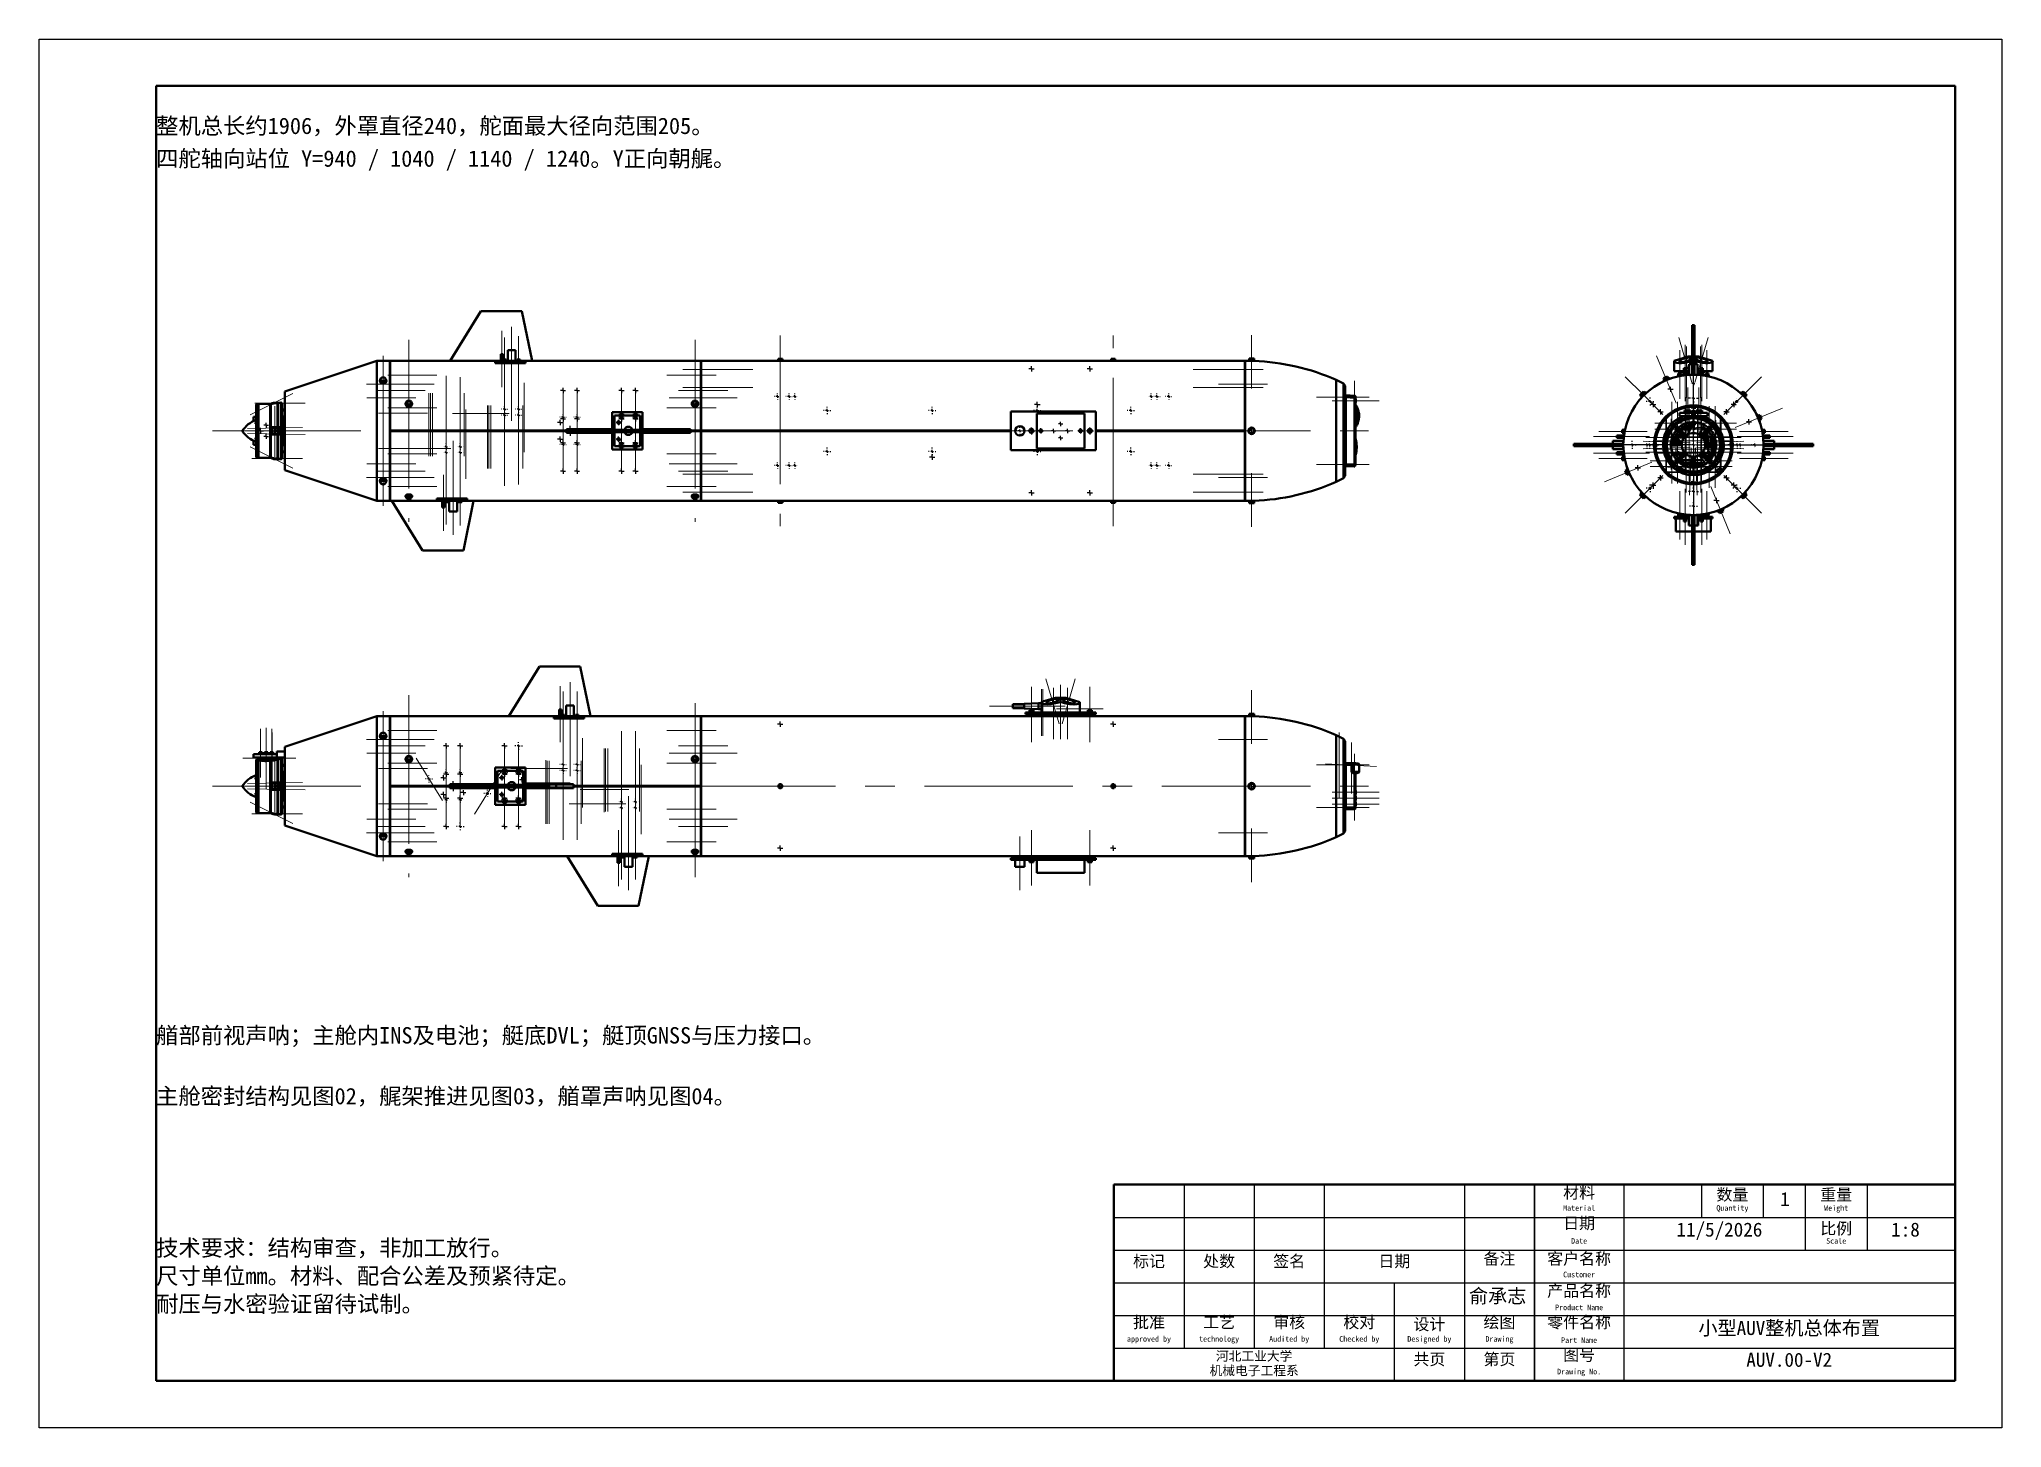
# Model space of a CAD drawing. Header units: millimetres. Extents: x 0 to 420, y 0 to 297.
import ezdxf

# ---------------------------------------------------------------- set-up
doc = ezdxf.new("R2010")
doc.units = ezdxf.units.MM
doc.linetypes.add('CENTERX2', pattern=[20.32, 12.7, -2.54, 2.54, -2.54])
for name, color, linetype in [('2_细实线层', 4, 'Continuous'), ('3_文字层', 174, 'Continuous'), ('9中心线层', 1, 'Continuous')]:
    doc.layers.add(name, color=color, linetype=linetype)
doc.layers.add('4_图框轮廓', color=1, linetype='Continuous', lineweight=50)
doc.styles.add('AUV_FANGSONG', font='simfang.ttf')

msp = doc.modelspace()

# ---------------------------------------------------------------- texts
at = {"layer": '3_文字层', "style": 'AUV_FANGSONG'}
for s, insert, char_height, width, attachment_point in [('材料', (329.54, 51.3), 2.5, 18.1122, 2), ('数量', (362.34, 50.88), 2.5, 12.16, 2), ('重量', (384.56, 50.88), 2.5, 12.29, 2), ('Material', (329.54, 47.37), 1.2, 18.1122, 2), ('Quantity', (362.34, 47.37), 1.2, 12.16, 2), ('Weight', (384.56, 47.37), 1.2, 12.29, 2), ('日期', (329.54, 44.78), 2.5, 18.1122, 2), ('比例', (384.56, 43.65), 2.5, 12.29, 2), ('技术要求：结构审查，非加工放行。', (25, 40), 3.5, 195, 1), ('Date', (329.54, 40.33), 1.2, 18.1122, 2), ('Scale', (384.56, 40.33), 1.2, 12.29, 2), ('尺寸单位mm。材料、配合公差及预紧待定。', (25, 34), 3.5, 195, 1), ('标记', (237.49, 36.64), 2.5, 14, 2), ('处数', (252.49, 36.64), 2.5, 14, 2), ('签名', (267.49, 36.64), 2.5, 14, 2), ('日期', (289.99, 36.64), 2.5, 29, 2), ('备注', (312.49, 37.17), 2.5, 14, 2), ('客户名称', (329.54, 37.17), 2.5, 18.1122, 2), ('产品名称', (329.54, 30.31), 2.5, 18.1122, 2), ('Customer', (329.54, 33.14), 1.2, 18.1122, 2), ('耐压与水密验证留待试制。', (25, 28), 3.5, 195, 1), ('Product Name', (329.54, 26.11), 1.2, 18.1122, 2), ('批准', (237.49, 23.58), 2.5, 14, 2), ('工艺', (252.49, 23.58), 2.5, 14, 2), ('审核', (267.49, 23.58), 2.5, 14, 2), ('校对', (282.49, 23.58), 2.5, 14, 2), ('设计', (297.49, 23.16), 2.5, 14, 2), ('绘图', (312.49, 23.58), 2.5, 14, 2), ('零件名称', (329.54, 23.58), 2.5, 18.1122, 2), ('小型AUV整机总体布置', (374.5, 22.6), 3, 68, 2), ('approved by', (237.49, 19.37), 1.2, 14, 2), ('technology', (252.49, 19.37), 1.2, 14, 2), ('Audited by', (267.49, 19.37), 1.2, 14, 2), ('Checked by', (282.49, 19.37), 1.2, 14, 2), ('Designed by', (297.49, 19.37), 1.2, 14, 2), ('Drawing', (312.49, 19.37), 1.2, 14, 2), ('Part Name', (329.54, 19.1), 1.2, 18.1122, 2), ('图号', (329.54, 16.59), 2.5, 18.1122, 2), ('机械电子工程系', (259.99, 13), 2, 58, 2), ('河北工业大学', (259.99, 16.1), 2, 58, 2), ('共页', (297.49, 15.67), 2.5, 14, 2), ('第页', (312.49, 15.67), 2.5, 14, 2), ('AUV.00-V2', (374.5, 15.8), 3, 68, 2), ('Drawing No.', (329.54, 12.38), 1.2, 18.1122, 2)]:
    msp.add_mtext(s, dxfattribs=dict(at, insert=insert, char_height=char_height, width=width, attachment_point=attachment_point))
at = {"layer": '3_文字层', "char_height": 3, "style": 'AUV_FANGSONG'}
for s, insert, attachment_point in [('1', (372.58, 50.17), 1), ('11/5/2026', (350.38, 43.65), 1), ('1:8', (396.33, 43.65), 1), ('俞承志', (312.1, 29.45), 2)]:
    msp.add_mtext(s, dxfattribs=dict(at, insert=insert, attachment_point=attachment_point))
at = {"layer": '9中心线层', "char_height": 3.5, "width": 370, "attachment_point": 1, "style": 'AUV_FANGSONG'}
for s, insert in [('整机总长约1906，外罩直径240，舵面最大径向范围205。', (25, 280)), ('四舵轴向站位 Y=940 / 1040 / 1140 / 1240。Y正向朝艉。', (25, 273)), ('艏部前视声呐；主舱内INS及电池；艇底DVL；艇顶GNSS与压力接口。', (25, 85.45)), ('主舱密封结构见图02，艉架推进见图03，艏罩声呐见图04。', (25, 72.45))]:
    msp.add_mtext(s, dxfattribs=dict(at, insert=insert))

# ---------------------------------------------------------------- blocks, each defined once
blk = doc.blocks.new('SW_CENTERMARKSYMBOL_0')
at = {"layer": '9中心线层', "color": 0}
for p, q in [((-0.3125, 0), (-0.62375, 0)), ((0, 0), (-0.3125, 0)), ((0, 0.3125), (0, 0.62375)), ((0, 0), (0, 0.3125)), ((0, 0), (0, -0.3125)), ((0, 0), (0.3125, 0)), ((0.3125, 0), (0.62375, 0)), ((0, -0.3125), (0, -0.62375))]:
    blk.add_line(p, q, dxfattribs=at)
blk = doc.blocks.new('SW_CENTERMARKSYMBOL_1')
at = {"layer": '9中心线层', "color": 0}
for p, q in [((-0.3125, 0), (-0.46875, 0)), ((0, 0), (-0.3125, 0)), ((0, 0.3125), (0, 0.46875)), ((0, 0), (0, 0.3125)), ((0, 0), (0, -0.3125)), ((0, 0), (0.3125, 0)), ((0.3125, 0), (0.46875, 0)), ((0, -0.3125), (0, -0.46875))]:
    blk.add_line(p, q, dxfattribs=at)
blk = doc.blocks.new('SW_CENTERMARKSYMBOL_2')
at = {"layer": '9中心线层', "color": 0}
for p, q in [((-0.3125, 0), (-0.5, 0)), ((0, 0), (-0.3125, 0)), ((0, 0.3125), (0, 0.5)), ((0, 0), (0, 0.3125)), ((0, 0), (0, -0.3125)), ((0, 0), (0.3125, 0)), ((0.3125, 0), (0.5, 0)), ((0, -0.3125), (0, -0.5))]:
    blk.add_line(p, q, dxfattribs=at)
blk = doc.blocks.new('SW_CENTERMARKSYMBOL_3')
at = {"layer": '9中心线层', "color": 0}
for p, q in [((-0.3125, 0), (-0.5, 0)), ((0, 0), (-0.3125, 0)), ((0, 0.3125), (0, 0.5)), ((0, 0), (0, 0.3125)), ((0, 0), (0, -0.3125)), ((0, 0), (0.3125, 0)), ((0.3125, 0), (0.5, 0)), ((0, -0.3125), (0, -0.5))]:
    blk.add_line(p, q, dxfattribs=at)
blk = doc.blocks.new('SW_CENTERMARKSYMBOL_4')
at = {"layer": '9中心线层', "color": 0}
for p, q in [((-0.3125, 0), (-0.5, 0)), ((0, 0), (-0.3125, 0)), ((0, 0.3125), (0, 0.5)), ((0, 0), (0, 0.3125)), ((0, 0), (0, -0.3125)), ((0, 0), (0.3125, 0)), ((0.3125, 0), (0.5, 0)), ((0, -0.3125), (0, -0.5))]:
    blk.add_line(p, q, dxfattribs=at)
blk = doc.blocks.new('SW_CENTERMARKSYMBOL_5')
at = {"layer": '9中心线层', "color": 0}
for p, q in [((-0.3125, 0), (-0.5625, 0)), ((0, 0), (-0.3125, 0)), ((0, 0.3125), (0, 0.5625)), ((0, 0), (0, 0.3125)), ((0, 0), (0, -0.3125)), ((0, 0), (0.3125, 0)), ((0.3125, 0), (0.5625, 0)), ((0, -0.3125), (0, -0.5625))]:
    blk.add_line(p, q, dxfattribs=at)
blk = doc.blocks.new('SW_CENTERMARKSYMBOL_6')
at = {"layer": '9中心线层', "color": 0}
for p, q in [((-0.625, 0), (-0.65625, 0)), ((0, 0), (-0.3125, 0)), ((0, 0.625), (0, 0.65625)), ((0, 0), (0, 0.3125)), ((0, 0), (0, -0.3125)), ((0, 0), (0.3125, 0)), ((0.625, 0), (0.65625, 0)), ((0, -0.625), (0, -0.65625))]:
    blk.add_line(p, q, dxfattribs=at)
blk = doc.blocks.new('SW_CENTERMARKSYMBOL_7')
at = {"layer": '9中心线层', "color": 0}
for p, q in [((-0.625, 0), (-0.65625, 0)), ((0, 0), (-0.3125, 0)), ((0, 0.625), (0, 0.65625)), ((0, 0), (0, 0.3125)), ((0, 0), (0, -0.3125)), ((0, 0), (0.3125, 0)), ((0.625, 0), (0.65625, 0)), ((0, -0.625), (0, -0.65625))]:
    blk.add_line(p, q, dxfattribs=at)
blk = doc.blocks.new('SW_CENTERMARKSYMBOL_8')
at = {"layer": '9中心线层', "color": 0}
for p, q in [((-0.625, 0), (-0.65625, 0)), ((0, 0), (-0.3125, 0)), ((0, 0.625), (0, 0.65625)), ((0, 0), (0, 0.3125)), ((0, 0), (0, -0.3125)), ((0, 0), (0.3125, 0)), ((0.625, 0), (0.65625, 0)), ((0, -0.625), (0, -0.65625))]:
    blk.add_line(p, q, dxfattribs=at)
blk = doc.blocks.new('SW_CENTERMARKSYMBOL_9')
at = {"layer": '9中心线层', "color": 0}
for p, q in [((-0.625, 0), (-0.65625, 0)), ((0, 0), (-0.3125, 0)), ((0, 0.625), (0, 0.65625)), ((0, 0), (0, 0.3125)), ((0, 0), (0, -0.3125)), ((0, 0), (0.3125, 0)), ((0.625, 0), (0.65625, 0)), ((0, -0.625), (0, -0.65625))]:
    blk.add_line(p, q, dxfattribs=at)
blk = doc.blocks.new('SW_CENTERMARKSYMBOL_10')
at = {"layer": '9中心线层', "color": 0}
for p, q in [((-0.625, 0), (-1.0625, 0)), ((0, 0), (-0.3125, 0)), ((0, 0.625), (0, 1.0625)), ((0, 0), (0, 0.3125)), ((0, 0), (0, -0.3125)), ((0, 0), (0.3125, 0)), ((0.625, 0), (1.0625, 0)), ((0, -0.625), (0, -1.0625))]:
    blk.add_line(p, q, dxfattribs=at)
blk = doc.blocks.new('SW_CENTERMARKSYMBOL_11')
at = {"layer": '9中心线层', "color": 0}
for p, q in [((-0.3125, 0), (-0.56875, 0)), ((0, 0), (-0.3125, 0)), ((0, 0.3125), (0, 0.56875)), ((0, 0), (0, 0.3125)), ((0, 0), (0, -0.3125)), ((0, 0), (0.3125, 0)), ((0.3125, 0), (0.56875, 0)), ((0, -0.3125), (0, -0.56875))]:
    blk.add_line(p, q, dxfattribs=at)
blk = doc.blocks.new('SW_CENTERMARKSYMBOL_12')
at = {"layer": '9中心线层', "color": 0}
for p, q in [((-0.3125, 0), (-0.56875, 0)), ((0, 0), (-0.3125, 0)), ((0, 0.3125), (0, 0.56875)), ((0, 0), (0, 0.3125)), ((0, 0), (0, -0.3125)), ((0, 0), (0.3125, 0)), ((0.3125, 0), (0.56875, 0)), ((0, -0.3125), (0, -0.56875))]:
    blk.add_line(p, q, dxfattribs=at)
blk = doc.blocks.new('SW_CENTERMARKSYMBOL_13')
at = {"layer": '9中心线层', "color": 0}
for p, q in [((-0.3125, 0), (-0.5625, 0)), ((0, 0), (-0.3125, 0)), ((0, 0.3125), (0, 0.5625)), ((0, 0), (0, 0.3125)), ((0, 0), (0, -0.3125)), ((0, 0), (0.3125, 0)), ((0.3125, 0), (0.5625, 0)), ((0, -0.3125), (0, -0.5625))]:
    blk.add_line(p, q, dxfattribs=at)
blk = doc.blocks.new('SW_CENTERMARKSYMBOL_14')
at = {"layer": '9中心线层', "color": 0}
for p, q in [((-0.3125, 0), (-0.5625, 0)), ((0, 0), (-0.3125, 0)), ((0, 0.3125), (0, 0.5625)), ((0, 0), (0, 0.3125)), ((0, 0), (0, -0.3125)), ((0, 0), (0.3125, 0)), ((0.3125, 0), (0.5625, 0)), ((0, -0.3125), (0, -0.5625))]:
    blk.add_line(p, q, dxfattribs=at)
blk = doc.blocks.new('SW_CENTERMARKSYMBOL_15')
at = {"layer": '9中心线层', "color": 0}
for p, q in [((-0.3125, 0), (-0.5625, 0)), ((0, 0), (-0.3125, 0)), ((0, 0.3125), (0, 0.5625)), ((0, 0), (0, 0.3125)), ((0, 0), (0, -0.3125)), ((0, 0), (0.3125, 0)), ((0.3125, 0), (0.5625, 0)), ((0, -0.3125), (0, -0.5625))]:
    blk.add_line(p, q, dxfattribs=at)
blk = doc.blocks.new('SW_CENTERMARKSYMBOL_16')
at = {"layer": '9中心线层', "color": 0}
for p, q in [((-0.3125, 0), (-0.5625, 0)), ((0, 0), (-0.3125, 0)), ((0, 0.3125), (0, 0.5625)), ((0, 0), (0, 0.3125)), ((0, 0), (0, -0.3125)), ((0, 0), (0.3125, 0)), ((0.3125, 0), (0.5625, 0)), ((0, -0.3125), (0, -0.5625))]:
    blk.add_line(p, q, dxfattribs=at)
blk = doc.blocks.new('SW_CENTERMARKSYMBOL_17')
at = {"layer": '9中心线层', "color": 0}
for p, q in [((-0.3125, 0), (-0.5625, 0)), ((0, 0), (-0.3125, 0)), ((0, 0.3125), (0, 0.5625)), ((0, 0), (0, 0.3125)), ((0, 0), (0, -0.3125)), ((0, 0), (0.3125, 0)), ((0.3125, 0), (0.5625, 0)), ((0, -0.3125), (0, -0.5625))]:
    blk.add_line(p, q, dxfattribs=at)
blk = doc.blocks.new('SW_CENTERMARKSYMBOL_18')
at = {"layer": '9中心线层', "color": 0}
for p, q in [((-0.3125, 0), (-0.5625, 0)), ((0, 0), (-0.3125, 0)), ((0, 0.3125), (0, 0.5625)), ((0, 0), (0, 0.3125)), ((0, 0), (0, -0.3125)), ((0, 0), (0.3125, 0)), ((0.3125, 0), (0.5625, 0)), ((0, -0.3125), (0, -0.5625))]:
    blk.add_line(p, q, dxfattribs=at)
blk = doc.blocks.new('SW_CENTERMARKSYMBOL_19')
at = {"layer": '9中心线层', "color": 0}
for p, q in [((-0.3125, 0), (-0.5625, 0)), ((0, 0), (-0.3125, 0)), ((0, 0.3125), (0, 0.5625)), ((0, 0), (0, 0.3125)), ((0, 0), (0, -0.3125)), ((0, 0), (0.3125, 0)), ((0.3125, 0), (0.5625, 0)), ((0, -0.3125), (0, -0.5625))]:
    blk.add_line(p, q, dxfattribs=at)
blk = doc.blocks.new('SW_CENTERMARKSYMBOL_20')
at = {"layer": '9中心线层', "color": 0}
for p, q in [((-0.3125, 0), (-0.5625, 0)), ((0, 0), (-0.3125, 0)), ((0, 0.3125), (0, 0.5625)), ((0, 0), (0, 0.3125)), ((0, 0), (0, -0.3125)), ((0, 0), (0.3125, 0)), ((0.3125, 0), (0.5625, 0)), ((0, -0.3125), (0, -0.5625))]:
    blk.add_line(p, q, dxfattribs=at)
blk = doc.blocks.new('SW_CENTERMARKSYMBOL_21')
at = {"layer": '9中心线层', "color": 0}
for p, q in [((-0.3125, 0), (-0.5625, 0)), ((0, 0), (-0.3125, 0)), ((0, 0.3125), (0, 0.5625)), ((0, 0), (0, 0.3125)), ((0, 0), (0, -0.3125)), ((0, 0), (0.3125, 0)), ((0.3125, 0), (0.5625, 0)), ((0, -0.3125), (0, -0.5625))]:
    blk.add_line(p, q, dxfattribs=at)
blk = doc.blocks.new('SW_CENTERMARKSYMBOL_22')
at = {"layer": '9中心线层', "color": 0}
for p, q in [((-0.3125, 0), (-0.5625, 0)), ((0, 0), (-0.3125, 0)), ((0, 0.3125), (0, 0.5625)), ((0, 0), (0, 0.3125)), ((0, 0), (0, -0.3125)), ((0, 0), (0.3125, 0)), ((0.3125, 0), (0.5625, 0)), ((0, -0.3125), (0, -0.5625))]:
    blk.add_line(p, q, dxfattribs=at)
blk = doc.blocks.new('SW_CENTERMARKSYMBOL_23')
at = {"layer": '9中心线层', "color": 0}
for p, q in [((-0.3125, 0), (-0.5625, 0)), ((0, 0), (-0.3125, 0)), ((0, 0.3125), (0, 0.5625)), ((0, 0), (0, 0.3125)), ((0, 0), (0, -0.3125)), ((0, 0), (0.3125, 0)), ((0.3125, 0), (0.5625, 0)), ((0, -0.3125), (0, -0.5625))]:
    blk.add_line(p, q, dxfattribs=at)
blk = doc.blocks.new('SW_CENTERMARKSYMBOL_24')
at = {"layer": '9中心线层', "color": 0}
for p, q in [((-0.3125, 0), (-0.5625, 0)), ((0, 0), (-0.3125, 0)), ((0, 0.3125), (0, 0.5625)), ((0, 0), (0, 0.3125)), ((0, 0), (0, -0.3125)), ((0, 0), (0.3125, 0)), ((0.3125, 0), (0.5625, 0)), ((0, -0.3125), (0, -0.5625))]:
    blk.add_line(p, q, dxfattribs=at)
blk = doc.blocks.new('SW_CENTERMARKSYMBOL_25')
at = {"layer": '9中心线层', "color": 0}
for p, q in [((-0.625, 0), (-0.65625, 0)), ((0, 0), (-0.3125, 0)), ((0, 0.625), (0, 0.65625)), ((0, 0), (0, 0.3125)), ((0, 0), (0, -0.3125)), ((0, 0), (0.3125, 0)), ((0.625, 0), (0.65625, 0)), ((0, -0.625), (0, -0.65625))]:
    blk.add_line(p, q, dxfattribs=at)
blk = doc.blocks.new('SW_CENTERMARKSYMBOL_26')
at = {"layer": '9中心线层', "color": 0}
for p, q in [((-0.625, 0), (-0.65625, 0)), ((0, 0), (-0.3125, 0)), ((0, 0.625), (0, 0.65625)), ((0, 0), (0, 0.3125)), ((0, 0), (0, -0.3125)), ((0, 0), (0.3125, 0)), ((0.625, 0), (0.65625, 0)), ((0, -0.625), (0, -0.65625))]:
    blk.add_line(p, q, dxfattribs=at)
blk = doc.blocks.new('SW_CENTERMARKSYMBOL_27')
at = {"layer": '9中心线层', "color": 0}
for p, q in [((-0.625, 0), (-0.65625, 0)), ((0, 0), (-0.3125, 0)), ((0, 0.625), (0, 0.65625)), ((0, 0), (0, 0.3125)), ((0, 0), (0, -0.3125)), ((0, 0), (0.3125, 0)), ((0.625, 0), (0.65625, 0)), ((0, -0.625), (0, -0.65625))]:
    blk.add_line(p, q, dxfattribs=at)
blk = doc.blocks.new('SW_CENTERMARKSYMBOL_28')
at = {"layer": '9中心线层', "color": 0}
for p, q in [((-0.625, 0), (-0.65625, 0)), ((0, 0), (-0.3125, 0)), ((0, 0.625), (0, 0.65625)), ((0, 0), (0, 0.3125)), ((0, 0), (0, -0.3125)), ((0, 0), (0.3125, 0)), ((0.625, 0), (0.65625, 0)), ((0, -0.625), (0, -0.65625))]:
    blk.add_line(p, q, dxfattribs=at)
blk = doc.blocks.new('SW_CENTERMARKSYMBOL_29')
at = {"layer": '9中心线层', "color": 0}
for p, q in [((-0.625, 0), (-1.0625, 0)), ((0, 0), (-0.3125, 0)), ((0, 0.625), (0, 1.0625)), ((0, 0), (0, 0.3125)), ((0, 0), (0, -0.3125)), ((0, 0), (0.3125, 0)), ((0.625, 0), (1.0625, 0)), ((0, -0.625), (0, -1.0625))]:
    blk.add_line(p, q, dxfattribs=at)
blk = doc.blocks.new('SW_CENTERMARKSYMBOL_30')
at = {"layer": '9中心线层', "color": 0}
for p, q in [((-0.3125, 0), (-0.56875, 0)), ((0, 0), (-0.3125, 0)), ((0, 0.3125), (0, 0.56875)), ((0, 0), (0, 0.3125)), ((0, 0), (0, -0.3125)), ((0, 0), (0.3125, 0)), ((0.3125, 0), (0.56875, 0)), ((0, -0.3125), (0, -0.56875))]:
    blk.add_line(p, q, dxfattribs=at)
blk = doc.blocks.new('SW_CENTERMARKSYMBOL_31')
at = {"layer": '9中心线层', "color": 0}
for p, q in [((-0.3125, 0), (-0.56875, 0)), ((0, 0), (-0.3125, 0)), ((0, 0.3125), (0, 0.56875)), ((0, 0), (0, 0.3125)), ((0, 0), (0, -0.3125)), ((0, 0), (0.3125, 0)), ((0.3125, 0), (0.56875, 0)), ((0, -0.3125), (0, -0.56875))]:
    blk.add_line(p, q, dxfattribs=at)
blk = doc.blocks.new('SW_CENTERMARKSYMBOL_32')
at = {"layer": '9中心线层', "color": 0}
for p, q in [((-0.625, 0), (-0.65625, 0)), ((0, 0), (-0.3125, 0)), ((0, 0.625), (0, 0.65625)), ((0, 0), (0, 0.3125)), ((0, 0), (0, -0.3125)), ((0, 0), (0.3125, 0)), ((0.625, 0), (0.65625, 0)), ((0, -0.625), (0, -0.65625))]:
    blk.add_line(p, q, dxfattribs=at)
blk = doc.blocks.new('SW_CENTERMARKSYMBOL_33')
at = {"layer": '9中心线层', "color": 0}
for p, q in [((-0.625, 0), (-0.65625, 0)), ((0, 0), (-0.3125, 0)), ((0, 0.625), (0, 0.65625)), ((0, 0), (0, 0.3125)), ((0, 0), (0, -0.3125)), ((0, 0), (0.3125, 0)), ((0.625, 0), (0.65625, 0)), ((0, -0.625), (0, -0.65625))]:
    blk.add_line(p, q, dxfattribs=at)
blk = doc.blocks.new('SW_CENTERMARKSYMBOL_34')
at = {"layer": '9中心线层', "color": 0}
for p, q in [((-0.625, 0), (-0.65625, 0)), ((0, 0), (-0.3125, 0)), ((0, 0.625), (0, 0.65625)), ((0, 0), (0, 0.3125)), ((0, 0), (0, -0.3125)), ((0, 0), (0.3125, 0)), ((0.625, 0), (0.65625, 0)), ((0, -0.625), (0, -0.65625))]:
    blk.add_line(p, q, dxfattribs=at)
blk = doc.blocks.new('SW_CENTERMARKSYMBOL_35')
at = {"layer": '9中心线层', "color": 0}
for p, q in [((-0.625, 0), (-0.65625, 0)), ((0, 0), (-0.3125, 0)), ((0, 0.625), (0, 0.65625)), ((0, 0), (0, 0.3125)), ((0, 0), (0, -0.3125)), ((0, 0), (0.3125, 0)), ((0.625, 0), (0.65625, 0)), ((0, -0.625), (0, -0.65625))]:
    blk.add_line(p, q, dxfattribs=at)
blk = doc.blocks.new('SW_CENTERMARKSYMBOL_36')
at = {"layer": '9中心线层', "color": 0}
for p, q in [((-0.3125, 0), (-0.5625, 0)), ((0, 0), (-0.3125, 0)), ((0, 0.3125), (0, 0.5625)), ((0, 0), (0, 0.3125)), ((0, 0), (0, -0.3125)), ((0, 0), (0.3125, 0)), ((0.3125, 0), (0.5625, 0)), ((0, -0.3125), (0, -0.5625))]:
    blk.add_line(p, q, dxfattribs=at)
blk = doc.blocks.new('SW_CENTERMARKSYMBOL_37')
at = {"layer": '9中心线层', "color": 0}
for p, q in [((-0.3125, 0), (-0.5625, 0)), ((0, 0), (-0.3125, 0)), ((0, 0.3125), (0, 0.5625)), ((0, 0), (0, 0.3125)), ((0, 0), (0, -0.3125)), ((0, 0), (0.3125, 0)), ((0.3125, 0), (0.5625, 0)), ((0, -0.3125), (0, -0.5625))]:
    blk.add_line(p, q, dxfattribs=at)
blk = doc.blocks.new('SW_CENTERMARKSYMBOL_38')
at = {"layer": '9中心线层', "color": 0}
for p, q in [((-0.3125, 0), (-0.5625, 0)), ((0, 0), (-0.3125, 0)), ((0, 0.3125), (0, 0.5625)), ((0, 0), (0, 0.3125)), ((0, 0), (0, -0.3125)), ((0, 0), (0.3125, 0)), ((0.3125, 0), (0.5625, 0)), ((0, -0.3125), (0, -0.5625))]:
    blk.add_line(p, q, dxfattribs=at)
blk = doc.blocks.new('SW_CENTERMARKSYMBOL_39')
at = {"layer": '9中心线层', "color": 0}
for p, q in [((-0.625, 0), (-0.65625, 0)), ((0, 0), (-0.3125, 0)), ((0, 0.625), (0, 0.65625)), ((0, 0), (0, 0.3125)), ((0, 0), (0, -0.3125)), ((0, 0), (0.3125, 0)), ((0.625, 0), (0.65625, 0)), ((0, -0.625), (0, -0.65625))]:
    blk.add_line(p, q, dxfattribs=at)
blk = doc.blocks.new('SW_CENTERMARKSYMBOL_40')
at = {"layer": '9中心线层', "color": 0}
for p, q in [((-0.625, 0), (-0.65625, 0)), ((0, 0), (-0.3125, 0)), ((0, 0.625), (0, 0.65625)), ((0, 0), (0, 0.3125)), ((0, 0), (0, -0.3125)), ((0, 0), (0.3125, 0)), ((0.625, 0), (0.65625, 0)), ((0, -0.625), (0, -0.65625))]:
    blk.add_line(p, q, dxfattribs=at)
blk = doc.blocks.new('SW_CENTERMARKSYMBOL_41')
at = {"layer": '9中心线层', "color": 0}
for p, q in [((-0.625, 0), (-0.65625, 0)), ((0, 0), (-0.3125, 0)), ((0, 0.625), (0, 0.65625)), ((0, 0), (0, 0.3125)), ((0, 0), (0, -0.3125)), ((0, 0), (0.3125, 0)), ((0.625, 0), (0.65625, 0)), ((0, -0.625), (0, -0.65625))]:
    blk.add_line(p, q, dxfattribs=at)
blk = doc.blocks.new('SW_CENTERMARKSYMBOL_42')
at = {"layer": '9中心线层', "color": 0}
for p, q in [((-0.625, 0), (-0.65625, 0)), ((0, 0), (-0.3125, 0)), ((0, 0.625), (0, 0.65625)), ((0, 0), (0, 0.3125)), ((0, 0), (0, -0.3125)), ((0, 0), (0.3125, 0)), ((0.625, 0), (0.65625, 0)), ((0, -0.625), (0, -0.65625))]:
    blk.add_line(p, q, dxfattribs=at)
blk = doc.blocks.new('SW_CENTERMARKSYMBOL_43')
at = {"layer": '9中心线层', "color": 0}
for p, q in [((-0.3125, 0), (-0.5625, 0)), ((0, 0), (-0.3125, 0)), ((0, 0.3125), (0, 0.5625)), ((0, 0), (0, 0.3125)), ((0, 0), (0, -0.3125)), ((0, 0), (0.3125, 0)), ((0.3125, 0), (0.5625, 0)), ((0, -0.3125), (0, -0.5625))]:
    blk.add_line(p, q, dxfattribs=at)
blk = doc.blocks.new('SW_CENTERMARKSYMBOL_44')
at = {"layer": '9中心线层', "color": 0}
for p, q in [((-0.3125, 0), (-0.4625, 0)), ((0, 0), (-0.3125, 0)), ((0, 0.3125), (0, 0.4625)), ((0, 0), (0, 0.3125)), ((0, 0), (0, -0.3125)), ((0, 0), (0.3125, 0)), ((0.3125, 0), (0.4625, 0)), ((0, -0.3125), (0, -0.4625))]:
    blk.add_line(p, q, dxfattribs=at)
blk = doc.blocks.new('SW_CENTERMARKSYMBOL_45')
at = {"layer": '9中心线层', "color": 0}
for p, q in [((-0.3125, 0), (-0.4625, 0)), ((0, 0), (-0.3125, 0)), ((0, 0.3125), (0, 0.4625)), ((0, 0), (0, 0.3125)), ((0, 0), (0, -0.3125)), ((0, 0), (0.3125, 0)), ((0.3125, 0), (0.4625, 0)), ((0, -0.3125), (0, -0.4625))]:
    blk.add_line(p, q, dxfattribs=at)
blk = doc.blocks.new('SW_CENTERMARKSYMBOL_46')
at = {"layer": '9中心线层', "color": 0}
for p, q in [((-0.3125, 0), (-0.4625, 0)), ((0, 0), (-0.3125, 0)), ((0, 0.3125), (0, 0.4625)), ((0, 0), (0, 0.3125)), ((0, 0), (0, -0.3125)), ((0, 0), (0.3125, 0)), ((0.3125, 0), (0.4625, 0)), ((0, -0.3125), (0, -0.4625))]:
    blk.add_line(p, q, dxfattribs=at)
blk = doc.blocks.new('SW_CENTERMARKSYMBOL_47')
at = {"layer": '9中心线层', "color": 0}
for p, q in [((-0.3125, 0), (-0.4625, 0)), ((0, 0), (-0.3125, 0)), ((0, 0.3125), (0, 0.4625)), ((0, 0), (0, 0.3125)), ((0, 0), (0, -0.3125)), ((0, 0), (0.3125, 0)), ((0.3125, 0), (0.4625, 0)), ((0, -0.3125), (0, -0.4625))]:
    blk.add_line(p, q, dxfattribs=at)
blk = doc.blocks.new('SW_CENTERMARKSYMBOL_48')
at = {"layer": '9中心线层', "color": 0}
for p, q in [((-0.3125, 0), (-0.5625, 0)), ((0, 0), (-0.3125, 0)), ((0, 0.3125), (0, 0.5625)), ((0, 0), (0, 0.3125)), ((0, 0), (0, -0.3125)), ((0, 0), (0.3125, 0)), ((0.3125, 0), (0.5625, 0)), ((0, -0.3125), (0, -0.5625))]:
    blk.add_line(p, q, dxfattribs=at)
blk = doc.blocks.new('SW_CENTERMARKSYMBOL_49')
at = {"layer": '9中心线层', "color": 0}
for p, q in [((-0.625, 0), (-0.75, 0)), ((0, 0), (-0.3125, 0)), ((0, 0.625), (0, 0.75)), ((0, 0), (0, 0.3125)), ((0, 0), (0, -0.3125)), ((0, 0), (0.3125, 0)), ((0.625, 0), (0.75, 0)), ((0, -0.625), (0, -0.75))]:
    blk.add_line(p, q, dxfattribs=at)
blk = doc.blocks.new('SW_CENTERMARKSYMBOL_50')
at = {"layer": '9中心线层', "color": 0}
for p, q in [((-0.3125, 0), (-0.5625, 0)), ((0, 0), (-0.3125, 0)), ((0, 0.3125), (0, 0.5625)), ((0, 0), (0, 0.3125)), ((0, 0), (0, -0.3125)), ((0, 0), (0.3125, 0)), ((0.3125, 0), (0.5625, 0)), ((0, -0.3125), (0, -0.5625))]:
    blk.add_line(p, q, dxfattribs=at)
blk = doc.blocks.new('SW_CENTERMARKSYMBOL_51')
at = {"layer": '9中心线层', "color": 0}
for p, q in [((-0.3125, 0), (-0.5625, 0)), ((0, 0), (-0.3125, 0)), ((0, 0.3125), (0, 0.5625)), ((0, 0), (0, 0.3125)), ((0, 0), (0, -0.3125)), ((0, 0), (0.3125, 0)), ((0.3125, 0), (0.5625, 0)), ((0, -0.3125), (0, -0.5625))]:
    blk.add_line(p, q, dxfattribs=at)
blk = doc.blocks.new('SW_CENTERMARKSYMBOL_52')
at = {"layer": '9中心线层', "color": 0}
for p, q in [((-0.3125, 0), (-0.5625, 0)), ((0, 0), (-0.3125, 0)), ((0, 0.3125), (0, 0.5625)), ((0, 0), (0, 0.3125)), ((0, 0), (0, -0.3125)), ((0, 0), (0.3125, 0)), ((0.3125, 0), (0.5625, 0)), ((0, -0.3125), (0, -0.5625))]:
    blk.add_line(p, q, dxfattribs=at)
blk = doc.blocks.new('SW_CENTERMARKSYMBOL_53')
at = {"layer": '9中心线层', "color": 0}
for p, q in [((-0.625, 0), (-0.75, 0)), ((0, 0), (-0.3125, 0)), ((0, 0.625), (0, 0.75)), ((0, 0), (0, 0.3125)), ((0, 0), (0, -0.3125)), ((0, 0), (0.3125, 0)), ((0.625, 0), (0.75, 0)), ((0, -0.625), (0, -0.75))]:
    blk.add_line(p, q, dxfattribs=at)
blk = doc.blocks.new('SW_CENTERMARKSYMBOL_54')
at = {"layer": '9中心线层', "color": 0}
for p, q in [((-0.625, 0), (-0.9375, 0)), ((0, 0), (-0.3125, 0)), ((0, 0.625), (0, 0.9375)), ((0, 0), (0, 0.3125)), ((0, 0), (0, -0.3125)), ((0, 0), (0.3125, 0)), ((0.625, 0), (0.9375, 0)), ((0, -0.625), (0, -0.9375))]:
    blk.add_line(p, q, dxfattribs=at)
blk = doc.blocks.new('SW_CENTERMARKSYMBOL_55')
at = {"layer": '9中心线层', "color": 0}
for p, q in [((-0.3125, 0), (-0.59375, 0)), ((0, 0), (-0.3125, 0)), ((0, 0.3125), (0, 0.59375)), ((0, 0), (0, 0.3125)), ((0, 0), (0, -0.3125)), ((0, 0), (0.3125, 0)), ((0.3125, 0), (0.59375, 0)), ((0, -0.3125), (0, -0.59375))]:
    blk.add_line(p, q, dxfattribs=at)
blk = doc.blocks.new('SW_CENTERMARKSYMBOL_56')
at = {"layer": '9中心线层', "color": 0}
for p, q in [((-0.3125, 0), (-0.59375, 0)), ((0, 0), (-0.3125, 0)), ((0, 0.3125), (0, 0.59375)), ((0, 0), (0, 0.3125)), ((0, 0), (0, -0.3125)), ((0, 0), (0.3125, 0)), ((0.3125, 0), (0.59375, 0)), ((0, -0.3125), (0, -0.59375))]:
    blk.add_line(p, q, dxfattribs=at)
blk = doc.blocks.new('SW_CENTERMARKSYMBOL_57')
at = {"layer": '9中心线层', "color": 0}
for p, q in [((-0.625, 0), (-0.7875, 0)), ((0, 0), (-0.3125, 0)), ((0, 0.625), (0, 0.7875)), ((0, 0), (0, 0.3125)), ((0, 0), (0, -0.3125)), ((0, 0), (0.3125, 0)), ((0.625, 0), (0.7875, 0)), ((0, -0.625), (0, -0.7875))]:
    blk.add_line(p, q, dxfattribs=at)
blk = doc.blocks.new('SW_CENTERMARKSYMBOL_58')
at = {"layer": '9中心线层', "color": 0}
for p, q in [((-0.3125, 0), (-0.59375, 0)), ((0, 0), (-0.3125, 0)), ((0, 0.3125), (0, 0.59375)), ((0, 0), (0, 0.3125)), ((0, 0), (0, -0.3125)), ((0, 0), (0.3125, 0)), ((0.3125, 0), (0.59375, 0)), ((0, -0.3125), (0, -0.59375))]:
    blk.add_line(p, q, dxfattribs=at)
blk = doc.blocks.new('SW_CENTERMARKSYMBOL_59')
at = {"layer": '9中心线层', "color": 0}
for p, q in [((-0.3125, 0), (-0.59375, 0)), ((0, 0), (-0.3125, 0)), ((0, 0.3125), (0, 0.59375)), ((0, 0), (0, 0.3125)), ((0, 0), (0, -0.3125)), ((0, 0), (0.3125, 0)), ((0.3125, 0), (0.59375, 0)), ((0, -0.3125), (0, -0.59375))]:
    blk.add_line(p, q, dxfattribs=at)
blk = doc.blocks.new('SW_CENTERMARKSYMBOL_60')
at = {"layer": '9中心线层', "color": 0}
for p, q in [((-0.625, 0), (-0.7875, 0)), ((0, 0), (-0.3125, 0)), ((0, 0.625), (0, 0.7875)), ((0, 0), (0, 0.3125)), ((0, 0), (0, -0.3125)), ((0, 0), (0.3125, 0)), ((0.625, 0), (0.7875, 0)), ((0, -0.625), (0, -0.7875))]:
    blk.add_line(p, q, dxfattribs=at)
blk = doc.blocks.new('SW_CENTERMARKSYMBOL_61')
at = {"layer": '9中心线层', "color": 0}
for p, q in [((-0.625, 0), (-0.7875, 0)), ((0, 0), (-0.3125, 0)), ((0, 0.625), (0, 0.7875)), ((0, 0), (0, 0.3125)), ((0, 0), (0, -0.3125)), ((0, 0), (0.3125, 0)), ((0.625, 0), (0.7875, 0)), ((0, -0.625), (0, -0.7875))]:
    blk.add_line(p, q, dxfattribs=at)
blk = doc.blocks.new('SW_CENTERMARKSYMBOL_62')
at = {"layer": '9中心线层', "color": 0}
for p, q in [((-0.625, 0), (-0.7875, 0)), ((0, 0), (-0.3125, 0)), ((0, 0.625), (0, 0.7875)), ((0, 0), (0, 0.3125)), ((0, 0), (0, -0.3125)), ((0, 0), (0.3125, 0)), ((0.625, 0), (0.7875, 0)), ((0, -0.625), (0, -0.7875))]:
    blk.add_line(p, q, dxfattribs=at)
blk = doc.blocks.new('SW_CENTERMARKSYMBOL_63')
at = {"layer": '9中心线层', "color": 0}
for p, q in [((-0.625, 0), (-0.7875, 0)), ((0, 0), (-0.3125, 0)), ((0, 0.625), (0, 0.7875)), ((0, 0), (0, 0.3125)), ((0, 0), (0, -0.3125)), ((0, 0), (0.3125, 0)), ((0.625, 0), (0.7875, 0)), ((0, -0.625), (0, -0.7875))]:
    blk.add_line(p, q, dxfattribs=at)
blk = doc.blocks.new('SW_CENTERMARKSYMBOL_64')
at = {"layer": '9中心线层', "color": 0}
for p, q in [((-0.625, 0), (-0.7875, 0)), ((0, 0), (-0.3125, 0)), ((0, 0.625), (0, 0.7875)), ((0, 0), (0, 0.3125)), ((0, 0), (0, -0.3125)), ((0, 0), (0.3125, 0)), ((0.625, 0), (0.7875, 0)), ((0, -0.625), (0, -0.7875))]:
    blk.add_line(p, q, dxfattribs=at)
blk = doc.blocks.new('SW_CENTERMARKSYMBOL_65')
at = {"layer": '9中心线层', "color": 0}
for p, q in [((-0.625, 0), (-0.7875, 0)), ((0, 0), (-0.3125, 0)), ((0, 0.625), (0, 0.7875)), ((0, 0), (0, 0.3125)), ((0, 0), (0, -0.3125)), ((0, 0), (0.3125, 0)), ((0.625, 0), (0.7875, 0)), ((0, -0.625), (0, -0.7875))]:
    blk.add_line(p, q, dxfattribs=at)
blk = doc.blocks.new('SW_CENTERMARKSYMBOL_66')
at = {"layer": '9中心线层', "color": 0}
for p, q in [((-0.625, 0), (-0.7875, 0)), ((0, 0), (-0.3125, 0)), ((0, 0.625), (0, 0.7875)), ((0, 0), (0, 0.3125)), ((0, 0), (0, -0.3125)), ((0, 0), (0.3125, 0)), ((0.625, 0), (0.7875, 0)), ((0, -0.625), (0, -0.7875))]:
    blk.add_line(p, q, dxfattribs=at)
blk = doc.blocks.new('SW_CENTERMARKSYMBOL_67')
at = {"layer": '9中心线层', "color": 0}
for p, q in [((-0.625, 0), (-0.65625, 0)), ((0, 0), (-0.3125, 0)), ((0, 0.625), (0, 0.65625)), ((0, 0), (0, 0.3125)), ((0, 0), (0, -0.3125)), ((0, 0), (0.3125, 0)), ((0.625, 0), (0.65625, 0)), ((0, -0.625), (0, -0.65625))]:
    blk.add_line(p, q, dxfattribs=at)
blk = doc.blocks.new('SW_CENTERMARKSYMBOL_68')
at = {"layer": '9中心线层', "color": 0}
for p, q in [((-0.625, 0), (-0.65625, 0)), ((0, 0), (-0.3125, 0)), ((0, 0.625), (0, 0.65625)), ((0, 0), (0, 0.3125)), ((0, 0), (0, -0.3125)), ((0, 0), (0.3125, 0)), ((0.625, 0), (0.65625, 0)), ((0, -0.625), (0, -0.65625))]:
    blk.add_line(p, q, dxfattribs=at)
blk = doc.blocks.new('SW_CENTERMARKSYMBOL_69')
at = {"layer": '9中心线层', "color": 0}
for p, q in [((-0.625, 0), (-0.65625, 0)), ((0, 0), (-0.3125, 0)), ((0, 0.625), (0, 0.65625)), ((0, 0), (0, 0.3125)), ((0, 0), (0, -0.3125)), ((0, 0), (0.3125, 0)), ((0.625, 0), (0.65625, 0)), ((0, -0.625), (0, -0.65625))]:
    blk.add_line(p, q, dxfattribs=at)
blk = doc.blocks.new('SW_CENTERMARKSYMBOL_70')
at = {"layer": '9中心线层', "color": 0}
for p, q in [((-0.625, 0), (-0.65625, 0)), ((0, 0), (-0.3125, 0)), ((0, 0.625), (0, 0.65625)), ((0, 0), (0, 0.3125)), ((0, 0), (0, -0.3125)), ((0, 0), (0.3125, 0)), ((0.625, 0), (0.65625, 0)), ((0, -0.625), (0, -0.65625))]:
    blk.add_line(p, q, dxfattribs=at)
blk = doc.blocks.new('SW_CENTERMARKSYMBOL_71')
at = {"layer": '9中心线层', "color": 0}
for p, q in [((-0.625, 0), (-0.65625, 0)), ((0, 0), (-0.3125, 0)), ((0, 0.625), (0, 0.65625)), ((0, 0), (0, 0.3125)), ((0, 0), (0, -0.3125)), ((0, 0), (0.3125, 0)), ((0.625, 0), (0.65625, 0)), ((0, -0.625), (0, -0.65625))]:
    blk.add_line(p, q, dxfattribs=at)
blk = doc.blocks.new('SW_CENTERMARKSYMBOL_72')
at = {"layer": '9中心线层', "color": 0}
for p, q in [((-0.625, 0), (-0.65625, 0)), ((0, 0), (-0.3125, 0)), ((0, 0.625), (0, 0.65625)), ((0, 0), (0, 0.3125)), ((0, 0), (0, -0.3125)), ((0, 0), (0.3125, 0)), ((0.625, 0), (0.65625, 0)), ((0, -0.625), (0, -0.65625))]:
    blk.add_line(p, q, dxfattribs=at)
blk = doc.blocks.new('SW_CENTERMARKSYMBOL_73')
at = {"layer": '9中心线层', "color": 0}
for p, q in [((-0.625, 0), (-0.65625, 0)), ((0, 0), (-0.3125, 0)), ((0, 0.625), (0, 0.65625)), ((0, 0), (0, 0.3125)), ((0, 0), (0, -0.3125)), ((0, 0), (0.3125, 0)), ((0.625, 0), (0.65625, 0)), ((0, -0.625), (0, -0.65625))]:
    blk.add_line(p, q, dxfattribs=at)
blk = doc.blocks.new('SW_CENTERMARKSYMBOL_74')
at = {"layer": '9中心线层', "color": 0}
for p, q in [((-0.625, 0), (-0.65625, 0)), ((0, 0), (-0.3125, 0)), ((0, 0.625), (0, 0.65625)), ((0, 0), (0, 0.3125)), ((0, 0), (0, -0.3125)), ((0, 0), (0.3125, 0)), ((0.625, 0), (0.65625, 0)), ((0, -0.625), (0, -0.65625))]:
    blk.add_line(p, q, dxfattribs=at)
blk = doc.blocks.new('SW_CENTERMARKSYMBOL_75')
at = {"layer": '9中心线层', "color": 0}
for p, q in [((-0.625, 0), (-0.65625, 0)), ((0, 0), (-0.3125, 0)), ((0, 0.625), (0, 0.65625)), ((0, 0), (0, 0.3125)), ((0, 0), (0, -0.3125)), ((0, 0), (0.3125, 0)), ((0.625, 0), (0.65625, 0)), ((0, -0.625), (0, -0.65625))]:
    blk.add_line(p, q, dxfattribs=at)
blk = doc.blocks.new('SW_CENTERMARKSYMBOL_76')
at = {"layer": '9中心线层', "color": 0}
for p, q in [((-0.625, 0), (-0.65625, 0)), ((0, 0), (-0.3125, 0)), ((0, 0.625), (0, 0.65625)), ((0, 0), (0, 0.3125)), ((0, 0), (0, -0.3125)), ((0, 0), (0.3125, 0)), ((0.625, 0), (0.65625, 0)), ((0, -0.625), (0, -0.65625))]:
    blk.add_line(p, q, dxfattribs=at)
blk = doc.blocks.new('SW_CENTERMARKSYMBOL_77')
at = {"layer": '9中心线层', "color": 0}
for p, q in [((-0.625, 0), (-0.65625, 0)), ((0, 0), (-0.3125, 0)), ((0, 0.625), (0, 0.65625)), ((0, 0), (0, 0.3125)), ((0, 0), (0, -0.3125)), ((0, 0), (0.3125, 0)), ((0.625, 0), (0.65625, 0)), ((0, -0.625), (0, -0.65625))]:
    blk.add_line(p, q, dxfattribs=at)
blk = doc.blocks.new('SW_CENTERMARKSYMBOL_78')
at = {"layer": '9中心线层', "color": 0}
for p, q in [((-0.625, 0), (-0.65625, 0)), ((0, 0), (-0.3125, 0)), ((0, 0.625), (0, 0.65625)), ((0, 0), (0, 0.3125)), ((0, 0), (0, -0.3125)), ((0, 0), (0.3125, 0)), ((0.625, 0), (0.65625, 0)), ((0, -0.625), (0, -0.65625))]:
    blk.add_line(p, q, dxfattribs=at)
blk = doc.blocks.new('SW_CENTERMARKSYMBOL_79')
at = {"layer": '9中心线层', "color": 0}
for p, q in [((-0.3125, 0), (-0.46875, 0)), ((0, 0), (-0.3125, 0)), ((0, 0.3125), (0, 0.46875)), ((0, 0), (0, 0.3125)), ((0, 0), (0, -0.3125)), ((0, 0), (0.3125, 0)), ((0.3125, 0), (0.46875, 0)), ((0, -0.3125), (0, -0.46875))]:
    blk.add_line(p, q, dxfattribs=at)
blk = doc.blocks.new('SW_CENTERMARKSYMBOL_80')
at = {"layer": '9中心线层', "color": 0}
for p, q in [((-0.3125, 0), (-0.5625, 0)), ((0, 0), (-0.3125, 0)), ((0, 0.3125), (0, 0.5625)), ((0, 0), (0, 0.3125)), ((0, 0), (0, -0.3125)), ((0, 0), (0.3125, 0)), ((0.3125, 0), (0.5625, 0)), ((0, -0.3125), (0, -0.5625))]:
    blk.add_line(p, q, dxfattribs=at)
blk = doc.blocks.new('SW_CENTERMARKSYMBOL_81')
at = {"layer": '9中心线层', "color": 0}
for p, q in [((-0.3125, 0), (-0.5625, 0)), ((0, 0), (-0.3125, 0)), ((0, 0.3125), (0, 0.5625)), ((0, 0), (0, 0.3125)), ((0, 0), (0, -0.3125)), ((0, 0), (0.3125, 0)), ((0.3125, 0), (0.5625, 0)), ((0, -0.3125), (0, -0.5625))]:
    blk.add_line(p, q, dxfattribs=at)
blk = doc.blocks.new('SW_CENTERMARKSYMBOL_82')
at = {"layer": '9中心线层', "color": 0}
for p, q in [((-0.3125, 0), (-0.5625, 0)), ((0, 0), (-0.3125, 0)), ((0, 0.3125), (0, 0.5625)), ((0, 0), (0, 0.3125)), ((0, 0), (0, -0.3125)), ((0, 0), (0.3125, 0)), ((0.3125, 0), (0.5625, 0)), ((0, -0.3125), (0, -0.5625))]:
    blk.add_line(p, q, dxfattribs=at)
blk = doc.blocks.new('SW_CENTERMARKSYMBOL_83')
at = {"layer": '9中心线层', "color": 0}
for p, q in [((-0.3125, 0), (-0.5625, 0)), ((0, 0), (-0.3125, 0)), ((0, 0.3125), (0, 0.5625)), ((0, 0), (0, 0.3125)), ((0, 0), (0, -0.3125)), ((0, 0), (0.3125, 0)), ((0.3125, 0), (0.5625, 0)), ((0, -0.3125), (0, -0.5625))]:
    blk.add_line(p, q, dxfattribs=at)
blk = doc.blocks.new('SW_CENTERMARKSYMBOL_84')
at = {"layer": '9中心线层', "color": 0}
for p, q in [((-0.3125, 0), (-0.5625, 0)), ((0, 0), (-0.3125, 0)), ((0, 0.3125), (0, 0.5625)), ((0, 0), (0, 0.3125)), ((0, 0), (0, -0.3125)), ((0, 0), (0.3125, 0)), ((0.3125, 0), (0.5625, 0)), ((0, -0.3125), (0, -0.5625))]:
    blk.add_line(p, q, dxfattribs=at)
blk = doc.blocks.new('SW_CENTERMARKSYMBOL_85')
at = {"layer": '9中心线层', "color": 0}
for p, q in [((-0.3125, 0), (-0.5625, 0)), ((0, 0), (-0.3125, 0)), ((0, 0.3125), (0, 0.5625)), ((0, 0), (0, 0.3125)), ((0, 0), (0, -0.3125)), ((0, 0), (0.3125, 0)), ((0.3125, 0), (0.5625, 0)), ((0, -0.3125), (0, -0.5625))]:
    blk.add_line(p, q, dxfattribs=at)
blk = doc.blocks.new('SW_CENTERMARKSYMBOL_86')
at = {"layer": '9中心线层', "color": 0}
for p, q in [((-0.625, 0), (-0.65625, 0)), ((0, 0), (-0.3125, 0)), ((0, 0.625), (0, 0.65625)), ((0, 0), (0, 0.3125)), ((0, 0), (0, -0.3125)), ((0, 0), (0.3125, 0)), ((0.625, 0), (0.65625, 0)), ((0, -0.625), (0, -0.65625))]:
    blk.add_line(p, q, dxfattribs=at)
blk = doc.blocks.new('SW_CENTERMARKSYMBOL_87')
at = {"layer": '9中心线层', "color": 0}
for p, q in [((-0.625, 0), (-0.65625, 0)), ((0, 0), (-0.3125, 0)), ((0, 0.625), (0, 0.65625)), ((0, 0), (0, 0.3125)), ((0, 0), (0, -0.3125)), ((0, 0), (0.3125, 0)), ((0.625, 0), (0.65625, 0)), ((0, -0.625), (0, -0.65625))]:
    blk.add_line(p, q, dxfattribs=at)
blk = doc.blocks.new('SW_CENTERMARKSYMBOL_88')
at = {"layer": '9中心线层', "color": 0}
for p, q in [((-0.625, 0), (-0.65625, 0)), ((0, 0), (-0.3125, 0)), ((0, 0.625), (0, 0.65625)), ((0, 0), (0, 0.3125)), ((0, 0), (0, -0.3125)), ((0, 0), (0.3125, 0)), ((0.625, 0), (0.65625, 0)), ((0, -0.625), (0, -0.65625))]:
    blk.add_line(p, q, dxfattribs=at)
blk = doc.blocks.new('SW_CENTERMARKSYMBOL_89')
at = {"layer": '9中心线层', "color": 0}
for p, q in [((-0.625, 0), (-0.65625, 0)), ((0, 0), (-0.3125, 0)), ((0, 0.625), (0, 0.65625)), ((0, 0), (0, 0.3125)), ((0, 0), (0, -0.3125)), ((0, 0), (0.3125, 0)), ((0.625, 0), (0.65625, 0)), ((0, -0.625), (0, -0.65625))]:
    blk.add_line(p, q, dxfattribs=at)
blk = doc.blocks.new('SW_CENTERMARKSYMBOL_90')
at = {"layer": '9中心线层', "color": 0}
for p, q in [((-0.3125, 0), (-0.5625, 0)), ((0, 0), (-0.3125, 0)), ((0, 0.3125), (0, 0.5625)), ((0, 0), (0, 0.3125)), ((0, 0), (0, -0.3125)), ((0, 0), (0.3125, 0)), ((0.3125, 0), (0.5625, 0)), ((0, -0.3125), (0, -0.5625))]:
    blk.add_line(p, q, dxfattribs=at)
blk = doc.blocks.new('SW_CENTERMARKSYMBOL_91')
at = {"layer": '9中心线层', "color": 0}
for p, q in [((-0.3125, 0), (-0.5625, 0)), ((0, 0), (-0.3125, 0)), ((0, 0.3125), (0, 0.5625)), ((0, 0), (0, 0.3125)), ((0, 0), (0, -0.3125)), ((0, 0), (0.3125, 0)), ((0.3125, 0), (0.5625, 0)), ((0, -0.3125), (0, -0.5625))]:
    blk.add_line(p, q, dxfattribs=at)
blk = doc.blocks.new('SW_CENTERMARKSYMBOL_92')
at = {"layer": '9中心线层', "color": 0}
for p, q in [((-0.3125, 0), (-0.5625, 0)), ((0, 0), (-0.3125, 0)), ((0, 0.3125), (0, 0.5625)), ((0, 0), (0, 0.3125)), ((0, 0), (0, -0.3125)), ((0, 0), (0.3125, 0)), ((0.3125, 0), (0.5625, 0)), ((0, -0.3125), (0, -0.5625))]:
    blk.add_line(p, q, dxfattribs=at)
blk = doc.blocks.new('SW_CENTERMARKSYMBOL_93')
at = {"layer": '9中心线层', "color": 0}
for p, q in [((-0.625, 0), (-0.65625, 0)), ((0, 0), (-0.3125, 0)), ((0, 0.625), (0, 0.65625)), ((0, 0), (0, 0.3125)), ((0, 0), (0, -0.3125)), ((0, 0), (0.3125, 0)), ((0.625, 0), (0.65625, 0)), ((0, -0.625), (0, -0.65625))]:
    blk.add_line(p, q, dxfattribs=at)
blk = doc.blocks.new('SW_CENTERMARKSYMBOL_94')
at = {"layer": '9中心线层', "color": 0}
for p, q in [((-0.625, 0), (-0.65625, 0)), ((0, 0), (-0.3125, 0)), ((0, 0.625), (0, 0.65625)), ((0, 0), (0, 0.3125)), ((0, 0), (0, -0.3125)), ((0, 0), (0.3125, 0)), ((0.625, 0), (0.65625, 0)), ((0, -0.625), (0, -0.65625))]:
    blk.add_line(p, q, dxfattribs=at)
blk = doc.blocks.new('SW_CENTERMARKSYMBOL_95')
at = {"layer": '9中心线层', "color": 0}
for p, q in [((-0.625, 0), (-0.65625, 0)), ((0, 0), (-0.3125, 0)), ((0, 0.625), (0, 0.65625)), ((0, 0), (0, 0.3125)), ((0, 0), (0, -0.3125)), ((0, 0), (0.3125, 0)), ((0.625, 0), (0.65625, 0)), ((0, -0.625), (0, -0.65625))]:
    blk.add_line(p, q, dxfattribs=at)
blk = doc.blocks.new('SW_CENTERMARKSYMBOL_96')
at = {"layer": '9中心线层', "color": 0}
for p, q in [((-0.625, 0), (-0.65625, 0)), ((0, 0), (-0.3125, 0)), ((0, 0.625), (0, 0.65625)), ((0, 0), (0, 0.3125)), ((0, 0), (0, -0.3125)), ((0, 0), (0.3125, 0)), ((0.625, 0), (0.65625, 0)), ((0, -0.625), (0, -0.65625))]:
    blk.add_line(p, q, dxfattribs=at)
blk = doc.blocks.new('SW_CENTERMARKSYMBOL_97')
at = {"layer": '9中心线层', "color": 0}
for p, q in [((-0.3125, 0), (-0.5625, 0)), ((0, 0), (-0.3125, 0)), ((0, 0.3125), (0, 0.5625)), ((0, 0), (0, 0.3125)), ((0, 0), (0, -0.3125)), ((0, 0), (0.3125, 0)), ((0.3125, 0), (0.5625, 0)), ((0, -0.3125), (0, -0.5625))]:
    blk.add_line(p, q, dxfattribs=at)
blk = doc.blocks.new('SW_CENTERMARKSYMBOL_98')
at = {"layer": '9中心线层', "color": 0}
for p, q in [((-0.625, 0), (-0.65625, 0)), ((0, 0), (-0.3125, 0)), ((0, 0.625), (0, 0.65625)), ((0, 0), (0, 0.3125)), ((0, 0), (0, -0.3125)), ((0, 0), (0.3125, 0)), ((0.625, 0), (0.65625, 0)), ((0, -0.625), (0, -0.65625))]:
    blk.add_line(p, q, dxfattribs=at)
blk = doc.blocks.new('SW_CENTERMARKSYMBOL_99')
at = {"layer": '9中心线层', "color": 0}
for p, q in [((-0.625, 0), (-0.65625, 0)), ((0, 0), (-0.3125, 0)), ((0, 0.625), (0, 0.65625)), ((0, 0), (0, 0.3125)), ((0, 0), (0, -0.3125)), ((0, 0), (0.3125, 0)), ((0.625, 0), (0.65625, 0)), ((0, -0.625), (0, -0.65625))]:
    blk.add_line(p, q, dxfattribs=at)
blk = doc.blocks.new('SW_CENTERMARKSYMBOL_100')
at = {"layer": '9中心线层', "color": 0}
for p, q in [((-0.625, 0), (-0.65625, 0)), ((0, 0), (-0.3125, 0)), ((0, 0.625), (0, 0.65625)), ((0, 0), (0, 0.3125)), ((0, 0), (0, -0.3125)), ((0, 0), (0.3125, 0)), ((0.625, 0), (0.65625, 0)), ((0, -0.625), (0, -0.65625))]:
    blk.add_line(p, q, dxfattribs=at)
blk = doc.blocks.new('SW_CENTERMARKSYMBOL_101')
at = {"layer": '9中心线层', "color": 0}
for p, q in [((-0.625, 0), (-0.65625, 0)), ((0, 0), (-0.3125, 0)), ((0, 0.625), (0, 0.65625)), ((0, 0), (0, 0.3125)), ((0, 0), (0, -0.3125)), ((0, 0), (0.3125, 0)), ((0.625, 0), (0.65625, 0)), ((0, -0.625), (0, -0.65625))]:
    blk.add_line(p, q, dxfattribs=at)
blk = doc.blocks.new('SW_CENTERMARKSYMBOL_102')
at = {"layer": '9中心线层', "color": 0}
for p, q in [((-0.625, 0), (-1.0625, 0)), ((0, 0), (-0.3125, 0)), ((0, 0.625), (0, 1.0625)), ((0, 0), (0, 0.3125)), ((0, 0), (0, -0.3125)), ((0, 0), (0.3125, 0)), ((0.625, 0), (1.0625, 0)), ((0, -0.625), (0, -1.0625))]:
    blk.add_line(p, q, dxfattribs=at)
blk = doc.blocks.new('SW_CENTERMARKSYMBOL_103')
at = {"layer": '9中心线层', "color": 0}
for p, q in [((-0.3125, 0), (-0.56875, 0)), ((0, 0), (-0.3125, 0)), ((0, 0.3125), (0, 0.56875)), ((0, 0), (0, 0.3125)), ((0, 0), (0, -0.3125)), ((0, 0), (0.3125, 0)), ((0.3125, 0), (0.56875, 0)), ((0, -0.3125), (0, -0.56875))]:
    blk.add_line(p, q, dxfattribs=at)
blk = doc.blocks.new('SW_CENTERMARKSYMBOL_104')
at = {"layer": '9中心线层', "color": 0}
for p, q in [((-0.3125, 0), (-0.56875, 0)), ((0, 0), (-0.3125, 0)), ((0, 0.3125), (0, 0.56875)), ((0, 0), (0, 0.3125)), ((0, 0), (0, -0.3125)), ((0, 0), (0.3125, 0)), ((0.3125, 0), (0.56875, 0)), ((0, -0.3125), (0, -0.56875))]:
    blk.add_line(p, q, dxfattribs=at)
blk = doc.blocks.new('SW_CENTERMARKSYMBOL_105')
at = {"layer": '9中心线层', "color": 0}
for p, q in [((-0.3125, 0), (-0.53125, 0)), ((0, 0), (-0.3125, 0)), ((0, 0.3125), (0, 0.53125)), ((0, 0), (0, 0.3125)), ((0, 0), (0, -0.3125)), ((0, 0), (0.3125, 0)), ((0.3125, 0), (0.53125, 0)), ((0, -0.3125), (0, -0.53125))]:
    blk.add_line(p, q, dxfattribs=at)
blk = doc.blocks.new('SW_CENTERMARKSYMBOL_106')
at = {"layer": '9中心线层', "color": 0}
for p, q in [((-0.625, 0), (-0.741125, 0)), ((0, 0), (-0.3125, 0)), ((0, 0.625), (0, 0.741125)), ((0, 0), (0, 0.3125)), ((0, 0), (0, -0.3125)), ((0, 0), (0.3125, 0)), ((0.625, 0), (0.741125, 0)), ((0, -0.625), (0, -0.741125))]:
    blk.add_line(p, q, dxfattribs=at)
blk = doc.blocks.new('SW_CENTERMARKSYMBOL_107')
at = {"layer": '9中心线层', "color": 0}
for p, q in [((-0.3125, 0), (-0.5625, 0)), ((0, 0), (-0.3125, 0)), ((0, 0.3125), (0, 0.5625)), ((0, 0), (0, 0.3125)), ((0, 0), (0, -0.3125)), ((0, 0), (0.3125, 0)), ((0.3125, 0), (0.5625, 0)), ((0, -0.3125), (0, -0.5625))]:
    blk.add_line(p, q, dxfattribs=at)
blk = doc.blocks.new('SW_CENTERMARKSYMBOL_108')
at = {"layer": '9中心线层', "color": 0}
for p, q in [((-0.625, 0), (-0.8125, 0)), ((0, 0), (-0.3125, 0)), ((0, 0.625), (0, 0.8125)), ((0, 0), (0, 0.3125)), ((0, 0), (0, -0.3125)), ((0, 0), (0.3125, 0)), ((0.625, 0), (0.8125, 0)), ((0, -0.625), (0, -0.8125))]:
    blk.add_line(p, q, dxfattribs=at)
blk = doc.blocks.new('SW_CENTERMARKSYMBOL_109')
at = {"layer": '9中心线层', "color": 0}
for p, q in [((-0.3125, 0), (-0.5625, 0)), ((0, 0), (-0.3125, 0)), ((0, 0.3125), (0, 0.5625)), ((0, 0), (0, 0.3125)), ((0, 0), (0, -0.3125)), ((0, 0), (0.3125, 0)), ((0.3125, 0), (0.5625, 0)), ((0, -0.3125), (0, -0.5625))]:
    blk.add_line(p, q, dxfattribs=at)
blk = doc.blocks.new('SW_CENTERMARKSYMBOL_110')
at = {"layer": '9中心线层', "color": 0}
for p, q in [((-0.3125, 0), (-0.5625, 0)), ((0, 0), (-0.3125, 0)), ((0, 0.3125), (0, 0.5625)), ((0, 0), (0, 0.3125)), ((0, 0), (0, -0.3125)), ((0, 0), (0.3125, 0)), ((0.3125, 0), (0.5625, 0)), ((0, -0.3125), (0, -0.5625))]:
    blk.add_line(p, q, dxfattribs=at)
blk = doc.blocks.new('SW_CENTERMARKSYMBOL_111')
at = {"layer": '9中心线层', "color": 0}
for p, q in [((-0.3125, 0), (-0.5625, 0)), ((0, 0), (-0.3125, 0)), ((0, 0.3125), (0, 0.5625)), ((0, 0), (0, 0.3125)), ((0, 0), (0, -0.3125)), ((0, 0), (0.3125, 0)), ((0.3125, 0), (0.5625, 0)), ((0, -0.3125), (0, -0.5625))]:
    blk.add_line(p, q, dxfattribs=at)
blk = doc.blocks.new('SW_CENTERMARKSYMBOL_112')
at = {"layer": '9中心线层', "color": 0}
for p, q in [((-0.3125, 0), (-0.5625, 0)), ((0, 0), (-0.3125, 0)), ((0, 0.3125), (0, 0.5625)), ((0, 0), (0, 0.3125)), ((0, 0), (0, -0.3125)), ((0, 0), (0.3125, 0)), ((0.3125, 0), (0.5625, 0)), ((0, -0.3125), (0, -0.5625))]:
    blk.add_line(p, q, dxfattribs=at)
blk = doc.blocks.new('SW_CENTERMARKSYMBOL_113')
at = {"layer": '9中心线层', "color": 0}
for p, q in [((-0.625, 0), (-0.8125, 0)), ((0, 0), (-0.3125, 0)), ((0, 0.625), (0, 0.8125)), ((0, 0), (0, 0.3125)), ((0, 0), (0, -0.3125)), ((0, 0), (0.3125, 0)), ((0.625, 0), (0.8125, 0)), ((0, -0.625), (0, -0.8125))]:
    blk.add_line(p, q, dxfattribs=at)
blk = doc.blocks.new('SW_CENTERMARKSYMBOL_114')
at = {"layer": '9中心线层', "color": 0}
for p, q in [((-0.3125, 0), (-0.5625, 0)), ((0, 0), (-0.3125, 0)), ((0, 0.3125), (0, 0.5625)), ((0, 0), (0, 0.3125)), ((0, 0), (0, -0.3125)), ((0, 0), (0.3125, 0)), ((0.3125, 0), (0.5625, 0)), ((0, -0.3125), (0, -0.5625))]:
    blk.add_line(p, q, dxfattribs=at)
blk = doc.blocks.new('SW_CENTERMARKSYMBOL_115')
at = {"layer": '9中心线层', "color": 0}
for p, q in [((-0.3125, 0), (-0.5625, 0)), ((0, 0), (-0.3125, 0)), ((0, 0.3125), (0, 0.5625)), ((0, 0), (0, 0.3125)), ((0, 0), (0, -0.3125)), ((0, 0), (0.3125, 0)), ((0.3125, 0), (0.5625, 0)), ((0, -0.3125), (0, -0.5625))]:
    blk.add_line(p, q, dxfattribs=at)
blk = doc.blocks.new('SW_CENTERMARKSYMBOL_116')
at = {"layer": '9中心线层', "color": 0}
for p, q in [((-0.3125, 0), (-0.5625, 0)), ((0, 0), (-0.3125, 0)), ((0, 0.3125), (0, 0.5625)), ((0, 0), (0, 0.3125)), ((0, 0), (0, -0.3125)), ((0, 0), (0.3125, 0)), ((0.3125, 0), (0.5625, 0)), ((0, -0.3125), (0, -0.5625))]:
    blk.add_line(p, q, dxfattribs=at)
blk = doc.blocks.new('SW_CENTERMARKSYMBOL_117')
at = {"layer": '9中心线层', "color": 0}
for p, q in [((-0.625, 0), (-0.65625, 0)), ((0, 0), (-0.3125, 0)), ((0, 0.625), (0, 0.65625)), ((0, 0), (0, 0.3125)), ((0, 0), (0, -0.3125)), ((0, 0), (0.3125, 0)), ((0.625, 0), (0.65625, 0)), ((0, -0.625), (0, -0.65625))]:
    blk.add_line(p, q, dxfattribs=at)
blk = doc.blocks.new('SW_CENTERMARKSYMBOL_118')
at = {"layer": '9中心线层', "color": 0}
for p, q in [((-0.625, 0), (-0.65625, 0)), ((0, 0), (-0.3125, 0)), ((0, 0.625), (0, 0.65625)), ((0, 0), (0, 0.3125)), ((0, 0), (0, -0.3125)), ((0, 0), (0.3125, 0)), ((0.625, 0), (0.65625, 0)), ((0, -0.625), (0, -0.65625))]:
    blk.add_line(p, q, dxfattribs=at)
blk = doc.blocks.new('SW_CENTERMARKSYMBOL_119')
at = {"layer": '9中心线层', "color": 0}
for p, q in [((-0.625, 0), (-0.65625, 0)), ((0, 0), (-0.3125, 0)), ((0, 0.625), (0, 0.65625)), ((0, 0), (0, 0.3125)), ((0, 0), (0, -0.3125)), ((0, 0), (0.3125, 0)), ((0.625, 0), (0.65625, 0)), ((0, -0.625), (0, -0.65625))]:
    blk.add_line(p, q, dxfattribs=at)
blk = doc.blocks.new('SW_CENTERMARKSYMBOL_120')
at = {"layer": '9中心线层', "color": 0}
for p, q in [((-0.625, 0), (-0.65625, 0)), ((0, 0), (-0.3125, 0)), ((0, 0.625), (0, 0.65625)), ((0, 0), (0, 0.3125)), ((0, 0), (0, -0.3125)), ((0, 0), (0.3125, 0)), ((0.625, 0), (0.65625, 0)), ((0, -0.625), (0, -0.65625))]:
    blk.add_line(p, q, dxfattribs=at)
blk = doc.blocks.new('SW_CENTERMARKSYMBOL_121')
at = {"layer": '9中心线层', "color": 0}
for p, q in [((-0.625, 0), (-1.0625, 0)), ((0, 0), (-0.3125, 0)), ((0, 0.625), (0, 1.0625)), ((0, 0), (0, 0.3125)), ((0, 0), (0, -0.3125)), ((0, 0), (0.3125, 0)), ((0.625, 0), (1.0625, 0)), ((0, -0.625), (0, -1.0625))]:
    blk.add_line(p, q, dxfattribs=at)
blk = doc.blocks.new('SW_CENTERMARKSYMBOL_122')
at = {"layer": '9中心线层', "color": 0}
for p, q in [((-0.3125, 0), (-0.56875, 0)), ((0, 0), (-0.3125, 0)), ((0, 0.3125), (0, 0.56875)), ((0, 0), (0, 0.3125)), ((0, 0), (0, -0.3125)), ((0, 0), (0.3125, 0)), ((0.3125, 0), (0.56875, 0)), ((0, -0.3125), (0, -0.56875))]:
    blk.add_line(p, q, dxfattribs=at)
blk = doc.blocks.new('SW_CENTERMARKSYMBOL_123')
at = {"layer": '9中心线层', "color": 0}
for p, q in [((-0.3125, 0), (-0.56875, 0)), ((0, 0), (-0.3125, 0)), ((0, 0.3125), (0, 0.56875)), ((0, 0), (0, 0.3125)), ((0, 0), (0, -0.3125)), ((0, 0), (0.3125, 0)), ((0.3125, 0), (0.56875, 0)), ((0, -0.3125), (0, -0.56875))]:
    blk.add_line(p, q, dxfattribs=at)
blk = doc.blocks.new('SW_CENTERMARKSYMBOL_124')
at = {"layer": '9中心线层', "color": 0}
for p, q in [((-0.3125, 0), (-0.53125, 0)), ((0, 0), (-0.3125, 0)), ((0, 0.3125), (0, 0.53125)), ((0, 0), (0, 0.3125)), ((0, 0), (0, -0.3125)), ((0, 0), (0.3125, 0)), ((0.3125, 0), (0.53125, 0)), ((0, -0.3125), (0, -0.53125))]:
    blk.add_line(p, q, dxfattribs=at)
blk = doc.blocks.new('SW_CENTERMARKSYMBOL_125')
at = {"layer": '9中心线层', "color": 0}
for p, q in [((-0.625, 0), (-0.741125, 0)), ((0, 0), (-0.3125, 0)), ((0, 0.625), (0, 0.741125)), ((0, 0), (0, 0.3125)), ((0, 0), (0, -0.3125)), ((0, 0), (0.3125, 0)), ((0.625, 0), (0.741125, 0)), ((0, -0.625), (0, -0.741125))]:
    blk.add_line(p, q, dxfattribs=at)
blk = doc.blocks.new('SW_CENTERMARKSYMBOL_126')
at = {"layer": '9中心线层', "color": 0}
for p, q in [((-0.3125, 0), (-0.5625, 0)), ((0, 0), (-0.3125, 0)), ((0, 0.3125), (0, 0.5625)), ((0, 0), (0, 0.3125)), ((0, 0), (0, -0.3125)), ((0, 0), (0.3125, 0)), ((0.3125, 0), (0.5625, 0)), ((0, -0.3125), (0, -0.5625))]:
    blk.add_line(p, q, dxfattribs=at)
blk = doc.blocks.new('SW_CENTERMARKSYMBOL_127')
at = {"layer": '9中心线层', "color": 0}
for p, q in [((-0.3125, 0), (-0.5625, 0)), ((0, 0), (-0.3125, 0)), ((0, 0.3125), (0, 0.5625)), ((0, 0), (0, 0.3125)), ((0, 0), (0, -0.3125)), ((0, 0), (0.3125, 0)), ((0.3125, 0), (0.5625, 0)), ((0, -0.3125), (0, -0.5625))]:
    blk.add_line(p, q, dxfattribs=at)
blk = doc.blocks.new('SW_CENTERMARKSYMBOL_128')
at = {"layer": '9中心线层', "color": 0}
for p, q in [((-0.625, 0), (-0.75, 0)), ((0, 0), (-0.3125, 0)), ((0, 0.625), (0, 0.75)), ((0, 0), (0, 0.3125)), ((0, 0), (0, -0.3125)), ((0, 0), (0.3125, 0)), ((0.625, 0), (0.75, 0)), ((0, -0.625), (0, -0.75))]:
    blk.add_line(p, q, dxfattribs=at)
blk = doc.blocks.new('SW_CENTERMARKSYMBOL_129')
at = {"layer": '9中心线层', "color": 0}
for p, q in [((0, 0.625), (0, 15.3125)), ((-0.625, 0), (-15.3125, 0)), ((0, 0), (-0.3125, 0)), ((0, 0), (0, 0.3125)), ((0, 0), (0, -0.3125)), ((0, 0), (0.3125, 0)), ((0.625, 0), (15.3125, 0)), ((0, -0.625), (0, -15.3125))]:
    blk.add_line(p, q, dxfattribs=at)
blk = doc.blocks.new('SW_CENTERMARKSYMBOL_130')
at = {"layer": '9中心线层', "color": 0}
for p, q in [((-0.625, 0), (-0.6875, 0)), ((0, 0), (-0.3125, 0)), ((0, 0.625), (0, 0.6875)), ((0, 0), (0, 0.3125)), ((0, 0), (0, -0.3125)), ((0, 0), (0.3125, 0)), ((0.625, 0), (0.6875, 0)), ((0, -0.625), (0, -0.6875))]:
    blk.add_line(p, q, dxfattribs=at)
blk = doc.blocks.new('SW_CENTERMARKSYMBOL_131')
at = {"layer": '9中心线层', "color": 0}
for p, q in [((-0.625, 0), (-0.6875, 0)), ((0, 0), (-0.3125, 0)), ((0, 0.625), (0, 0.6875)), ((0, 0), (0, 0.3125)), ((0, 0), (0, -0.3125)), ((0, 0), (0.3125, 0)), ((0.625, 0), (0.6875, 0)), ((0, -0.625), (0, -0.6875))]:
    blk.add_line(p, q, dxfattribs=at)
blk = doc.blocks.new('SW_CENTERMARKSYMBOL_132')
at = {"layer": '9中心线层', "color": 0}
for p, q in [((-0.625, 0), (-1.0625, 0)), ((0, 0), (-0.3125, 0)), ((0, 0.625), (0, 1.0625)), ((0, 0), (0, 0.3125)), ((0, 0), (0, -0.3125)), ((0, 0), (0.3125, 0)), ((0.625, 0), (1.0625, 0)), ((0, -0.625), (0, -1.0625))]:
    blk.add_line(p, q, dxfattribs=at)
blk = doc.blocks.new('SW_CENTERMARKSYMBOL_133')
at = {"layer": '9中心线层', "color": 0}
for p, q in [((-0.625, 0), (-1.0625, 0)), ((0, 0), (-0.3125, 0)), ((0, 0.625), (0, 1.0625)), ((0, 0), (0, 0.3125)), ((0, 0), (0, -0.3125)), ((0, 0), (0.3125, 0)), ((0.625, 0), (1.0625, 0)), ((0, -0.625), (0, -1.0625))]:
    blk.add_line(p, q, dxfattribs=at)
blk = doc.blocks.new('SW_CENTERMARKSYMBOL_134')
at = {"layer": '9中心线层', "color": 0}
for p, q in [((-0.3125, 0), (-0.5625, 0)), ((0, 0), (-0.3125, 0)), ((0, 0.3125), (0, 0.5625)), ((0, 0), (0, 0.3125)), ((0, 0), (0, -0.3125)), ((0, 0), (0.3125, 0)), ((0.3125, 0), (0.5625, 0)), ((0, -0.3125), (0, -0.5625))]:
    blk.add_line(p, q, dxfattribs=at)
blk = doc.blocks.new('SW_CENTERMARKSYMBOL_135')
at = {"layer": '9中心线层', "color": 0}
for p, q in [((-0.3125, 0), (-0.5625, 0)), ((0, 0), (-0.3125, 0)), ((0, 0.3125), (0, 0.5625)), ((0, 0), (0, 0.3125)), ((0, 0), (0, -0.3125)), ((0, 0), (0.3125, 0)), ((0.3125, 0), (0.5625, 0)), ((0, -0.3125), (0, -0.5625))]:
    blk.add_line(p, q, dxfattribs=at)
blk = doc.blocks.new('SW_CENTERMARKSYMBOL_136')
at = {"layer": '9中心线层', "color": 0}
for p, q in [((-0.3125, 0), (-0.5625, 0)), ((0, 0), (-0.3125, 0)), ((0, 0.3125), (0, 0.5625)), ((0, 0), (0, 0.3125)), ((0, 0), (0, -0.3125)), ((0, 0), (0.3125, 0)), ((0.3125, 0), (0.5625, 0)), ((0, -0.3125), (0, -0.5625))]:
    blk.add_line(p, q, dxfattribs=at)
blk = doc.blocks.new('SW_CENTERMARKSYMBOL_137')
at = {"layer": '9中心线层', "color": 0}
for p, q in [((-0.3125, 0), (-0.5625, 0)), ((0, 0), (-0.3125, 0)), ((0, 0.3125), (0, 0.5625)), ((0, 0), (0, 0.3125)), ((0, 0), (0, -0.3125)), ((0, 0), (0.3125, 0)), ((0.3125, 0), (0.5625, 0)), ((0, -0.3125), (0, -0.5625))]:
    blk.add_line(p, q, dxfattribs=at)
blk = doc.blocks.new('SW_CENTERMARKSYMBOL_138')
at = {"layer": '9中心线层', "color": 0}
for p, q in [((-0.3125, 0), (-0.5625, 0)), ((0, 0), (-0.3125, 0)), ((0, 0.3125), (0, 0.5625)), ((0, 0), (0, 0.3125)), ((0, 0), (0, -0.3125)), ((0, 0), (0.3125, 0)), ((0.3125, 0), (0.5625, 0)), ((0, -0.3125), (0, -0.5625))]:
    blk.add_line(p, q, dxfattribs=at)
blk = doc.blocks.new('SW_CENTERMARKSYMBOL_139')
at = {"layer": '9中心线层', "color": 0}
for p, q in [((-0.3125, 0), (-0.5625, 0)), ((0, 0), (-0.3125, 0)), ((0, 0.3125), (0, 0.5625)), ((0, 0), (0, 0.3125)), ((0, 0), (0, -0.3125)), ((0, 0), (0.3125, 0)), ((0.3125, 0), (0.5625, 0)), ((0, -0.3125), (0, -0.5625))]:
    blk.add_line(p, q, dxfattribs=at)
blk = doc.blocks.new('SW_CENTERMARKSYMBOL_140')
at = {"layer": '9中心线层', "color": 0}
for p, q in [((-0.625, 0), (-0.875, 0)), ((0, 0), (-0.3125, 0)), ((0, 0.625), (0, 0.875)), ((0, 0), (0, 0.3125)), ((0, 0), (0, -0.3125)), ((0, 0), (0.3125, 0)), ((0.625, 0), (0.875, 0)), ((0, -0.625), (0, -0.875))]:
    blk.add_line(p, q, dxfattribs=at)
blk = doc.blocks.new('SW_CENTERMARKSYMBOL_141')
at = {"layer": '9中心线层', "color": 0}
for p, q in [((-0.3125, 0), (-0.5625, 0)), ((0, 0), (-0.3125, 0)), ((0, 0.3125), (0, 0.5625)), ((0, 0), (0, 0.3125)), ((0, 0), (0, -0.3125)), ((0, 0), (0.3125, 0)), ((0.3125, 0), (0.5625, 0)), ((0, -0.3125), (0, -0.5625))]:
    blk.add_line(p, q, dxfattribs=at)
blk = doc.blocks.new('SW_CENTERMARKSYMBOL_142')
at = {"layer": '9中心线层', "color": 0}
for p, q in [((-0.3125, 0), (-0.5625, 0)), ((0, 0), (-0.3125, 0)), ((0, 0.3125), (0, 0.5625)), ((0, 0), (0, 0.3125)), ((0, 0), (0, -0.3125)), ((0, 0), (0.3125, 0)), ((0.3125, 0), (0.5625, 0)), ((0, -0.3125), (0, -0.5625))]:
    blk.add_line(p, q, dxfattribs=at)
blk = doc.blocks.new('SW_CENTERMARKSYMBOL_143')
at = {"layer": '9中心线层', "color": 0}
for p, q in [((-0.625, 0), (-1.5625, 0)), ((0, 0), (-0.3125, 0)), ((0, 0.625), (0, 1.5625)), ((0, 0), (0, 0.3125)), ((0, 0), (0, -0.3125)), ((0, 0), (0.3125, 0)), ((0.625, 0), (1.5625, 0)), ((0, -0.625), (0, -1.5625))]:
    blk.add_line(p, q, dxfattribs=at)
blk = doc.blocks.new('SW_CENTERMARKSYMBOL_144')
at = {"layer": '9中心线层', "color": 0}
for p, q in [((-0.31, 0), (-0.43, 0)), ((0, 0), (-0.31, 0)), ((0, 0.31), (0, 0.43)), ((0, 0), (0, 0.31)), ((0, 0), (0, -0.31)), ((0, 0), (0.31, 0)), ((0.31, 0), (0.43, 0)), ((0, -0.31), (0, -0.43))]:
    blk.add_line(p, q, dxfattribs=at)
blk = doc.blocks.new('SW_CENTERMARKSYMBOL_145')
at = {"layer": '9中心线层', "color": 0}
for p, q in [((-0.3125, 0), (-0.5, 0)), ((0, 0), (-0.3125, 0)), ((0, 0.3125), (0, 0.5)), ((0, 0), (0, 0.3125)), ((0, 0), (0, -0.3125)), ((0, 0), (0.3125, 0)), ((0.3125, 0), (0.5, 0)), ((0, -0.3125), (0, -0.5))]:
    blk.add_line(p, q, dxfattribs=at)
blk = doc.blocks.new('SW_CENTERMARKSYMBOL_146')
at = {"layer": '9中心线层', "color": 0}
for p, q in [((-0.3125, 0), (-0.5, 0)), ((0, 0), (-0.3125, 0)), ((0, 0.3125), (0, 0.5)), ((0, 0), (0, 0.3125)), ((0, 0), (0, -0.3125)), ((0, 0), (0.3125, 0)), ((0.3125, 0), (0.5, 0)), ((0, -0.3125), (0, -0.5))]:
    blk.add_line(p, q, dxfattribs=at)
blk = doc.blocks.new('SW_CENTERMARKSYMBOL_147')
at = {"layer": '9中心线层', "color": 0}
for p, q in [((-0.3125, 0), (-0.5625, 0)), ((0, 0), (-0.3125, 0)), ((0, 0.3125), (0, 0.5625)), ((0, 0), (0, 0.3125)), ((0, 0), (0, -0.3125)), ((0, 0), (0.3125, 0)), ((0.3125, 0), (0.5625, 0)), ((0, -0.3125), (0, -0.5625))]:
    blk.add_line(p, q, dxfattribs=at)
blk = doc.blocks.new('SW_CENTERMARKSYMBOL_148')
at = {"layer": '9中心线层', "color": 0}
for p, q in [((-0.3125, 0), (-0.5625, 0)), ((0, 0), (-0.3125, 0)), ((0, 0.3125), (0, 0.5625)), ((0, 0), (0, 0.3125)), ((0, 0), (0, -0.3125)), ((0, 0), (0.3125, 0)), ((0.3125, 0), (0.5625, 0)), ((0, -0.3125), (0, -0.5625))]:
    blk.add_line(p, q, dxfattribs=at)
blk = doc.blocks.new('SW_CENTERMARKSYMBOL_149')
at = {"layer": '9中心线层', "color": 0}
for p, q in [((-0.3125, 0), (-0.5625, 0)), ((0, 0), (-0.3125, 0)), ((0, 0.3125), (0, 0.5625)), ((0, 0), (0, 0.3125)), ((0, 0), (0, -0.3125)), ((0, 0), (0.3125, 0)), ((0.3125, 0), (0.5625, 0)), ((0, -0.3125), (0, -0.5625))]:
    blk.add_line(p, q, dxfattribs=at)
blk = doc.blocks.new('SW_CENTERMARKSYMBOL_150')
at = {"layer": '9中心线层', "color": 0}
for p, q in [((-0.3125, 0), (-0.5625, 0)), ((0, 0), (-0.3125, 0)), ((0, 0.3125), (0, 0.5625)), ((0, 0), (0, 0.3125)), ((0, 0), (0, -0.3125)), ((0, 0), (0.3125, 0)), ((0.3125, 0), (0.5625, 0)), ((0, -0.3125), (0, -0.5625))]:
    blk.add_line(p, q, dxfattribs=at)
blk = doc.blocks.new('SW_CENTERMARKSYMBOL_151')
at = {"layer": '9中心线层', "color": 0}
for p, q in [((-0.625, 0), (-1.5625, 0)), ((0, 0), (-0.3125, 0)), ((0, 0.625), (0, 1.5625)), ((0, 0), (0, 0.3125)), ((0, 0), (0, -0.3125)), ((0, 0), (0.3125, 0)), ((0.625, 0), (1.5625, 0)), ((0, -0.625), (0, -1.5625))]:
    blk.add_line(p, q, dxfattribs=at)
blk = doc.blocks.new('SW_CENTERMARKSYMBOL_152')
at = {"layer": '9中心线层', "color": 0}
for p, q in [((-0.31, 0), (-0.43, 0)), ((0, 0), (-0.31, 0)), ((0, 0.31), (0, 0.43)), ((0, 0), (0, 0.31)), ((0, 0), (0, -0.31)), ((0, 0), (0.31, 0)), ((0.31, 0), (0.43, 0)), ((0, -0.31), (0, -0.43))]:
    blk.add_line(p, q, dxfattribs=at)
blk = doc.blocks.new('SW_CENTERMARKSYMBOL_153')
at = {"layer": '9中心线层', "color": 0}
for p, q in [((-0.3125, 0), (-0.5, 0)), ((0, 0), (-0.3125, 0)), ((0, 0.3125), (0, 0.5)), ((0, 0), (0, 0.3125)), ((0, 0), (0, -0.3125)), ((0, 0), (0.3125, 0)), ((0.3125, 0), (0.5, 0)), ((0, -0.3125), (0, -0.5))]:
    blk.add_line(p, q, dxfattribs=at)
blk = doc.blocks.new('SW_CENTERMARKSYMBOL_154')
at = {"layer": '9中心线层', "color": 0}
for p, q in [((-0.3125, 0), (-0.5, 0)), ((0, 0), (-0.3125, 0)), ((0, 0.3125), (0, 0.5)), ((0, 0), (0, 0.3125)), ((0, 0), (0, -0.3125)), ((0, 0), (0.3125, 0)), ((0.3125, 0), (0.5, 0)), ((0, -0.3125), (0, -0.5))]:
    blk.add_line(p, q, dxfattribs=at)
blk = doc.blocks.new('SW_CENTERMARKSYMBOL_155')
at = {"layer": '9中心线层', "color": 0}
for p, q in [((-0.625, 0), (-1.5625, 0)), ((0, 0), (-0.3125, 0)), ((0, 0.625), (0, 1.5625)), ((0, 0), (0, 0.3125)), ((0, 0), (0, -0.3125)), ((0, 0), (0.3125, 0)), ((0.625, 0), (1.5625, 0)), ((0, -0.625), (0, -1.5625))]:
    blk.add_line(p, q, dxfattribs=at)
blk = doc.blocks.new('SW_CENTERMARKSYMBOL_156')
at = {"layer": '9中心线层', "color": 0}
for p, q in [((-0.31, 0), (-0.43, 0)), ((0, 0), (-0.31, 0)), ((0, 0.31), (0, 0.43)), ((0, 0), (0, 0.31)), ((0, 0), (0, -0.31)), ((0, 0), (0.31, 0)), ((0.31, 0), (0.43, 0)), ((0, -0.31), (0, -0.43))]:
    blk.add_line(p, q, dxfattribs=at)
blk = doc.blocks.new('SW_CENTERMARKSYMBOL_157')
at = {"layer": '9中心线层', "color": 0}
for p, q in [((-0.3125, 0), (-0.5, 0)), ((0, 0), (-0.3125, 0)), ((0, 0.3125), (0, 0.5)), ((0, 0), (0, 0.3125)), ((0, 0), (0, -0.3125)), ((0, 0), (0.3125, 0)), ((0.3125, 0), (0.5, 0)), ((0, -0.3125), (0, -0.5))]:
    blk.add_line(p, q, dxfattribs=at)
blk = doc.blocks.new('SW_CENTERMARKSYMBOL_158')
at = {"layer": '9中心线层', "color": 0}
for p, q in [((-0.3125, 0), (-0.5, 0)), ((0, 0), (-0.3125, 0)), ((0, 0.3125), (0, 0.5)), ((0, 0), (0, 0.3125)), ((0, 0), (0, -0.3125)), ((0, 0), (0.3125, 0)), ((0.3125, 0), (0.5, 0)), ((0, -0.3125), (0, -0.5))]:
    blk.add_line(p, q, dxfattribs=at)
blk = doc.blocks.new('SW_CENTERMARKSYMBOL_159')
at = {"layer": '9中心线层', "color": 0}
for p, q in [((-0.625, 0), (-1.5625, 0)), ((0, 0), (-0.3125, 0)), ((0, 0.625), (0, 1.5625)), ((0, 0), (0, 0.3125)), ((0, 0), (0, -0.3125)), ((0, 0), (0.3125, 0)), ((0.625, 0), (1.5625, 0)), ((0, -0.625), (0, -1.5625))]:
    blk.add_line(p, q, dxfattribs=at)
blk = doc.blocks.new('SW_CENTERMARKSYMBOL_160')
at = {"layer": '9中心线层', "color": 0}
for p, q in [((-0.31, 0), (-0.43, 0)), ((0, 0), (-0.31, 0)), ((0, 0.31), (0, 0.43)), ((0, 0), (0, 0.31)), ((0, 0), (0, -0.31)), ((0, 0), (0.31, 0)), ((0.31, 0), (0.43, 0)), ((0, -0.31), (0, -0.43))]:
    blk.add_line(p, q, dxfattribs=at)
blk = doc.blocks.new('SW_CENTERMARKSYMBOL_161')
at = {"layer": '9中心线层', "color": 0}
for p, q in [((-0.3125, 0), (-0.5, 0)), ((0, 0), (-0.3125, 0)), ((0, 0.3125), (0, 0.5)), ((0, 0), (0, 0.3125)), ((0, 0), (0, -0.3125)), ((0, 0), (0.3125, 0)), ((0.3125, 0), (0.5, 0)), ((0, -0.3125), (0, -0.5))]:
    blk.add_line(p, q, dxfattribs=at)
blk = doc.blocks.new('SW_CENTERMARKSYMBOL_162')
at = {"layer": '9中心线层', "color": 0}
for p, q in [((-0.3125, 0), (-0.5, 0)), ((0, 0), (-0.3125, 0)), ((0, 0.3125), (0, 0.5)), ((0, 0), (0, 0.3125)), ((0, 0), (0, -0.3125)), ((0, 0), (0.3125, 0)), ((0.3125, 0), (0.5, 0)), ((0, -0.3125), (0, -0.5))]:
    blk.add_line(p, q, dxfattribs=at)
blk = doc.blocks.new('SW_CENTERMARKSYMBOL_163')
at = {"layer": '9中心线层', "color": 0}
for p, q in [((-0.3125, 0), (-0.5625, 0)), ((0, 0), (-0.3125, 0)), ((0, 0.3125), (0, 0.5625)), ((0, 0), (0, 0.3125)), ((0, 0), (0, -0.3125)), ((0, 0), (0.3125, 0)), ((0.3125, 0), (0.5625, 0)), ((0, -0.3125), (0, -0.5625))]:
    blk.add_line(p, q, dxfattribs=at)
blk = doc.blocks.new('SW_CENTERMARKSYMBOL_164')
at = {"layer": '9中心线层', "color": 0}
for p, q in [((-0.3125, 0), (-0.5625, 0)), ((0, 0), (-0.3125, 0)), ((0, 0.3125), (0, 0.5625)), ((0, 0), (0, 0.3125)), ((0, 0), (0, -0.3125)), ((0, 0), (0.3125, 0)), ((0.3125, 0), (0.5625, 0)), ((0, -0.3125), (0, -0.5625))]:
    blk.add_line(p, q, dxfattribs=at)
blk = doc.blocks.new('SW_CENTERMARKSYMBOL_165')
at = {"layer": '9中心线层', "color": 0}
for p, q in [((-0.3125, 0), (-0.5625, 0)), ((0, 0), (-0.3125, 0)), ((0, 0.3125), (0, 0.5625)), ((0, 0), (0, 0.3125)), ((0, 0), (0, -0.3125)), ((0, 0), (0.3125, 0)), ((0.3125, 0), (0.5625, 0)), ((0, -0.3125), (0, -0.5625))]:
    blk.add_line(p, q, dxfattribs=at)
blk = doc.blocks.new('SW_CENTERMARKSYMBOL_166')
at = {"layer": '9中心线层', "color": 0}
for p, q in [((-0.3125, 0), (-0.5625, 0)), ((0, 0), (-0.3125, 0)), ((0, 0.3125), (0, 0.5625)), ((0, 0), (0, 0.3125)), ((0, 0), (0, -0.3125)), ((0, 0), (0.3125, 0)), ((0.3125, 0), (0.5625, 0)), ((0, -0.3125), (0, -0.5625))]:
    blk.add_line(p, q, dxfattribs=at)
blk = doc.blocks.new('SW_CENTERMARKSYMBOL_167')
at = {"layer": '9中心线层', "color": 0}
for p, q in [((-0.625, 0), (-0.7375, 0)), ((0, 0), (-0.3125, 0)), ((0, 0.625), (0, 0.7375)), ((0, 0), (0, 0.3125)), ((0, 0), (0, -0.3125)), ((0, 0), (0.3125, 0)), ((0.625, 0), (0.7375, 0)), ((0, -0.625), (0, -0.7375))]:
    blk.add_line(p, q, dxfattribs=at)
blk = doc.blocks.new('SW_CENTERMARKSYMBOL_168')
at = {"layer": '9中心线层', "color": 0}
for p, q in [((-0.3125, 0), (-0.5125, 0)), ((0, 0), (-0.3125, 0)), ((0, 0.3125), (0, 0.5125)), ((0, 0), (0, 0.3125)), ((0, 0), (0, -0.3125)), ((0, 0), (0.3125, 0)), ((0.3125, 0), (0.5125, 0)), ((0, -0.3125), (0, -0.5125))]:
    blk.add_line(p, q, dxfattribs=at)
blk = doc.blocks.new('SW_CENTERMARKSYMBOL_169')
at = {"layer": '9中心线层', "color": 0}
for p, q in [((-0.3125, 0), (-0.5125, 0)), ((0, 0), (-0.3125, 0)), ((0, 0.3125), (0, 0.5125)), ((0, 0), (0, 0.3125)), ((0, 0), (0, -0.3125)), ((0, 0), (0.3125, 0)), ((0.3125, 0), (0.5125, 0)), ((0, -0.3125), (0, -0.5125))]:
    blk.add_line(p, q, dxfattribs=at)
blk = doc.blocks.new('SW_CENTERMARKSYMBOL_170')
at = {"layer": '9中心线层', "color": 0}
for p, q in [((-0.3125, 0), (-0.5125, 0)), ((0, 0), (-0.3125, 0)), ((0, 0.3125), (0, 0.5125)), ((0, 0), (0, 0.3125)), ((0, 0), (0, -0.3125)), ((0, 0), (0.3125, 0)), ((0.3125, 0), (0.5125, 0)), ((0, -0.3125), (0, -0.5125))]:
    blk.add_line(p, q, dxfattribs=at)
blk = doc.blocks.new('SW_CENTERMARKSYMBOL_171')
at = {"layer": '9中心线层', "color": 0}
for p, q in [((-0.625, 0), (-0.8125, 0)), ((0, 0), (-0.3125, 0)), ((0, 0.625), (0, 0.8125)), ((0, 0), (0, 0.3125)), ((0, 0), (0, -0.3125)), ((0, 0), (0.3125, 0)), ((0.625, 0), (0.8125, 0)), ((0, -0.625), (0, -0.8125))]:
    blk.add_line(p, q, dxfattribs=at)
blk = doc.blocks.new('SW_CENTERMARKSYMBOL_172')
at = {"layer": '9中心线层', "color": 0}
for p, q in [((-0.625, 0), (-0.8125, 0)), ((0, 0), (-0.3125, 0)), ((0, 0.625), (0, 0.8125)), ((0, 0), (0, 0.3125)), ((0, 0), (0, -0.3125)), ((0, 0), (0.3125, 0)), ((0.625, 0), (0.8125, 0)), ((0, -0.625), (0, -0.8125))]:
    blk.add_line(p, q, dxfattribs=at)
blk = doc.blocks.new('SW_CENTERMARKSYMBOL_173')
at = {"layer": '9中心线层', "color": 0}
for p, q in [((-0.625, 0), (-0.65625, 0)), ((0, 0), (-0.3125, 0)), ((0, 0.625), (0, 0.65625)), ((0, 0), (0, 0.3125)), ((0, 0), (0, -0.3125)), ((0, 0), (0.3125, 0)), ((0.625, 0), (0.65625, 0)), ((0, -0.625), (0, -0.65625))]:
    blk.add_line(p, q, dxfattribs=at)
blk = doc.blocks.new('SW_CENTERMARKSYMBOL_174')
at = {"layer": '9中心线层', "color": 0}
for p, q in [((-0.625, 0), (-0.65625, 0)), ((0, 0), (-0.3125, 0)), ((0, 0.625), (0, 0.65625)), ((0, 0), (0, 0.3125)), ((0, 0), (0, -0.3125)), ((0, 0), (0.3125, 0)), ((0.625, 0), (0.65625, 0)), ((0, -0.625), (0, -0.65625))]:
    blk.add_line(p, q, dxfattribs=at)
blk = doc.blocks.new('SW_CENTERMARKSYMBOL_175')
at = {"layer": '9中心线层', "color": 0}
for p, q in [((-0.625, 0), (-0.65625, 0)), ((0, 0), (-0.3125, 0)), ((0, 0.625), (0, 0.65625)), ((0, 0), (0, 0.3125)), ((0, 0), (0, -0.3125)), ((0, 0), (0.3125, 0)), ((0.625, 0), (0.65625, 0)), ((0, -0.625), (0, -0.65625))]:
    blk.add_line(p, q, dxfattribs=at)
blk = doc.blocks.new('SW_CENTERMARKSYMBOL_176')
at = {"layer": '9中心线层', "color": 0}
for p, q in [((-0.625, 0), (-0.84375, 0)), ((0, 0), (-0.3125, 0)), ((0, 0.625), (0, 0.84375)), ((0, 0), (0, 0.3125)), ((0, 0), (0, -0.3125)), ((0, 0), (0.3125, 0)), ((0.625, 0), (0.84375, 0)), ((0, -0.625), (0, -0.84375))]:
    blk.add_line(p, q, dxfattribs=at)
blk = doc.blocks.new('SW_CENTERMARKSYMBOL_177')
at = {"layer": '9中心线层', "color": 0}
for p, q in [((-0.625, 0), (-0.84375, 0)), ((0, 0), (-0.3125, 0)), ((0, 0.625), (0, 0.84375)), ((0, 0), (0, 0.3125)), ((0, 0), (0, -0.3125)), ((0, 0), (0.3125, 0)), ((0.625, 0), (0.84375, 0)), ((0, -0.625), (0, -0.84375))]:
    blk.add_line(p, q, dxfattribs=at)
blk = doc.blocks.new('SW_CENTERMARKSYMBOL_178')
at = {"layer": '9中心线层', "color": 0}
for p, q in [((-0.625, 0), (-0.84375, 0)), ((0, 0), (-0.3125, 0)), ((0, 0.625), (0, 0.84375)), ((0, 0), (0, 0.3125)), ((0, 0), (0, -0.3125)), ((0, 0), (0.3125, 0)), ((0.625, 0), (0.84375, 0)), ((0, -0.625), (0, -0.84375))]:
    blk.add_line(p, q, dxfattribs=at)
blk = doc.blocks.new('SW_CENTERMARKSYMBOL_179')
at = {"layer": '9中心线层', "color": 0}
for p, q in [((-0.625, 0), (-0.84375, 0)), ((0, 0), (-0.3125, 0)), ((0, 0.625), (0, 0.84375)), ((0, 0), (0, 0.3125)), ((0, 0), (0, -0.3125)), ((0, 0), (0.3125, 0)), ((0.625, 0), (0.84375, 0)), ((0, -0.625), (0, -0.84375))]:
    blk.add_line(p, q, dxfattribs=at)
blk = doc.blocks.new('SW_CENTERMARKSYMBOL_180')
at = {"layer": '9中心线层', "color": 0}
for p, q in [((-0.625, 0), (-0.84375, 0)), ((0, 0), (-0.3125, 0)), ((0, 0.625), (0, 0.84375)), ((0, 0), (0, 0.3125)), ((0, 0), (0, -0.3125)), ((0, 0), (0.3125, 0)), ((0.625, 0), (0.84375, 0)), ((0, -0.625), (0, -0.84375))]:
    blk.add_line(p, q, dxfattribs=at)
blk = doc.blocks.new('SW_CENTERMARKSYMBOL_181')
at = {"layer": '9中心线层', "color": 0}
for p, q in [((-0.3125, 0), (-0.5125, 0)), ((0, 0), (-0.3125, 0)), ((0, 0.3125), (0, 0.5125)), ((0, 0), (0, 0.3125)), ((0, 0), (0, -0.3125)), ((0, 0), (0.3125, 0)), ((0.3125, 0), (0.5125, 0)), ((0, -0.3125), (0, -0.5125))]:
    blk.add_line(p, q, dxfattribs=at)

# ---------------------------------------------------------------- linework, layer by layer
at = {"color": 7, "linetype": 'Continuous', "lineweight": 50}
for p, q in [((94.52, 238.62), (87.95, 228)), ((103.27, 238.62), (94.52, 238.62)), ((105.45, 228), (103.27, 238.62)), ((354.25, 235.62), (353.75, 235.62)), ((353.75, 235.62), (353.75, 225)), ((354.25, 235.62), (354.25, 225)), ((72.2, 228), (52.58, 221.44)), ((75.02, 228), (72.2, 228)), ((72.2, 228), (72.2, 198)), ((75.02, 228), (75.02, 198)), ((87.83, 228), (75.08, 228)), ((75.08, 228), (75.08, 213.09)), ((87.83, 227.99), (87.83, 228)), ((97.58, 227.99), (87.83, 227.99)), ((87.95, 228), (98.74, 228)), ((97.58, 227.46), (97.58, 227.99)), ((104.08, 227.46), (97.58, 227.46)), ((98.08, 227.88), (98.08, 227.46)), ((98.08, 227.88), (103.58, 227.88)), ((98.74, 229.38), (98.74, 227.88)), ((98.74, 229.38), (99.24, 229.38)), ((99.24, 228.25), (99.24, 229.38)), ((99.24, 228.25), (99.24, 227.88)), ((99.92, 228.25), (99.24, 228.25)), ((99.92, 227.88), (99.92, 228.25)), ((99.92, 228), (100.24, 228)), ((100.2, 227.99), (100.2, 227.88)), ((100.2, 227.99), (101.95, 227.99)), ((101.92, 230.25), (100.24, 230.25)), ((100.24, 228), (100.24, 230.25)), ((101.92, 228), (100.24, 228)), ((100.58, 228), (100.58, 227.99)), ((101.58, 227.99), (101.58, 228)), ((101.92, 230.25), (101.92, 228)), ((101.92, 228), (102.24, 228)), ((101.95, 227.88), (101.95, 227.99)), ((102.24, 228.25), (102.24, 227.88)), ((102.92, 228.25), (102.24, 228.25)), ((102.92, 227.88), (102.92, 228.25)), ((102.92, 228), (105.45, 228)), ((103.58, 227.88), (103.58, 227.46)), ((104.08, 227.99), (104.08, 227.46)), ((114.33, 227.99), (104.08, 227.99)), ((141.58, 228), (114.33, 228)), ((114.33, 228), (114.33, 227.99)), ((141.58, 228), (141.58, 213.09)), ((141.64, 227), (141.58, 227)), ((158.14, 228), (141.64, 228)), ((141.64, 213.05), (141.64, 228)), ((158.14, 228.38), (158.14, 228)), ((158.14, 228.38), (159.02, 228.38)), ((158.14, 228), (159.02, 228)), ((159.02, 228), (159.02, 228.38)), ((229.39, 228), (159.02, 228)), ((229.39, 228.38), (229.39, 228)), ((229.39, 228.38), (230.27, 228.38)), ((229.39, 228), (230.27, 228)), ((230.27, 228), (230.27, 228.38)), ((258.02, 228), (230.27, 228)), ((258.02, 213.05), (258.02, 228)), ((258.08, 227.06), (258.02, 227.06)), ((258.08, 228), (258.08, 198)), ((258.77, 228.12), (258.77, 228)), ((258.77, 228.12), (260.14, 228.12)), ((258.77, 228), (260.14, 228)), ((258.89, 228.5), (258.89, 228.12)), ((258.89, 228.5), (260.02, 228.5)), ((259.02, 228), (259.02, 227.99)), ((259.89, 227.97), (259.89, 228)), ((260.02, 228.12), (260.02, 228.5)), ((260.14, 228), (260.14, 228.12)), ((352.9, 228.89), (349.87, 228)), ((349.87, 228), (349.87, 225.76)), ((351.03, 227.89), (351.02, 227.85)), ((352.9, 228.89), (353.75, 228.89)), ((353.12, 227.25), (353.12, 225)), ((353.75, 227.25), (353.12, 227.25)), ((353.45, 227.85), (353.75, 227.94)), ((353.45, 227.4), (353.45, 227.85)), ((353.5, 228.58), (353.47, 228.61)), ((353.6, 227.25), (353.65, 227.35)), ((354.25, 228.89), (355.1, 228.89)), ((354.25, 227.94), (354.55, 227.85)), ((354.87, 227.25), (354.25, 227.25)), ((354.53, 228.61), (354.5, 228.58)), ((354.55, 227.85), (354.55, 227.4)), ((354.87, 225), (354.87, 227.25)), ((355.1, 228.89), (358.12, 228)), ((356.98, 227.85), (356.97, 227.89)), ((358.12, 225.76), (358.12, 228)), ((72.89, 223.78), (72.89, 223.69)), ((72.89, 223.69), (72.89, 223.61)), ((73.02, 224.05), (73.02, 223.78)), ((74.14, 223.78), (74.14, 224.05)), ((74.27, 223.69), (74.27, 223.78)), ((74.27, 223.61), (74.27, 223.69)), ((75.02, 223.39), (75.08, 223.39)), ((258.08, 222.75), (258.02, 222.75)), ((279.08, 223.12), (277.58, 223.89)), ((277.58, 223.89), (277.58, 202.11)), ((279.45, 222.62), (279.08, 223.12)), ((279.08, 223.12), (279.08, 202.88)), ((279.45, 222.62), (279.45, 203.38)), ((347.53, 223.83), (348.8, 224.35)), ((347.53, 223.83), (347.58, 223.71)), ((347.58, 223.71), (348.85, 224.24)), ((347.58, 223.71), (348.85, 224.24)), ((347.58, 223.71), (347.62, 223.6)), ((347.62, 224.27), (348.42, 224.6)), ((347.62, 224.27), (347.76, 223.92)), ((347.62, 223.6), (348.89, 224.12)), ((347.83, 223.68), (347.84, 223.67)), ((347.84, 223.68), (347.84, 223.68)), ((348.57, 224.26), (348.42, 224.6)), ((348.68, 224.03), (348.68, 224.03)), ((348.69, 224.03), (348.69, 224.04)), ((348.85, 224.24), (348.8, 224.35)), ((348.89, 224.12), (348.85, 224.24)), ((351.96, 225.76), (349.87, 225.76)), ((350.08, 225.76), (350.09, 225.75)), ((351.96, 225.75), (350.09, 225.75)), ((350.73, 224.88), (350.73, 224.64)), ((350.73, 224.88), (352.07, 224.88)), ((350.76, 225.25), (350.76, 224.88)), ((351.1, 225.25), (350.76, 225.25)), ((351.44, 225.25), (351.1, 225.25)), ((351.44, 224.88), (351.44, 225.25)), ((351.96, 225.75), (351.75, 225.75)), ((351.75, 225.38), (351.75, 225.75)), ((351.96, 225.38), (351.75, 225.38)), ((351.96, 226.38), (351.96, 224.88)), ((351.96, 226.38), (352.21, 226.38)), ((352.21, 226.38), (352.46, 226.38)), ((352.46, 224.92), (352.46, 226.38)), ((353.12, 225.76), (352.46, 225.76)), ((353.12, 225.75), (352.46, 225.75)), ((353.12, 225.75), (352.46, 225.75)), ((353.12, 225.38), (352.46, 225.38)), ((352.83, 225.06), (352.46, 225.06)), ((352.65, 225.75), (352.65, 225.75)), ((352.83, 225.06), (352.83, 225.38)), ((353.75, 225), (353.12, 225)), ((353.12, 224.99), (353.12, 224.97)), ((353.12, 224.99), (353.39, 224.99)), ((353.5, 225), (353.5, 224.99)), ((354.25, 225), (353.75, 225)), ((354.87, 225), (354.25, 225)), ((354.5, 224.99), (354.5, 225)), ((354.61, 224.99), (354.87, 224.99)), ((355.54, 225.76), (354.87, 225.76)), ((355.54, 225.75), (354.87, 225.75)), ((355.54, 225.75), (354.87, 225.75)), ((355.54, 225.38), (354.87, 225.38)), ((354.87, 224.97), (354.87, 224.99)), ((355.17, 225.38), (355.17, 225.06)), ((355.54, 225.06), (355.17, 225.06)), ((355.35, 225.75), (355.35, 225.75)), ((355.54, 226.38), (355.54, 224.92)), ((355.54, 226.38), (355.79, 226.38)), ((355.79, 226.38), (356.04, 226.38)), ((355.93, 224.88), (357.27, 224.88)), ((356.04, 224.88), (356.04, 226.38)), ((358.12, 225.76), (356.04, 225.76)), ((356.25, 225.75), (356.04, 225.75)), ((357.91, 225.75), (356.04, 225.75)), ((356.25, 225.38), (356.04, 225.38)), ((356.25, 225.38), (356.25, 225.75)), ((356.56, 225.25), (356.56, 224.88)), ((356.9, 225.25), (356.56, 225.25)), ((357.24, 225.25), (356.9, 225.25)), ((357.24, 224.88), (357.24, 225.25)), ((357.27, 224.88), (357.27, 224.64)), ((357.91, 225.75), (357.92, 225.76)), ((46.39, 218.52), (46.39, 213)), ((46.93, 218.73), (46.61, 218.71)), ((46.61, 213), (46.61, 218.71)), ((49.41, 218.75), (46.93, 218.73)), ((46.93, 207.27), (46.93, 218.73)), ((49.41, 207.25), (49.41, 218.75)), ((49.53, 218.72), (49.53, 213.69)), ((49.81, 218.9), (49.54, 218.77)), ((49.79, 218.75), (49.55, 218.72)), ((50.81, 218.91), (49.79, 218.75)), ((49.87, 218.79), (49.79, 218.75)), ((51.73, 219.03), (50.37, 219.03)), ((50.37, 218.91), (50.81, 218.91)), ((50.81, 218.91), (51, 218.94)), ((51.07, 218.95), (51, 218.94)), ((51, 218.94), (51, 213.78)), ((51.66, 218.99), (51.07, 218.95)), ((51.07, 218.95), (51.07, 213.78)), ((51.66, 218.99), (51.66, 213.77)), ((51.66, 218.99), (51.73, 218.99)), ((51.94, 213), (51.94, 218.84)), ((52.58, 221.44), (52.58, 204.56)), ((75.02, 222.32), (75.08, 222.32)), ((75.02, 220.78), (75.08, 220.78)), ((75.08, 218.62), (75.02, 218.62)), ((78.39, 218.84), (78.39, 218.79)), ((78.39, 218.79), (78.39, 218.74)), ((78.64, 218.98), (78.64, 218.84)), ((79.52, 218.84), (79.52, 218.98)), ((79.77, 218.79), (79.77, 218.84)), ((79.77, 218.74), (79.77, 218.79)), ((139.64, 218.84), (139.64, 218.79)), ((139.64, 218.79), (139.64, 218.74)), ((139.89, 218.98), (139.89, 218.84)), ((140.77, 218.84), (140.77, 218.98)), ((141.02, 218.79), (141.02, 218.84)), ((141.02, 218.74), (141.02, 218.79)), ((279.45, 220.62), (279.57, 220.62)), ((279.45, 220.19), (279.57, 220.19)), ((279.57, 220.62), (279.57, 220.19)), ((279.58, 220.61), (279.57, 220.62)), ((279.57, 205.81), (279.57, 220.19)), ((279.57, 220.19), (279.58, 220.19)), ((279.58, 220.62), (281.47, 220.52)), ((279.58, 220.19), (281.47, 220.09)), ((279.58, 205.81), (279.58, 220.19)), ((281.47, 220.09), (281.47, 205.91)), ((281.7, 220.09), (281.7, 205.91)), ((281.74, 219.85), (281.7, 219.89)), ((281.7, 219.01), (281.74, 219.05)), ((281.74, 219.05), (281.74, 219.85)), ((342.55, 220.65), (343.35, 221.45)), ((342.55, 220.65), (342.82, 220.39)), ((342.73, 220.3), (343.7, 221.27)), ((342.73, 220.3), (342.82, 220.21)), ((342.82, 220.21), (343.79, 221.18)), ((342.82, 220.21), (343.79, 221.18)), ((342.82, 220.21), (342.91, 220.12)), ((342.91, 220.12), (343.88, 221.09)), ((343.07, 220.28), (343.08, 220.28)), ((343.61, 221.18), (343.35, 221.45)), ((343.79, 221.18), (343.7, 221.27)), ((343.72, 220.92), (343.72, 220.93)), ((343.88, 221.09), (343.79, 221.18)), ((364.21, 221.18), (364.12, 221.09)), ((364.12, 221.09), (365.09, 220.12)), ((364.3, 221.27), (364.21, 221.18)), ((364.21, 221.18), (365.18, 220.21)), ((364.21, 221.18), (365.18, 220.21)), ((364.28, 220.93), (364.27, 220.93)), ((364.28, 220.93), (364.28, 220.92)), ((364.3, 221.27), (365.27, 220.3)), ((364.65, 221.45), (364.39, 221.18)), ((364.65, 221.45), (365.45, 220.65)), ((364.92, 220.28), (364.93, 220.28)), ((364.93, 220.27), (364.93, 220.28)), ((365.09, 220.12), (365.18, 220.21)), ((365.18, 220.39), (365.45, 220.65)), ((365.18, 220.21), (365.27, 220.3)), ((45.83, 215.09), (45.83, 216)), ((45.83, 216), (46.39, 216)), ((46.25, 214.59), (46.25, 214.62)), ((46.34, 214.73), (46.33, 214.7)), ((46.34, 214.7), (46.33, 214.67)), ((46.33, 214.7), (46.33, 214.67)), ((46.34, 214.73), (46.39, 215.29)), ((46.39, 215.26), (46.34, 214.7)), ((46.39, 215.13), (46.35, 214.68)), ((52.58, 217.18), (51.94, 217.78)), ((52.58, 217.17), (51.94, 217.77)), ((51.94, 216.3), (52.5, 215.64)), ((51.94, 216.29), (52.5, 215.63)), ((52.38, 215.5), (51.94, 215.5)), ((52.38, 213.33), (52.38, 215.5)), ((52.52, 215.29), (52.38, 215.29)), ((52.52, 215.51), (52.52, 215.49)), ((52.52, 215.48), (52.52, 215.47)), ((52.55, 215.52), (52.53, 215.51)), ((52.58, 215.49), (52.56, 215.52)), ((52.58, 215.67), (52.58, 215.67)), ((52.58, 213.34), (52.58, 215.49)), ((122.58, 217), (129.08, 217)), ((122.58, 213.4), (122.58, 217)), ((122.58, 215), (123.08, 215)), ((123.08, 214.94), (122.58, 214.94)), ((128.58, 216.28), (123.08, 216.28)), ((123.08, 216.28), (123.08, 213.25)), ((124.24, 216.65), (124.24, 216.28)), ((124.92, 216.65), (124.24, 216.65)), ((124.92, 216.28), (124.92, 216.65)), ((127.24, 216.65), (127.24, 216.28)), ((127.92, 216.65), (127.24, 216.65)), ((127.92, 216.28), (127.92, 216.65)), ((128.58, 213.25), (128.58, 216.28)), ((128.58, 215), (128.77, 215)), ((128.77, 214.94), (128.58, 214.94)), ((128.77, 215), (128.77, 214.94)), ((129.08, 217), (129.08, 213.4)), ((207.95, 217.12), (207.95, 208.88)), ((226.08, 217.12), (207.95, 217.12)), ((213.45, 216.75), (213.45, 209.25)), ((223.7, 216.75), (213.45, 216.75)), ((223.7, 209.25), (223.7, 216.75)), ((226.08, 208.88), (226.08, 217.12)), ((258.08, 216.38), (258.02, 216.38)), ((258.08, 214.88), (258.02, 214.88)), ((357, 216.88), (351, 216.88)), ((351, 216.88), (351, 216.12)), ((351, 216.12), (357, 216.12)), ((351.98, 215.4), (351.98, 215.46)), ((351.98, 215.39), (351.98, 215.4)), ((351.98, 215.38), (351.98, 215.39)), ((353.38, 217.38), (352.12, 217.38)), ((352.12, 217.38), (352.12, 216.88)), ((352.12, 216.12), (352.12, 215.74)), ((352.14, 216), (352.14, 215.61)), ((355.86, 216), (352.14, 216)), ((352.47, 217.25), (352.47, 216.88)), ((352.47, 217.25), (352.81, 217.25)), ((352.81, 217.25), (353.16, 217.25)), ((352.82, 215.83), (353.3, 215.91)), ((353.16, 216.88), (353.16, 217.25)), ((353.38, 216.88), (353.38, 217.38)), ((353.62, 214.84), (353.62, 214.86)), ((353.66, 217.25), (353.66, 216.88)), ((353.66, 217.25), (354, 217.25)), ((353.73, 214.74), (353.67, 213.69)), ((353.73, 214.71), (353.73, 214.77)), ((353.73, 214.71), (353.74, 214.77)), ((353.73, 214.7), (353.73, 214.76)), ((353.73, 214.71), (353.73, 214.76)), ((353.73, 214.71), (353.73, 214.7)), ((353.73, 214.71), (353.73, 214.71)), ((353.73, 214.71), (353.73, 214.71)), ((353.96, 214.02), (353.96, 214.8)), ((354, 214.82), (353.98, 214.82)), ((353.98, 214.04), (353.98, 214.82)), ((354, 217.25), (354.34, 217.25)), ((354, 215.89), (354, 215.71)), ((354, 214.82), (354, 214.85)), ((354.02, 214.82), (354, 214.82)), ((354.02, 214.82), (354.02, 214.08)), ((354.04, 214.8), (354.04, 214.1)), ((354.13, 214.87), (354.33, 214.84)), ((354.27, 214.76), (354.27, 214.7)), ((354.29, 214.36), (354.27, 214.74)), ((354.27, 214.73), (354.27, 214.71)), ((354.27, 214.73), (354.27, 214.71)), ((354.27, 214.7), (354.27, 214.71)), ((354.34, 216.88), (354.34, 217.25)), ((354.38, 214.86), (354.38, 214.84)), ((354.62, 217.38), (354.62, 216.88)), ((355.88, 217.38), (354.62, 217.38)), ((354.7, 215.91), (355.18, 215.83)), ((354.84, 217.25), (354.84, 216.88)), ((354.84, 217.25), (355.19, 217.25)), ((355.19, 217.25), (355.53, 217.25)), ((355.53, 216.88), (355.53, 217.25)), ((355.86, 215.61), (355.86, 216)), ((355.88, 216.88), (355.88, 217.38)), ((355.88, 215.74), (355.88, 216.12)), ((356.02, 215.46), (356.02, 215.4)), ((356.02, 215.39), (356.02, 215.4)), ((356.02, 215.39), (356.02, 215.38)), ((357, 216.12), (357, 216.88)), ((367.71, 216.42), (367.6, 216.38)), ((367.6, 216.38), (368.12, 215.11)), ((367.68, 216.17), (367.67, 216.16)), ((367.68, 216.16), (367.68, 216.16)), ((367.83, 216.47), (367.71, 216.42)), ((367.71, 216.42), (368.24, 215.15)), ((367.71, 216.42), (368.24, 215.15)), ((367.83, 216.47), (368.35, 215.2)), ((368.27, 216.38), (367.92, 216.24)), ((368.03, 215.32), (368.03, 215.32)), ((368.03, 215.31), (368.04, 215.31)), ((368.12, 215.11), (368.24, 215.15)), ((368.24, 215.15), (368.35, 215.2)), ((368.26, 215.43), (368.6, 215.58)), ((368.27, 216.38), (368.6, 215.58)), ((45.83, 210), (45.83, 210.91)), ((45.83, 210), (46.39, 210)), ((46.25, 211.38), (46.25, 211.41)), ((46.33, 211.33), (46.33, 211.3)), ((46.34, 211.3), (46.33, 211.33)), ((46.34, 211.27), (46.33, 211.3)), ((46.34, 211.3), (46.39, 210.74)), ((46.39, 210.71), (46.34, 211.27)), ((46.35, 211.32), (46.39, 210.87)), ((46.39, 213), (46.39, 207.48)), ((46.61, 207.29), (46.61, 213)), ((49.53, 213.63), (49.53, 213.47)), ((49.54, 213.63), (49.53, 213.63)), ((49.53, 213), (49.54, 213.47)), ((49.54, 213.47), (49.53, 213.47)), ((49.53, 213.47), (49.53, 213)), ((49.54, 212.53), (49.53, 213)), ((49.53, 213), (49.53, 212.53)), ((49.53, 212.53), (49.53, 212.37)), ((49.53, 212.53), (49.54, 212.53)), ((49.54, 212.37), (49.53, 212.37)), ((49.53, 212.31), (49.53, 207.28)), ((49.54, 213.63), (49.81, 213.64)), ((49.54, 213.47), (49.54, 213.63)), ((49.54, 212.37), (49.54, 212.53)), ((49.81, 212.36), (49.54, 212.37)), ((49.55, 213.73), (49.79, 213.76)), ((49.79, 212.24), (49.55, 212.27)), ((49.87, 213.76), (49.79, 213.76)), ((49.79, 212.24), (49.87, 212.24)), ((49.81, 213.64), (49.81, 212.36)), ((50.81, 213.78), (50.37, 213.77)), ((50.37, 213.65), (50.37, 213.77)), ((50.37, 213.65), (51.73, 213.67)), ((50.37, 212.35), (50.37, 213.65)), ((50.37, 212.23), (50.37, 212.35)), ((51.73, 212.33), (50.37, 212.35)), ((50.37, 212.23), (50.81, 212.22)), ((50.81, 213.78), (51, 213.78)), ((51, 212.22), (50.81, 212.22)), ((51.07, 213.78), (51, 213.78)), ((51, 212.22), (51.07, 212.22)), ((51, 212.22), (51, 207.06)), ((51.07, 213.78), (51.66, 213.77)), ((51.66, 212.23), (51.07, 212.22)), ((51.07, 212.22), (51.07, 207.05)), ((51.73, 213.76), (51.66, 213.77)), ((51.66, 212.23), (51.73, 212.24)), ((51.66, 212.23), (51.66, 207.01)), ((51.73, 213.67), (51.73, 213.2)), ((51.73, 212.8), (51.73, 212.33)), ((52.58, 213.34), (51.94, 213.31)), ((51.94, 213.04), (52.58, 213.04)), ((51.94, 213.02), (52.58, 213.02)), ((51.94, 207.16), (51.94, 213)), ((52.58, 212.98), (51.94, 212.98)), ((51.94, 212.96), (52.58, 212.96)), ((51.94, 212.69), (52.58, 212.66)), ((51.94, 210.5), (52.38, 210.5)), ((52.5, 210.37), (51.94, 209.71)), ((52.5, 210.36), (51.94, 209.7)), ((52.38, 210.5), (52.38, 212.67)), ((52.38, 210.71), (52.52, 210.71)), ((52.52, 210.53), (52.52, 210.52)), ((52.52, 210.51), (52.52, 210.49)), ((52.52, 210.49), (52.52, 210.47)), ((52.53, 210.49), (52.55, 210.48)), ((52.56, 210.48), (52.58, 210.51)), ((52.58, 210.51), (52.58, 212.66)), ((52.58, 210.33), (52.58, 210.33)), ((75.08, 213.38), (75.03, 213.38)), ((75.03, 213.38), (75.03, 213)), ((75.03, 213), (75.03, 212.62)), ((75.03, 212.62), (75.08, 212.62)), ((75.08, 213.09), (112.83, 213.09)), ((112.83, 212.91), (75.08, 212.91)), ((75.08, 212.91), (75.08, 198)), ((75.75, 212.91), (75.75, 213.09)), ((76.38, 212.91), (76.38, 213.09)), ((76.58, 212.91), (76.58, 213.09)), ((77.58, 212.91), (77.58, 213.09)), ((78.58, 212.91), (78.58, 213.09)), ((78.78, 212.91), (78.78, 213.09)), ((79.53, 213.09), (79.53, 212.91)), ((83.45, 212.91), (83.45, 213.09)), ((83.6, 213.09), (83.6, 212.91)), ((83.89, 212.91), (83.89, 213.09)), ((84.14, 213.09), (84.14, 212.91)), ((85.58, 212.91), (85.58, 213.09)), ((91.08, 212.91), (91.08, 213.09)), ((91.2, 213.09), (91.2, 212.91)), ((95.95, 212.91), (95.95, 213.09)), ((96.1, 213.09), (96.1, 212.91)), ((96.39, 212.91), (96.39, 213.09)), ((96.64, 213.09), (96.64, 212.91)), ((98.08, 212.91), (98.08, 213.09)), ((103.58, 212.91), (103.58, 213.09)), ((103.7, 213.09), (103.7, 212.91)), ((105.89, 212.91), (105.89, 213.09)), ((105.92, 213.09), (105.92, 212.91)), ((106.02, 212.91), (106.02, 213.09)), ((106.28, 213.09), (106.28, 212.91)), ((106.32, 213.09), (106.33, 212.91)), ((106.38, 213.09), (106.39, 212.91)), ((106.46, 213.09), (106.47, 212.91)), ((106.51, 213.09), (106.52, 212.91)), ((106.57, 213.09), (106.57, 212.91)), ((106.65, 213.09), (106.66, 212.91)), ((106.7, 213.09), (106.7, 212.91)), ((106.84, 213.09), (106.84, 212.91)), ((106.89, 213.09), (106.89, 212.91)), ((106.94, 213.09), (106.95, 212.91)), ((107.03, 213.09), (107.03, 212.91)), ((107.07, 213.09), (107.08, 212.91)), ((107.09, 212.91), (107.09, 213.09)), ((107.14, 212.91), (107.14, 213.09)), ((107.33, 212.9), (107.33, 213.09)), ((107.49, 212.91), (107.49, 213.09)), ((107.52, 213.09), (107.52, 212.91)), ((107.95, 212.91), (107.95, 213.09)), ((108.45, 212.91), (108.45, 213.09)), ((108.52, 213.09), (108.52, 212.91)), ((110.08, 212.91), (110.08, 213.09)), ((112.83, 213.4), (122.58, 213.4)), ((112.83, 213.09), (112.83, 213.4)), ((112.83, 212.6), (112.83, 212.91)), ((122.58, 212.6), (112.83, 212.6)), ((112.95, 212.75), (112.95, 213.25)), ((119.52, 213.25), (112.95, 213.25)), ((119.52, 212.75), (112.95, 212.75)), ((116.58, 213.25), (116.58, 213.4)), ((116.58, 212.6), (116.58, 212.75)), ((116.7, 213.4), (116.7, 213.25)), ((116.7, 212.75), (116.7, 212.6)), ((118.39, 213.25), (118.39, 213.4)), ((118.39, 212.6), (118.39, 212.75)), ((118.46, 213.4), (118.46, 213.25)), ((118.47, 212.75), (118.48, 212.6)), ((118.48, 213.4), (118.49, 213.25)), ((118.53, 213.4), (118.54, 213.25)), ((118.67, 213.4), (118.68, 213.25)), ((118.72, 213.4), (118.72, 213.25)), ((118.78, 213.4), (118.78, 213.25)), ((118.8, 212.75), (118.8, 212.6)), ((118.86, 213.4), (118.86, 213.25)), ((118.91, 213.4), (118.91, 213.25)), ((119.05, 213.4), (119.05, 213.25)), ((119.09, 213.4), (119.1, 213.25)), ((119.15, 213.4), (119.16, 213.25)), ((119.17, 212.75), (119.18, 212.6)), ((119.23, 213.4), (119.24, 213.25)), ((119.28, 213.4), (119.29, 213.25)), ((119.34, 213.4), (119.35, 213.25)), ((119.36, 212.75), (119.37, 212.6)), ((119.42, 213.4), (119.43, 213.25)), ((119.44, 212.75), (119.45, 212.6)), ((119.47, 213.4), (119.47, 213.25)), ((119.49, 212.75), (119.5, 212.6)), ((119.52, 212.75), (119.52, 213.25)), ((128.27, 213.25), (119.52, 213.25)), ((128.27, 212.75), (119.52, 212.75)), ((119.61, 213.4), (119.61, 213.25)), ((119.62, 213.25), (119.62, 213.4)), ((119.64, 213.25), (119.64, 213.4)), ((119.64, 212.6), (119.64, 212.75)), ((119.83, 213.25), (119.83, 213.4)), ((119.83, 212.6), (119.83, 212.75)), ((119.99, 213.25), (119.99, 213.4)), ((119.99, 212.6), (119.99, 212.75)), ((120.02, 213.4), (120.02, 213.25)), ((120.02, 212.75), (120.02, 212.6)), ((120.45, 213.25), (120.45, 213.4)), ((120.45, 212.6), (120.45, 212.75)), ((120.52, 213.4), (120.52, 213.25)), ((120.52, 212.75), (120.52, 212.6)), ((122.58, 209), (122.58, 212.6)), ((122.58, 211.06), (123.08, 211.06)), ((123.08, 211), (122.58, 211)), ((123.08, 212.75), (123.08, 209.72)), ((128.27, 212.75), (128.27, 213.25)), ((130.45, 213.25), (128.27, 213.25)), ((130.45, 212.75), (128.27, 212.75)), ((128.58, 209.72), (128.58, 212.75)), ((128.58, 211.06), (128.77, 211.06)), ((128.77, 211), (128.58, 211)), ((128.77, 211), (128.77, 211.06)), ((129.08, 213.4), (139.33, 213.4)), ((129.08, 212.6), (129.08, 209)), ((139.33, 212.6), (129.08, 212.6)), ((129.14, 213.25), (129.14, 213.4)), ((129.14, 212.6), (129.14, 212.75)), ((129.2, 213.4), (129.2, 213.25)), ((129.2, 212.75), (129.2, 212.6)), ((130.45, 212.75), (130.45, 213.25)), ((130.45, 213.09), (139.33, 213.09)), ((139.33, 212.91), (130.45, 212.91)), ((139.33, 213.4), (139.33, 213.09)), ((139.33, 213.09), (141.58, 213.09)), ((139.33, 212.91), (139.33, 212.6)), ((141.58, 212.91), (139.33, 212.91)), ((140.83, 212.91), (140.83, 213.09)), ((141.58, 212.91), (141.58, 198)), ((207.95, 213.05), (141.64, 213.05)), ((141.64, 198), (141.64, 212.95)), ((141.64, 212.95), (207.95, 212.95)), ((141.83, 212.95), (141.83, 213.05)), ((142.7, 212.95), (142.7, 213.05)), ((143.33, 212.95), (143.33, 213.05)), ((144.83, 212.95), (144.83, 213.05)), ((144.83, 213.05), (144.83, 212.95)), ((146.33, 213.05), (146.33, 212.95)), ((146.83, 213.05), (146.83, 212.95)), ((147.7, 212.95), (147.7, 213.05)), ((158.33, 213.05), (158.33, 212.95)), ((158.83, 212.95), (158.83, 213.05)), ((214.61, 213.05), (214.05, 213.05)), ((214.05, 212.95), (214.61, 212.95)), ((223.11, 213.05), (222.55, 213.05)), ((222.55, 212.95), (223.11, 212.95)), ((258.02, 213.05), (226.08, 213.05)), ((226.08, 212.95), (258.02, 212.95)), ((229.58, 213.05), (229.58, 212.95)), ((230.08, 212.95), (230.08, 213.05)), ((251.95, 213.05), (251.95, 212.95)), ((252.83, 212.95), (252.83, 213.05)), ((253.33, 213.05), (253.33, 212.95)), ((254.83, 213.05), (254.83, 212.95)), ((254.83, 213.05), (254.83, 212.95)), ((256.33, 213.05), (256.33, 212.95)), ((256.95, 213.05), (256.95, 212.95)), ((257.08, 213.05), (257.08, 212.95)), ((258.08, 213.88), (258.02, 213.88)), ((258.02, 198), (258.02, 212.95)), ((258.08, 212.12), (258.02, 212.12)), ((258.08, 211.12), (258.02, 211.12)), ((328.38, 210.25), (339, 210.25)), ((328.38, 210.25), (328.38, 209.75)), ((339, 210.88), (336.75, 210.88)), ((336.75, 210.88), (336.75, 210.25)), ((339.12, 212.04), (337.62, 212.04)), ((337.62, 211.79), (337.62, 212.04)), ((337.62, 211.54), (337.62, 211.79)), ((337.62, 211.54), (339.08, 211.54)), ((339.12, 213.24), (338.75, 213.24)), ((338.75, 213.24), (338.75, 212.9)), ((338.75, 212.9), (338.75, 212.56)), ((338.75, 212.56), (339.12, 212.56)), ((339, 210.88), (339, 210.25)), ((339.01, 210.5), (339, 210.5)), ((339, 210.25), (339, 209.75)), ((339.03, 210.88), (339.01, 210.88)), ((339.01, 210.61), (339.01, 210.88)), ((339.12, 211.93), (339.12, 213.28)), ((339.12, 213.28), (339.36, 213.28)), ((347.97, 210.67), (347.97, 210.65)), ((347.97, 210.65), (347.97, 209.35)), ((348.01, 210.77), (348.05, 210.78)), ((348.01, 210.77), (348.01, 210.76)), ((348.05, 210.78), (348.06, 210.78)), ((348.09, 210.78), (348.06, 210.78)), ((348.09, 210.78), (348.25, 210.76)), ((348.09, 210.77), (348.09, 210.78)), ((348.1, 209.36), (348.1, 210.64)), ((348.1, 210.64), (348.23, 210.63)), ((348.21, 210.76), (348.25, 210.76)), ((348.23, 210.63), (348.23, 210.47)), ((348.23, 210.63), (348.26, 210.63)), ((348.23, 210.47), (348.24, 210)), ((348.26, 210.47), (348.23, 210.47)), ((348.25, 210.76), (348.28, 210.73)), ((348.26, 210.47), (348.28, 210.69)), ((348.26, 210.47), (348.26, 210.63)), ((349.13, 210.13), (349.16, 210.33)), ((349.13, 210.02), (349.13, 210)), ((349.13, 210), (349.13, 209.98)), ((349.14, 210.38), (349.16, 210.38)), ((349.16, 210.33), (349.15, 210.31)), ((349.15, 210.3), (349.16, 210.32)), ((349.15, 210), (349.18, 210)), ((349.16, 210.38), (349.16, 210.38)), ((349.18, 210.02), (349.18, 210)), ((349.18, 210.02), (351.21, 210.02)), ((349.18, 210), (349.18, 209.98)), ((349.2, 210.04), (351.36, 210.04)), ((349.24, 210.27), (349.3, 210.27)), ((351.39, 210.38), (349.26, 210.27)), ((349.27, 210.27), (349.29, 210.27)), ((349.27, 210.27), (349.29, 210.27)), ((349.3, 210.27), (349.29, 210.27)), ((351.9, 211.56), (349.91, 211.56)), ((350.34, 213.07), (350.1, 213.27)), ((350.11, 212), (351.51, 212)), ((350.12, 212), (350.12, 212.03)), ((350.12, 212.03), (351.49, 212.03)), ((352.26, 211.68), (350.26, 213.69)), ((350.29, 213.73), (350.27, 213.71)), ((352.27, 211.7), (350.27, 213.71)), ((350.29, 213.73), (352.3, 211.73)), ((350.31, 213.74), (352.32, 211.74)), ((350.31, 213.33), (350.44, 213.17)), ((350.44, 213.17), (351.87, 211.61)), ((350.44, 212.03), (350.44, 212)), ((350.83, 213.56), (350.67, 213.69)), ((350.93, 213.66), (350.73, 213.9)), ((350.81, 212), (350.81, 212.03)), ((352.39, 212.13), (350.82, 213.56)), ((350.88, 212), (350.88, 212.03)), ((353.34, 213.28), (351.14, 213.28)), ((351.25, 210.52), (351.25, 210.38)), ((351.38, 210.38), (351.39, 210.38)), ((351.51, 210.48), (351.51, 210.48)), ((351.89, 211.58), (351.91, 211.54)), ((351.89, 211.42), (351.89, 211.42)), ((351.98, 213.88), (352, 213.88)), ((351.98, 213.28), (351.98, 213.88)), ((352, 213.56), (351.98, 213.56)), ((352, 213.28), (352, 213.89)), ((352.27, 211.7), (352.3, 211.67)), ((352.3, 211.73), (352.33, 211.7)), ((352.3, 211.67), (352.33, 211.7)), ((352.41, 211.62), (352.38, 211.59)), ((352.44, 212.1), (352.43, 212.1)), ((352.44, 214.09), (352.44, 213.28)), ((352.58, 212.11), (352.58, 212.11)), ((355.4, 212.12), (355.33, 212.16)), ((355.42, 212.11), (355.42, 212.11)), ((355.56, 212.1), (355.56, 212.1)), ((355.62, 211.59), (355.59, 211.62)), ((357.17, 213.56), (355.61, 212.13)), ((355.7, 211.73), (355.67, 211.7)), ((355.67, 211.7), (355.7, 211.67)), ((355.68, 211.74), (357.69, 213.74)), ((355.7, 211.73), (357.71, 213.73)), ((355.73, 211.7), (355.7, 211.67)), ((357.73, 213.71), (355.73, 211.7)), ((357.74, 213.69), (355.74, 211.68)), ((356.86, 213.28), (355.76, 213.28)), ((356, 213.74), (356, 213.28)), ((356.02, 213.56), (356, 213.56)), ((356.02, 213.88), (356.02, 213.28)), ((356.1, 211.56), (356.1, 211.57)), ((356.1, 211.56), (357.06, 211.56)), ((356.11, 211.42), (356.11, 211.42)), ((356.13, 211.61), (356.12, 211.61)), ((356.13, 211.61), (357.56, 213.18)), ((357.06, 211.75), (356.26, 211.75)), ((356.29, 211.11), (357.06, 211.11)), ((357.06, 210.88), (356.39, 210.88)), ((356.49, 212), (357.06, 212)), ((356.49, 210.48), (356.49, 210.48)), ((356.51, 212.03), (357.12, 212.03)), ((358.74, 210.27), (356.61, 210.38)), ((356.61, 210.38), (356.62, 210.38)), ((356.63, 210.02), (358.82, 210.02)), ((356.63, 210.02), (356.63, 209.98)), ((356.64, 210.04), (358.8, 210.04)), ((357.06, 211.75), (357.06, 212)), ((357.06, 212), (357.12, 211.94)), ((357.06, 212), (357.12, 212)), ((357.06, 211.56), (357.06, 211.75)), ((357.12, 211.75), (357.06, 211.75)), ((357.06, 211.11), (357.06, 211.56)), ((357.12, 211.56), (357.06, 211.56)), ((357.06, 210.88), (357.06, 211.11)), ((357.12, 211.05), (357.06, 211.11)), ((357.12, 210.88), (357.06, 210.88)), ((357.06, 210.36), (357.06, 210.88)), ((357.07, 213.66), (357.27, 213.9)), ((357.1, 213.73), (357.07, 213.66)), ((357.12, 212.03), (357.12, 211.94)), ((357.12, 211.94), (357.12, 211.75)), ((357.12, 211.75), (357.12, 211.56)), ((357.12, 211.56), (357.12, 211.05)), ((357.12, 211.05), (357.12, 210.88)), ((357.12, 210.88), (357.12, 210.36)), ((357.33, 213.69), (357.17, 213.56)), ((357.56, 213.17), (357.69, 213.33)), ((357.9, 213.27), (357.66, 213.07)), ((357.66, 213.07), (357.73, 213.1)), ((357.73, 213.71), (357.71, 213.73)), ((357.88, 212.03), (357.88, 210.32)), ((358.7, 210.27), (358.76, 210.27)), ((358.71, 210.27), (358.7, 210.27)), ((358.71, 210.27), (358.71, 210.27)), ((358.71, 210.27), (358.71, 210.27)), ((358.71, 210.27), (358.77, 210.27)), ((358.71, 210.27), (358.76, 210.27)), ((358.71, 210.27), (358.77, 210.26)), ((358.82, 210), (358.82, 210.02)), ((358.84, 210.38), (358.86, 210.38)), ((358.84, 210.38), (358.84, 210.38)), ((358.85, 210.31), (358.84, 210.33)), ((358.87, 210), (358.87, 210.02)), ((359.72, 210.73), (359.75, 210.76)), ((359.72, 210.69), (359.74, 210.47)), ((359.74, 210.63), (359.74, 210.47)), ((359.77, 210.63), (359.74, 210.63)), ((359.74, 210.47), (359.77, 210.47)), ((359.91, 210.78), (359.75, 210.76)), ((359.79, 210.76), (359.75, 210.76)), ((359.76, 210), (359.77, 210.47)), ((359.77, 209.53), (359.76, 210)), ((359.77, 210.63), (359.9, 210.64)), ((359.77, 210.47), (359.77, 210.63)), ((359.9, 210.64), (359.9, 209.36)), ((359.91, 210.78), (359.94, 210.78)), ((359.91, 210.78), (359.91, 210.77)), ((359.95, 210.78), (359.94, 210.78)), ((359.95, 210.78), (359.99, 210.77)), ((359.99, 210.76), (359.99, 210.77)), ((360.03, 210.65), (360.03, 210.67)), ((360.03, 209.35), (360.03, 210.65)), ((368.87, 213.28), (368.64, 213.28)), ((368.87, 213.28), (368.87, 211.93)), ((369.25, 213.24), (368.87, 213.24)), ((368.87, 212.56), (369.25, 212.56)), ((370.38, 212.04), (368.87, 212.04)), ((368.92, 211.54), (370.38, 211.54)), ((368.99, 210.88), (368.97, 210.88)), ((368.99, 210.88), (368.99, 210.61)), ((369, 210.5), (368.99, 210.5)), ((371.25, 210.88), (369, 210.88)), ((369, 210.25), (369, 210.88)), ((369, 209.75), (369, 210.25)), ((379.62, 210.25), (369, 210.25)), ((369.25, 212.9), (369.25, 213.24)), ((369.25, 212.56), (369.25, 212.9)), ((370.38, 212.04), (370.38, 211.79)), ((370.38, 211.79), (370.38, 211.54)), ((371.25, 210.25), (371.25, 210.88)), ((379.62, 209.75), (379.62, 210.25)), ((46.48, 209.23), (46.48, 209.2)), ((46.61, 207.29), (46.93, 207.27)), ((46.93, 207.27), (49.41, 207.25)), ((49.54, 207.23), (49.81, 207.1)), ((49.55, 207.28), (49.79, 207.25)), ((50.81, 207.09), (49.79, 207.25)), ((49.87, 207.21), (49.79, 207.25)), ((50.81, 207.09), (50.37, 207.09)), ((50.37, 206.97), (51.73, 206.97)), ((50.81, 207.09), (51, 207.06)), ((51.07, 207.05), (51, 207.06)), ((51.07, 207.05), (51.66, 207.01)), ((51.73, 207.01), (51.66, 207.01)), ((51.94, 208.23), (52.58, 208.83)), ((51.94, 208.22), (52.58, 208.82)), ((75.02, 207.38), (75.08, 207.38)), ((129.08, 209), (122.58, 209)), ((123.08, 209.72), (128.58, 209.72)), ((124.24, 209.43), (124.24, 209.72)), ((124.58, 209.43), (124.24, 209.43)), ((124.39, 209.43), (124.39, 209)), ((124.58, 209.43), (124.58, 209.72)), ((124.92, 209.43), (124.58, 209.43)), ((124.77, 209), (124.77, 209.43)), ((124.92, 209.43), (124.92, 209.72)), ((127.24, 209.43), (127.24, 209.72)), ((127.58, 209.43), (127.24, 209.43)), ((127.39, 209.43), (127.39, 209)), ((127.58, 209.43), (127.58, 209.72)), ((127.92, 209.43), (127.58, 209.43)), ((127.77, 209), (127.77, 209.43)), ((127.92, 209.43), (127.92, 209.72)), ((207.95, 208.88), (226.08, 208.88)), ((213.45, 209.25), (223.7, 209.25)), ((258.08, 209.62), (258.02, 209.62)), ((279.45, 205.81), (279.57, 205.81)), ((279.58, 205.81), (279.57, 205.81)), ((279.57, 205.81), (279.57, 205.37)), ((279.58, 205.81), (281.47, 205.91)), ((328.38, 209.75), (339, 209.75)), ((336.75, 209.75), (336.75, 209.12)), ((336.75, 209.12), (339, 209.12)), ((339.08, 208.46), (337.62, 208.46)), ((337.62, 208.21), (337.62, 208.46)), ((337.62, 207.96), (337.62, 208.21)), ((337.62, 207.96), (339.12, 207.96)), ((339.12, 207.44), (338.75, 207.44)), ((338.75, 207.44), (338.75, 207.1)), ((338.75, 207.1), (338.75, 206.76)), ((338.75, 206.76), (339.12, 206.76)), ((339, 209.75), (339, 209.12)), ((339, 209.5), (339.01, 209.5)), ((339.01, 209.12), (339.01, 209.39)), ((339.01, 209.12), (339.03, 209.12)), ((339.12, 206.72), (339.12, 208.07)), ((339.12, 206.72), (339.36, 206.72)), ((347.97, 209.35), (347.97, 209.33)), ((348.01, 209.24), (348.01, 209.23)), ((348.05, 209.22), (348.01, 209.23)), ((348.05, 209.22), (348.06, 209.22)), ((348.09, 209.22), (348.06, 209.22)), ((348.09, 209.22), (348.25, 209.24)), ((348.09, 209.22), (348.09, 209.23)), ((348.23, 209.37), (348.1, 209.36)), ((348.21, 209.24), (348.25, 209.24)), ((348.24, 210), (348.23, 209.53)), ((348.23, 209.53), (348.23, 209.37)), ((348.23, 209.53), (348.26, 209.53)), ((348.23, 209.37), (348.26, 209.37)), ((348.28, 209.27), (348.25, 209.24)), ((348.28, 209.31), (348.26, 209.53)), ((348.26, 209.37), (348.26, 209.53)), ((349.16, 209.62), (349.14, 209.62)), ((349.15, 209.69), (349.16, 209.67)), ((349.16, 209.62), (349.16, 209.62)), ((351.02, 209.98), (349.18, 209.98)), ((349.2, 209.96), (349.23, 209.85)), ((350.9, 209.96), (349.2, 209.96)), ((350.34, 206.93), (350.1, 206.73)), ((350.36, 208), (350.11, 208)), ((350.12, 207.97), (350.12, 208)), ((350.46, 207.97), (350.12, 207.97)), ((350.26, 206.31), (352.26, 208.32)), ((350.27, 206.29), (352.27, 208.3)), ((350.27, 206.29), (350.29, 206.27)), ((352.3, 208.27), (350.29, 206.27)), ((352.32, 208.26), (350.31, 206.26)), ((350.44, 206.83), (350.31, 206.67)), ((351.87, 208.39), (350.44, 206.82)), ((350.67, 206.31), (350.83, 206.44)), ((350.93, 206.34), (350.73, 206.1)), ((350.83, 206.44), (352.39, 207.87)), ((351.14, 206.72), (353.65, 206.72)), ((351.83, 208.7), (351.92, 208.57)), ((351.87, 208.39), (351.88, 208.39)), ((351.89, 208.58), (351.89, 208.58)), ((351.9, 208.44), (351.9, 208.43)), ((353.68, 206.12), (351.97, 206.12)), ((352.27, 208.3), (352.3, 208.33)), ((352.33, 208.3), (352.3, 208.33)), ((352.3, 208.27), (352.33, 208.3)), ((352.38, 208.41), (352.41, 208.38)), ((352.44, 207.9), (352.44, 207.9)), ((352.58, 207.89), (352.58, 207.89)), ((353.62, 207.39), (353.73, 205.26)), ((353.62, 207.39), (353.62, 207.38)), ((353.96, 207.36), (353.96, 205.2)), ((353.98, 205.18), (353.98, 207.37)), ((354.02, 207.37), (353.98, 207.37)), ((354.02, 207.37), (354.02, 205.18)), ((354.04, 207.36), (354.04, 205.2)), ((354.27, 205.26), (354.38, 207.39)), ((356.03, 206.12), (354.32, 206.12)), ((354.35, 206.72), (356.03, 206.72)), ((354.38, 207.39), (354.38, 207.38)), ((355.42, 207.89), (355.42, 207.89)), ((355.56, 207.9), (355.57, 207.9)), ((355.59, 208.38), (355.62, 208.41)), ((355.61, 207.87), (357.18, 206.44)), ((355.7, 208.33), (355.67, 208.3)), ((355.7, 208.27), (355.67, 208.3)), ((357.69, 206.26), (355.68, 208.26)), ((355.73, 208.3), (355.7, 208.33)), ((357.71, 206.27), (355.7, 208.27)), ((355.73, 208.3), (357.73, 206.29)), ((355.74, 208.32), (357.74, 206.31)), ((356.1, 208.44), (356.1, 208.44)), ((356.11, 208.58), (356.11, 208.58)), ((357.56, 206.83), (356.13, 208.39)), ((358.82, 209.98), (356.63, 209.98)), ((358.8, 209.96), (356.64, 209.96)), ((356.67, 209.87), (356.66, 209.77)), ((356.77, 209.62), (358.74, 209.73)), ((357.06, 209.12), (357.06, 209.64)), ((357.12, 209.12), (357.06, 209.12)), ((357.07, 206.34), (357.27, 206.1)), ((357.12, 209.64), (357.12, 209.12)), ((357.12, 209.12), (357.12, 209.02)), ((357.17, 206.44), (357.33, 206.31)), ((357.69, 206.67), (357.56, 206.83)), ((357.66, 206.93), (357.9, 206.73)), ((357.71, 206.27), (357.73, 206.29)), ((357.88, 209.68), (357.88, 207.97)), ((358.76, 209.73), (358.7, 209.73)), ((358.7, 209.73), (358.71, 209.73)), ((358.73, 209.73), (358.71, 209.73)), ((358.73, 209.73), (358.71, 209.73)), ((358.87, 210), (358.82, 210)), ((358.82, 209.98), (358.82, 210)), ((358.87, 209.87), (358.84, 209.67)), ((358.84, 209.67), (358.85, 209.69)), ((358.86, 209.62), (358.84, 209.62)), ((358.84, 209.62), (358.84, 209.62)), ((358.87, 209.98), (358.87, 210)), ((359.74, 209.53), (359.72, 209.31)), ((359.75, 209.24), (359.72, 209.27)), ((359.74, 209.53), (359.74, 209.37)), ((359.74, 209.53), (359.77, 209.53)), ((359.77, 209.37), (359.74, 209.37)), ((359.91, 209.22), (359.75, 209.24)), ((359.79, 209.24), (359.75, 209.24)), ((359.77, 209.37), (359.77, 209.53)), ((359.9, 209.36), (359.77, 209.37)), ((359.91, 209.23), (359.91, 209.22)), ((359.91, 209.22), (359.94, 209.22)), ((359.95, 209.22), (359.94, 209.22)), ((359.99, 209.23), (359.95, 209.22)), ((359.99, 209.23), (359.99, 209.24)), ((360.03, 209.33), (360.03, 209.35)), ((368.87, 206.72), (368.64, 206.72)), ((368.87, 208.07), (368.87, 206.72)), ((368.87, 207.96), (370.38, 207.96)), ((369.25, 207.44), (368.87, 207.44)), ((368.87, 206.76), (369.25, 206.76)), ((370.38, 208.46), (368.92, 208.46)), ((368.97, 209.12), (368.99, 209.12)), ((368.99, 209.5), (369, 209.5)), ((368.99, 209.39), (368.99, 209.12)), ((379.62, 209.75), (369, 209.75)), ((369, 209.12), (369, 209.75)), ((369, 209.12), (371.25, 209.12)), ((369.25, 207.1), (369.25, 207.44)), ((369.25, 206.76), (369.25, 207.1)), ((370.38, 208.46), (370.38, 208.21)), ((370.38, 208.21), (370.38, 207.96)), ((371.25, 209.12), (371.25, 209.75)), ((52.58, 204.56), (72.2, 198)), ((72.89, 202.39), (72.89, 202.31)), ((72.89, 202.31), (72.89, 202.22)), ((73.02, 202.22), (73.02, 201.95)), ((74.14, 201.95), (74.14, 202.22)), ((74.27, 202.31), (74.27, 202.39)), ((74.27, 202.22), (74.27, 202.31)), ((75.02, 205.22), (75.08, 205.22)), ((75.02, 203.68), (75.08, 203.68)), ((75.02, 202.61), (75.08, 202.61)), ((258.08, 203.25), (258.02, 203.25)), ((277.58, 202.11), (279.08, 202.88)), ((279.08, 202.88), (279.45, 203.38)), ((279.45, 205.37), (279.57, 205.37)), ((279.57, 205.37), (279.58, 205.39)), ((281.47, 205.48), (279.58, 205.38)), ((281.7, 205.7), (281.7, 205.72)), ((339.74, 204.57), (339.4, 204.42)), ((339.73, 203.62), (339.4, 204.42)), ((339.76, 204.85), (339.65, 204.8)), ((340.17, 203.53), (339.65, 204.8)), ((339.73, 203.62), (340.08, 203.76)), ((339.88, 204.89), (339.76, 204.85)), ((340.29, 203.58), (339.76, 204.85)), ((340.29, 203.58), (339.76, 204.85)), ((340.4, 203.62), (339.88, 204.89)), ((339.97, 204.69), (339.96, 204.69)), ((339.97, 204.68), (339.97, 204.68)), ((340.17, 203.53), (340.29, 203.58)), ((340.29, 203.58), (340.4, 203.62)), ((340.32, 203.83), (340.33, 203.84)), ((340.32, 203.84), (340.32, 203.84)), ((353.24, 204.25), (353.22, 204.09)), ((353.22, 204.06), (353.22, 204.09)), ((353.23, 204.09), (353.22, 204.09)), ((353.22, 204.06), (353.22, 204.05)), ((353.23, 204.01), (353.22, 204.05)), ((353.23, 204.01), (353.24, 204.01)), ((353.24, 204.25), (353.27, 204.28)), ((353.24, 204.25), (353.24, 204.21)), ((353.53, 204.26), (353.31, 204.28)), ((353.33, 203.97), (353.35, 203.97)), ((353.35, 203.97), (354.65, 203.97)), ((353.36, 204.1), (353.37, 204.23)), ((354.64, 204.1), (353.36, 204.1)), ((353.53, 204.26), (353.37, 204.26)), ((353.37, 204.23), (353.37, 204.26)), ((353.37, 204.23), (353.53, 204.23)), ((353.53, 204.26), (353.53, 204.23)), ((353.53, 204.23), (354, 204.24)), ((353.62, 205.14), (353.62, 205.16)), ((353.87, 205.13), (353.67, 205.16)), ((353.73, 205.3), (353.73, 205.24)), ((353.73, 205.29), (353.73, 205.3)), ((353.73, 205.27), (353.73, 205.29)), ((353.73, 205.27), (353.73, 205.29)), ((353.98, 205.18), (354, 205.18)), ((354, 205.18), (354.02, 205.18)), ((354, 205.18), (354, 205.15)), ((354, 204.24), (354.47, 204.23)), ((354.27, 205.29), (354.26, 205.23)), ((354.27, 205.3), (354.27, 205.24)), ((354.27, 205.29), (354.27, 205.3)), ((354.27, 205.29), (354.27, 205.29)), ((354.27, 205.29), (354.27, 205.29)), ((354.27, 205.29), (354.27, 205.23)), ((354.27, 205.29), (354.27, 205.24)), ((354.38, 205.16), (354.38, 205.14)), ((354.69, 204.28), (354.47, 204.26)), ((354.63, 204.26), (354.47, 204.26)), ((354.47, 204.23), (354.47, 204.26)), ((354.47, 204.23), (354.63, 204.23)), ((354.63, 204.23), (354.63, 204.26)), ((354.63, 204.23), (354.64, 204.1)), ((354.65, 203.97), (354.67, 203.97)), ((354.73, 204.28), (354.76, 204.25)), ((354.78, 204.09), (354.76, 204.25)), ((354.76, 204.21), (354.76, 204.25)), ((354.76, 204.01), (354.77, 204.01)), ((354.78, 204.09), (354.77, 204.09)), ((354.78, 204.05), (354.77, 204.01)), ((354.78, 204.09), (354.78, 204.06)), ((354.78, 204.05), (354.78, 204.06)), ((72.2, 198), (75.02, 198)), ((75.08, 198), (75.33, 198)), ((75.33, 198.01), (85.08, 198.01)), ((75.33, 198), (75.33, 198.01)), ((82.02, 187.38), (75.45, 198)), ((75.45, 198), (86.24, 198)), ((78.39, 199.14), (78.39, 199.03)), ((78.39, 199.03), (78.39, 198.91)), ((78.64, 198.91), (78.64, 198.56)), ((79.52, 198.56), (79.52, 198.91)), ((79.77, 199.03), (79.77, 199.14)), ((79.77, 198.91), (79.77, 199.03)), ((91.58, 198.54), (85.08, 198.54)), ((85.08, 198.54), (85.08, 198.01)), ((85.58, 198.12), (85.58, 198.54)), ((91.08, 198.12), (85.58, 198.12)), ((86.24, 198.12), (86.24, 196.62)), ((86.74, 198.12), (86.74, 197.75)), ((86.74, 196.62), (86.74, 197.75)), ((86.74, 197.75), (87.42, 197.75)), ((87.42, 197.75), (87.42, 198.12)), ((87.42, 198), (87.74, 198)), ((87.7, 198.12), (87.7, 198.01)), ((89.45, 198.01), (87.7, 198.01)), ((87.74, 195.75), (87.74, 198)), ((87.74, 198), (89.42, 198)), ((88.08, 198.01), (88.08, 198)), ((89.08, 198), (89.08, 198.01)), ((89.42, 198), (89.42, 195.75)), ((89.42, 198), (89.74, 198)), ((89.45, 198.01), (89.45, 198.12)), ((89.74, 198.12), (89.74, 197.75)), ((89.74, 197.75), (90.42, 197.75)), ((90.42, 197.75), (90.42, 198.12)), ((90.42, 198), (92.95, 198)), ((92.95, 198), (90.77, 187.38)), ((91.08, 198.12), (91.08, 198.54)), ((91.58, 198.01), (91.58, 198.54)), ((91.58, 198.01), (101.83, 198.01)), ((101.83, 198.01), (101.83, 198)), ((101.83, 198), (141.58, 198)), ((139.64, 199.14), (139.64, 199.03)), ((139.64, 199.03), (139.64, 198.91)), ((139.89, 198.91), (139.89, 198.56)), ((140.77, 198.56), (140.77, 198.91)), ((141.02, 199.03), (141.02, 199.14)), ((141.02, 198.91), (141.02, 199.03)), ((141.58, 199), (141.64, 199)), ((141.64, 198), (158.14, 198)), ((158.14, 198), (158.14, 197.62)), ((159.02, 198), (158.14, 198)), ((159.02, 197.62), (158.14, 197.62)), ((159.02, 197.62), (159.02, 198)), ((159.02, 198), (229.39, 198)), ((229.39, 198), (229.39, 197.62)), ((230.27, 198), (229.39, 198)), ((230.27, 197.62), (229.39, 197.62)), ((230.27, 197.62), (230.27, 198)), ((230.27, 198), (258.02, 198)), ((258.08, 198.94), (258.02, 198.94)), ((258.77, 198), (258.77, 197.88)), ((260.14, 198), (258.77, 198)), ((260.14, 197.88), (258.77, 197.88)), ((258.89, 197.88), (258.89, 197.5)), ((260.02, 197.5), (258.89, 197.5)), ((259.02, 198.01), (259.02, 198)), ((259.89, 198), (259.89, 198.03)), ((260.02, 197.5), (260.02, 197.88)), ((260.14, 197.88), (260.14, 198)), ((342.82, 199.61), (342.55, 199.35)), ((343.35, 198.55), (342.55, 199.35)), ((342.82, 199.79), (342.73, 199.7)), ((343.7, 198.73), (342.73, 199.7)), ((342.91, 199.88), (342.82, 199.79)), ((343.79, 198.82), (342.82, 199.79)), ((343.79, 198.82), (342.82, 199.79)), ((343.88, 198.91), (342.91, 199.88)), ((343.07, 199.73), (343.07, 199.72)), ((343.08, 199.72), (343.07, 199.72)), ((343.35, 198.55), (343.61, 198.82)), ((343.7, 198.73), (343.79, 198.82)), ((343.72, 199.07), (343.72, 199.08)), ((343.72, 199.07), (343.73, 199.07)), ((343.79, 198.82), (343.88, 198.91)), ((365.09, 199.88), (364.12, 198.91)), ((364.12, 198.91), (364.21, 198.82)), ((365.18, 199.79), (364.21, 198.82)), ((365.18, 199.79), (364.21, 198.82)), ((364.21, 198.82), (364.3, 198.73)), ((364.27, 199.07), (364.28, 199.07)), ((364.28, 199.08), (364.28, 199.07)), ((365.27, 199.7), (364.3, 198.73)), ((364.39, 198.82), (364.65, 198.55)), ((365.45, 199.35), (364.65, 198.55)), ((364.93, 199.72), (364.92, 199.72)), ((364.93, 199.72), (364.93, 199.73)), ((365.18, 199.79), (365.09, 199.88)), ((365.27, 199.7), (365.18, 199.79)), ((365.45, 199.35), (365.18, 199.61)), ((86.74, 196.62), (86.24, 196.62)), ((87.74, 195.75), (89.42, 195.75)), ((349.87, 194.25), (349.87, 194.62)), ((351.96, 194.62), (349.87, 194.62)), ((351.96, 194.25), (349.87, 194.25)), ((350.25, 191.44), (350.25, 194.25)), ((350.73, 195.12), (350.73, 195.36)), ((352.07, 195.12), (350.73, 195.12)), ((350.76, 195.12), (350.76, 194.75)), ((350.76, 194.75), (351.1, 194.75)), ((351.1, 194.75), (351.44, 194.75)), ((351.44, 194.75), (351.44, 195.12)), ((351.96, 195.12), (351.96, 193.62)), ((352.21, 193.62), (351.96, 193.62)), ((352.46, 193.62), (352.21, 193.62)), ((352.46, 193.62), (352.46, 195.08)), ((353.12, 194.62), (352.46, 194.62)), ((353.12, 194.25), (352.46, 194.25)), ((353, 194.25), (353, 192.75)), ((353.12, 195.03), (353.12, 195.01)), ((353.39, 195.01), (353.12, 195.01)), ((353.12, 195), (353.12, 192.75)), ((353.12, 195), (353.75, 195)), ((353.5, 195.01), (353.5, 195)), ((353.75, 195), (354.25, 195)), ((353.75, 184.38), (353.75, 195)), ((354.25, 184.38), (354.25, 195)), ((354.25, 195), (354.87, 195)), ((354.5, 195), (354.5, 195.01)), ((354.87, 195.01), (354.61, 195.01)), ((354.87, 195.01), (354.87, 195.03)), ((354.87, 192.75), (354.87, 195)), ((355.54, 194.62), (354.87, 194.62)), ((355.54, 194.25), (354.87, 194.25)), ((355, 192.75), (355, 194.25)), ((355.54, 195.08), (355.54, 193.62)), ((355.79, 193.62), (355.54, 193.62)), ((356.04, 193.62), (355.79, 193.62)), ((357.27, 195.12), (355.93, 195.12)), ((356.04, 193.62), (356.04, 195.12)), ((358.12, 194.62), (356.04, 194.62)), ((358.12, 194.25), (356.04, 194.25)), ((356.56, 195.12), (356.56, 194.75)), ((356.56, 194.75), (356.9, 194.75)), ((356.9, 194.75), (357.24, 194.75)), ((357.24, 194.75), (357.24, 195.12)), ((357.27, 195.12), (357.27, 195.36)), ((357.75, 191.44), (357.75, 194.25)), ((358.12, 194.25), (358.12, 194.62)), ((360.38, 196.4), (359.11, 195.88)), ((359.11, 195.88), (359.15, 195.76)), ((360.42, 196.29), (359.15, 195.76)), ((360.42, 196.29), (359.15, 195.76)), ((359.15, 195.76), (359.2, 195.65)), ((360.47, 196.17), (359.2, 195.65)), ((359.31, 195.97), (359.31, 195.96)), ((359.32, 195.97), (359.32, 195.97)), ((359.43, 195.74), (359.58, 195.4)), ((360.38, 195.73), (359.58, 195.4)), ((360.17, 196.32), (360.16, 196.33)), ((360.16, 196.32), (360.16, 196.32)), ((360.38, 195.73), (360.24, 196.08)), ((360.42, 196.29), (360.38, 196.4)), ((360.47, 196.17), (360.42, 196.29)), ((353.75, 191.44), (350.25, 191.44)), ((353.12, 192.75), (353, 192.75)), ((353.12, 192.75), (353.75, 192.75)), ((354.25, 192.75), (354.87, 192.75)), ((357.75, 191.44), (354.25, 191.44)), ((355, 192.75), (354.87, 192.75)), ((90.77, 187.38), (82.02, 187.38)), ((353.75, 184.38), (354.25, 184.38)), ((107.02, 162.62), (100.45, 152)), ((115.77, 162.62), (107.02, 162.62)), ((117.95, 152), (115.77, 162.62)), ((214.49, 155.01), (217.48, 155.89)), ((217.48, 155.89), (218.58, 155.89)), ((218.08, 155.58), (218.05, 155.61)), ((218.58, 155.89), (218.58, 155)), ((218.58, 155.89), (219.68, 155.89)), ((219.11, 155.61), (219.08, 155.58)), ((219.68, 155.89), (222.7, 155)), ((72.2, 152), (52.58, 145.44)), ((75.02, 152), (72.2, 152)), ((72.2, 152), (72.2, 122)), ((75.02, 152), (75.02, 122)), ((75.08, 152), (75.08, 137.09)), ((100.33, 152), (75.08, 152)), ((100.33, 151.99), (100.33, 152)), ((110.08, 151.99), (100.33, 151.99)), ((100.45, 152), (111.24, 152)), ((110.08, 151.99), (110.08, 151.46)), ((110.08, 151.46), (116.58, 151.46)), ((110.58, 151.88), (116.08, 151.88)), ((110.58, 151.88), (110.58, 151.46)), ((111.24, 153.38), (111.24, 151.88)), ((111.24, 153.38), (111.74, 153.38)), ((111.74, 152.25), (111.74, 153.38)), ((111.74, 152.25), (111.74, 151.88)), ((112.42, 152.25), (111.74, 152.25)), ((112.42, 151.88), (112.42, 152.25)), ((112.42, 152), (112.74, 152)), ((112.7, 151.99), (112.7, 151.88)), ((112.7, 151.99), (114.45, 151.99)), ((114.42, 154.25), (112.74, 154.25)), ((112.74, 152), (112.74, 154.25)), ((114.42, 152), (112.74, 152)), ((113.08, 152), (113.08, 151.99)), ((114.08, 151.99), (114.08, 152)), ((114.42, 154.25), (114.42, 152)), ((114.42, 152), (114.74, 152)), ((114.45, 151.88), (114.45, 151.99)), ((114.74, 152.25), (114.74, 151.88)), ((115.42, 152.25), (114.74, 152.25)), ((115.42, 151.88), (115.42, 152.25)), ((115.42, 152), (117.95, 152)), ((116.08, 151.88), (116.08, 151.46)), ((116.58, 151.46), (116.58, 151.99)), ((126.83, 151.99), (116.58, 151.99)), ((126.83, 152), (126.83, 151.99)), ((141.58, 152), (126.83, 152)), ((141.58, 152), (141.58, 137.09)), ((141.64, 122), (141.64, 152)), ((141.64, 152), (211.86, 152)), ((210.74, 154.54), (208.32, 154.54)), ((208.32, 154.54), (208.32, 153.69)), ((208.32, 153.69), (210.74, 153.69)), ((213.87, 154.74), (210.74, 154.61)), ((210.74, 154.61), (210.74, 153.61)), ((210.74, 153.61), (213.87, 153.49)), ((211.08, 152.38), (211.08, 152.75)), ((226.08, 152.75), (211.08, 152.75)), ((226.08, 152.38), (211.08, 152.38)), ((211.89, 153.25), (211.89, 152.75)), ((211.89, 153.25), (212.77, 153.25)), ((211.89, 152.38), (211.89, 152)), ((212.77, 152.75), (212.77, 153.25)), ((212.77, 152), (212.77, 152.38)), ((212.8, 152), (224.36, 152)), ((214.49, 154.74), (213.87, 154.74)), ((213.87, 153.49), (213.87, 154.74)), ((213.87, 153.49), (214.49, 153.49)), ((214.49, 155.01), (214.49, 154.85)), ((214.49, 154.85), (214.49, 154.4)), ((214.49, 153.83), (214.49, 154.4)), ((214.49, 153.83), (214.49, 152.76)), ((222.7, 152.76), (214.49, 152.76)), ((214.59, 152.75), (214.58, 152.76)), ((214.64, 152.75), (214.59, 152.75)), ((214.64, 152.75), (214.64, 152.76)), ((214.68, 152.75), (214.64, 152.75)), ((222.49, 152.75), (214.68, 152.75)), ((215.61, 154.89), (215.6, 154.85)), ((216.75, 152.38), (216.75, 152.06)), ((217.41, 152.06), (216.75, 152.06)), ((216.93, 152.75), (216.93, 152.75)), ((217.23, 152.75), (217.23, 152.75)), ((217.41, 152.06), (217.41, 152.38)), ((218.25, 152.38), (218.25, 152.06)), ((218.91, 152.06), (218.25, 152.06)), ((218.43, 152.75), (218.43, 152.75)), ((218.73, 152.75), (218.73, 152.75)), ((218.91, 152.06), (218.91, 152.38)), ((219.75, 152.38), (219.75, 152.06)), ((220.41, 152.06), (219.75, 152.06)), ((219.93, 152.75), (219.93, 152.75)), ((220.23, 152.75), (220.23, 152.75)), ((220.41, 152.06), (220.41, 152.38)), ((221.56, 154.85), (221.55, 154.89)), ((222.49, 152.75), (222.5, 152.76)), ((222.7, 153.65), (222.7, 155)), ((222.7, 153.37), (222.7, 153.65)), ((222.7, 152.76), (222.7, 153.37)), ((224.39, 153.25), (224.39, 152.75)), ((224.39, 153.25), (225.27, 153.25)), ((224.39, 152.38), (224.39, 152)), ((225.27, 152.75), (225.27, 153.25)), ((225.27, 152), (225.27, 152.38)), ((225.3, 152), (258.02, 152)), ((226.08, 152.38), (226.08, 152.75)), ((258.02, 122), (258.02, 152)), ((258.08, 152), (258.08, 122)), ((258.77, 152.12), (258.77, 152)), ((258.77, 152.12), (260.14, 152.12)), ((258.77, 152), (260.14, 152)), ((258.89, 152.5), (258.89, 152.12)), ((258.89, 152.5), (260.02, 152.5)), ((259.02, 152), (259.02, 151.99)), ((259.89, 151.97), (259.89, 152)), ((260.02, 152.12), (260.02, 152.5)), ((260.14, 152), (260.14, 152.12)), ((72.89, 147.78), (72.89, 147.69)), ((72.89, 147.69), (72.89, 147.61)), ((73.02, 148.05), (73.02, 147.78)), ((74.14, 147.78), (74.14, 148.05)), ((74.27, 147.69), (74.27, 147.78)), ((74.27, 147.61), (74.27, 147.69)), ((75.02, 147.39), (75.08, 147.39)), ((141.64, 151), (141.58, 151)), ((258.08, 151.06), (258.02, 151.06)), ((279.08, 147.12), (277.58, 147.89)), ((277.58, 147.89), (277.58, 126.11)), ((279.45, 146.62), (279.08, 147.12)), ((279.08, 147.12), (279.08, 126.88)), ((45.83, 143.12), (45.83, 143.88)), ((45.83, 143.88), (50.83, 143.88)), ((45.83, 143.12), (50.83, 143.12)), ((46.69, 143), (46.69, 142.89)), ((48.55, 143), (46.69, 143)), ((46.83, 142.91), (47.11, 142.83)), ((47.02, 144.25), (47.02, 143.88)), ((47.02, 144.25), (47.7, 144.25)), ((47.7, 143.88), (47.7, 144.25)), ((48.2, 144.25), (48.2, 143.88)), ((48.2, 144.25), (48.89, 144.25)), ((48.55, 143), (48.55, 143.12)), ((48.55, 142.61), (48.55, 143)), ((48.55, 143), (49.87, 143)), ((48.89, 143.88), (48.89, 144.25)), ((49.39, 144.25), (49.39, 143.88)), ((49.39, 144.25), (50.08, 144.25)), ((49.87, 143), (49.87, 143.12)), ((49.87, 143), (49.87, 142.69)), ((49.87, 143), (50.92, 143)), ((50.08, 143.88), (50.08, 144.25)), ((50.83, 143.88), (50.83, 144.38)), ((50.83, 144.38), (52.58, 144.38)), ((50.83, 143.12), (50.83, 143.88)), ((50.83, 143.12), (52.58, 143.12)), ((50.83, 142.97), (50.91, 143)), ((50.91, 143), (50.92, 143)), ((51.46, 143.07), (51.59, 143.08)), ((51.59, 143.08), (51.63, 143.09)), ((51.63, 143.09), (51.69, 143.09)), ((51.75, 143), (51.66, 142.95)), ((51.66, 142.95), (51.66, 137.77)), ((51.77, 143.01), (51.75, 143)), ((51.8, 143.03), (51.77, 143.01)), ((51.94, 131.16), (51.94, 142.84)), ((52.58, 145.44), (52.58, 128.56)), ((75.02, 146.32), (75.08, 146.32)), ((75.02, 144.78), (75.08, 144.78)), ((78.39, 142.84), (78.39, 142.79)), ((78.64, 142.98), (78.64, 142.84)), ((79.52, 142.84), (79.52, 142.98)), ((79.77, 142.79), (79.77, 142.84)), ((139.64, 142.84), (139.64, 142.79)), ((139.89, 142.98), (139.89, 142.84)), ((140.77, 142.84), (140.77, 142.98)), ((141.02, 142.79), (141.02, 142.84)), ((258.08, 146.75), (258.02, 146.75)), ((279.45, 146.62), (279.45, 127.38)), ((46.25, 138.59), (46.25, 138.62)), ((46.34, 138.73), (46.33, 138.7)), ((46.34, 138.7), (46.33, 138.67)), ((46.33, 138.7), (46.33, 138.67)), ((46.34, 138.73), (46.39, 139.29)), ((46.39, 139.26), (46.34, 138.7)), ((46.39, 139.13), (46.35, 138.68)), ((46.39, 142.52), (46.39, 131.48)), ((46.61, 131.29), (46.61, 142.66)), ((46.93, 131.27), (46.93, 142.58)), ((49.41, 142.62), (48.55, 142.61)), ((48.55, 142.61), (48.55, 142.38)), ((49.41, 142.39), (48.55, 142.38)), ((49.41, 142.62), (49.49, 142.63)), ((49.41, 142.62), (49.41, 142.39)), ((49.41, 142.39), (49.53, 142.4)), ((49.41, 131.25), (49.41, 142.39)), ((49.87, 142.69), (49.49, 142.63)), ((49.53, 142.4), (49.49, 142.63)), ((49.91, 142.46), (49.53, 142.4)), ((49.53, 142.4), (49.53, 137.69)), ((49.87, 142.69), (49.91, 142.46)), ((51.07, 142.76), (51, 142.73)), ((51, 142.73), (51, 137.78)), ((51.08, 142.76), (51.07, 142.76)), ((51.07, 142.76), (51.07, 137.78)), ((52.58, 141.18), (51.94, 141.78)), ((52.58, 141.17), (51.94, 141.77)), ((51.94, 140.3), (52.5, 139.64)), ((51.94, 140.29), (52.5, 139.63)), ((52.38, 139.5), (51.94, 139.5)), ((52.38, 138.25), (52.38, 139.5)), ((52.52, 139.29), (52.38, 139.29)), ((52.52, 139.48), (52.52, 139.47)), ((52.55, 139.52), (52.53, 139.51)), ((52.58, 139.49), (52.56, 139.52)), ((52.58, 139.67), (52.58, 139.67)), ((52.58, 137.34), (52.58, 139.49)), ((75.08, 142.62), (75.02, 142.62)), ((78.39, 142.79), (78.39, 142.74)), ((79.77, 142.74), (79.77, 142.79)), ((97.58, 141), (104.08, 141)), ((97.58, 137.4), (97.58, 141)), ((97.58, 139), (98.08, 139)), ((98.08, 138.94), (97.58, 138.94)), ((98.08, 140.28), (98.08, 137.25)), ((103.58, 140.28), (98.08, 140.28)), ((99.24, 140.65), (99.24, 140.28)), ((99.92, 140.65), (99.24, 140.65)), ((99.92, 140.28), (99.92, 140.65)), ((102.24, 140.65), (102.24, 140.28)), ((102.92, 140.65), (102.24, 140.65)), ((102.92, 140.28), (102.92, 140.65)), ((103.58, 137.25), (103.58, 140.28)), ((103.58, 139), (103.77, 139)), ((103.77, 138.94), (103.58, 138.94)), ((103.77, 139), (103.77, 138.94)), ((104.08, 141), (104.08, 137.4)), ((139.64, 142.79), (139.64, 142.74)), ((141.02, 142.74), (141.02, 142.79)), ((279.57, 142), (279.45, 142)), ((279.45, 141.56), (279.57, 141.56)), ((279.57, 142), (279.57, 141.56)), ((279.58, 141.99), (279.57, 142)), ((279.57, 141.56), (279.58, 141.56)), ((279.57, 132.44), (279.57, 141.56)), ((280.84, 141.93), (279.58, 142)), ((279.58, 142), (279.58, 141.56)), ((280.84, 141.5), (279.58, 141.56)), ((279.58, 141.56), (279.58, 132.44)), ((280.84, 140), (280.84, 141.5)), ((281.47, 139.64), (280.84, 140)), ((281.08, 141.5), (281.08, 140.26)), ((281.58, 140.02), (281.08, 140.31)), ((281.47, 139.64), (281.47, 132.54)), ((281.7, 139.64), (281.7, 132.54)), ((282.45, 140.08), (282.45, 141.61)), ((46.25, 135.38), (46.25, 135.41)), ((46.33, 135.33), (46.33, 135.3)), ((46.34, 135.3), (46.33, 135.33)), ((46.34, 135.27), (46.33, 135.3)), ((46.34, 135.3), (46.39, 134.74)), ((46.39, 134.71), (46.34, 135.27)), ((46.35, 135.32), (46.39, 134.87)), ((49.53, 137.63), (49.53, 137.47)), ((49.54, 137.63), (49.53, 137.63)), ((49.53, 137), (49.54, 137.47)), ((49.53, 137.47), (49.54, 137.47)), ((49.53, 137.47), (49.53, 137)), ((49.54, 136.53), (49.53, 137)), ((49.53, 137), (49.53, 136.53)), ((49.53, 136.53), (49.53, 136.37)), ((49.53, 136.53), (49.54, 136.53)), ((49.54, 136.37), (49.53, 136.37)), ((49.53, 136.31), (49.53, 131.28)), ((49.54, 137.63), (49.81, 137.64)), ((49.54, 137.47), (49.54, 137.63)), ((49.54, 136.37), (49.54, 136.53)), ((49.81, 136.36), (49.54, 136.37)), ((49.55, 137.73), (49.79, 137.76)), ((49.79, 136.24), (49.55, 136.27)), ((49.87, 137.76), (49.79, 137.76)), ((49.87, 136.24), (49.79, 136.24)), ((49.81, 137.64), (49.81, 136.36)), ((50.81, 137.78), (50.37, 137.77)), ((50.37, 137.65), (50.37, 137.77)), ((50.37, 137.65), (51.73, 137.67)), ((50.37, 136.35), (50.37, 137.65)), ((50.37, 136.23), (50.37, 136.35)), ((51.73, 136.33), (50.37, 136.35)), ((50.37, 136.23), (50.81, 136.22)), ((50.81, 137.78), (51, 137.78)), ((50.81, 136.22), (51, 136.22)), ((51.07, 137.78), (51, 137.78)), ((51.07, 136.22), (51, 136.22)), ((51, 136.22), (51, 131.06)), ((51.07, 137.78), (51.66, 137.77)), ((51.66, 136.23), (51.07, 136.22)), ((51.07, 136.22), (51.07, 131.05)), ((51.73, 137.76), (51.66, 137.77)), ((51.66, 136.23), (51.73, 136.24)), ((51.66, 136.23), (51.66, 131.01)), ((51.73, 137.67), (51.73, 137.2)), ((51.73, 136.8), (51.73, 136.33)), ((52.58, 137.34), (51.94, 137.31)), ((51.94, 137.04), (52.58, 137.04)), ((51.94, 137.02), (52.58, 137.02)), ((52.58, 136.98), (51.94, 136.98)), ((52.58, 136.96), (51.94, 136.96)), ((51.94, 136.69), (52.58, 136.66)), ((51.94, 134.5), (52.38, 134.5)), ((52.38, 137.33), (52.38, 138.25)), ((52.38, 134.5), (52.38, 136.67)), ((52.38, 134.71), (52.52, 134.71)), ((52.52, 134.53), (52.52, 134.52)), ((52.52, 134.49), (52.52, 134.47)), ((52.53, 134.49), (52.55, 134.48)), ((52.56, 134.48), (52.58, 134.51)), ((52.58, 134.51), (52.58, 136.66)), ((75.08, 137.37), (75.03, 137.37)), ((75.03, 137.37), (75.03, 136.62)), ((75.03, 136.62), (75.08, 136.62)), ((75.08, 137.09), (87.83, 137.09)), ((75.08, 136.91), (75.08, 122)), ((87.83, 136.91), (75.08, 136.91)), ((75.75, 137), (75.75, 137.09)), ((75.75, 137), (76.38, 137)), ((75.75, 136.91), (75.75, 137)), ((76.38, 136.91), (76.38, 137.09)), ((76.58, 136.91), (76.58, 137.09)), ((77.58, 136.91), (77.58, 137.09)), ((78.58, 136.91), (78.58, 137.09)), ((78.78, 136.91), (78.78, 137.09)), ((79.53, 137.09), (79.53, 136.91)), ((80.89, 136.91), (80.89, 137.09)), ((80.92, 137.09), (80.92, 136.91)), ((81.02, 136.91), (81.02, 137.09)), ((81.28, 137.09), (81.28, 136.91)), ((81.32, 137.09), (81.33, 136.91)), ((81.38, 137.09), (81.39, 136.91)), ((81.46, 137.09), (81.47, 136.91)), ((81.51, 137.09), (81.52, 136.91)), ((81.57, 137.09), (81.57, 136.91)), ((81.65, 137.09), (81.66, 136.91)), ((81.7, 137.09), (81.7, 136.91)), ((81.84, 137.09), (81.84, 136.91)), ((81.89, 137.09), (81.89, 136.91)), ((81.94, 137.09), (81.95, 136.91)), ((82.03, 137.09), (82.03, 136.91)), ((82.07, 137.09), (82.08, 136.91)), ((82.09, 136.91), (82.09, 137.09)), ((82.14, 136.91), (82.14, 137.09)), ((82.33, 136.9), (82.33, 137.09)), ((82.49, 136.91), (82.49, 137.09)), ((82.52, 137.09), (82.52, 136.91)), ((82.95, 136.91), (82.95, 137.09)), ((83.45, 136.91), (83.45, 137.09)), ((83.52, 137.09), (83.52, 136.91)), ((85.08, 136.91), (85.08, 137.09)), ((87.83, 137.4), (97.58, 137.4)), ((87.83, 137.09), (87.83, 137.4)), ((87.83, 136.6), (87.83, 136.91)), ((97.58, 136.6), (87.83, 136.6)), ((87.95, 136.75), (87.95, 137.25)), ((94.52, 137.25), (87.95, 137.25)), ((94.52, 136.75), (87.95, 136.75)), ((91.58, 137.25), (91.58, 137.4)), ((91.58, 136.6), (91.58, 136.75)), ((91.7, 137.4), (91.7, 137.25)), ((91.7, 136.75), (91.7, 136.6)), ((93.39, 137.25), (93.39, 137.4)), ((93.39, 136.6), (93.39, 136.75)), ((93.46, 137.4), (93.46, 137.25)), ((93.47, 136.75), (93.48, 136.6)), ((93.48, 137.4), (93.49, 137.25)), ((93.53, 137.4), (93.54, 137.25)), ((93.67, 137.4), (93.68, 137.25)), ((93.72, 137.4), (93.72, 137.25)), ((93.78, 137.4), (93.78, 137.25)), ((93.8, 136.75), (93.8, 136.6)), ((93.86, 137.4), (93.86, 137.25)), ((93.91, 137.4), (93.91, 137.25)), ((94.05, 137.4), (94.05, 137.25)), ((94.09, 137.4), (94.1, 137.25)), ((94.15, 137.4), (94.16, 137.25)), ((94.17, 136.75), (94.18, 136.6)), ((94.23, 137.4), (94.24, 137.25)), ((94.28, 137.4), (94.29, 137.25)), ((94.34, 137.4), (94.35, 137.25)), ((94.36, 136.75), (94.37, 136.6)), ((94.42, 137.4), (94.43, 137.25)), ((94.44, 136.75), (94.45, 136.6)), ((94.47, 137.4), (94.47, 137.25)), ((94.49, 136.75), (94.5, 136.6)), ((94.52, 136.75), (94.52, 137.25)), ((103.27, 137.25), (94.52, 137.25)), ((103.27, 136.75), (94.52, 136.75)), ((94.61, 137.4), (94.61, 137.25)), ((94.62, 137.25), (94.62, 137.4)), ((94.64, 137.25), (94.64, 137.4)), ((94.64, 136.6), (94.64, 136.75)), ((94.83, 137.25), (94.83, 137.4)), ((94.83, 136.6), (94.83, 136.75)), ((94.99, 137.25), (94.99, 137.4)), ((94.99, 136.6), (94.99, 136.75)), ((95.02, 137.4), (95.02, 137.25)), ((95.02, 136.75), (95.02, 136.6)), ((95.45, 137.25), (95.45, 137.4)), ((95.45, 136.6), (95.45, 136.75)), ((95.52, 137.4), (95.52, 137.25)), ((95.52, 136.75), (95.52, 136.6)), ((97.58, 133), (97.58, 136.6)), ((97.58, 135.06), (98.08, 135.06)), ((98.08, 135), (97.58, 135)), ((98.08, 136.75), (98.08, 133.72)), ((103.27, 136.75), (103.27, 137.25)), ((105.45, 137.25), (103.27, 137.25)), ((105.45, 136.75), (103.27, 136.75)), ((103.58, 133.72), (103.58, 136.75)), ((103.58, 135.06), (103.77, 135.06)), ((103.77, 135), (103.58, 135)), ((103.77, 135), (103.77, 135.06)), ((104.08, 137.4), (114.33, 137.4)), ((104.08, 136.6), (104.08, 133)), ((114.33, 136.6), (104.08, 136.6)), ((104.14, 137.25), (104.14, 137.4)), ((104.14, 136.6), (104.14, 136.75)), ((104.2, 137.4), (104.2, 137.25)), ((104.2, 136.75), (104.2, 136.6)), ((105.45, 136.75), (105.45, 137.25)), ((105.45, 137.09), (108.45, 137.09)), ((108.45, 136.91), (105.45, 136.91)), ((107.96, 137.39), (107.96, 137.35)), ((108.76, 137.35), (107.96, 137.35)), ((108.75, 137.32), (107.97, 137.32)), ((108.28, 137.2), (108.28, 137.15)), ((108.29, 137.2), (108.29, 137.14)), ((108.31, 137.19), (108.31, 137.15)), ((108.37, 137.15), (108.37, 137.14)), ((108.45, 136.6), (108.45, 137.14)), ((108.5, 137.15), (108.5, 137.14)), ((108.53, 137.17), (108.53, 137.15)), ((108.6, 137.17), (108.6, 136.6)), ((108.81, 137.32), (108.75, 137.32)), ((108.82, 137.35), (108.76, 137.35)), ((108.82, 137.35), (108.82, 137.39)), ((108.89, 136.6), (108.89, 137.4)), ((109.14, 137.4), (109.14, 136.6)), ((110.58, 136.6), (110.58, 137.4)), ((114.33, 137.4), (114.33, 137.09)), ((114.33, 137.09), (141.58, 137.09)), ((141.58, 136.91), (114.33, 136.91)), ((114.33, 136.91), (114.33, 136.6)), ((116.08, 136.91), (116.08, 137.09)), ((116.2, 137.09), (116.2, 136.91)), ((120.95, 136.91), (120.95, 137.09)), ((121.1, 137.09), (121.1, 136.91)), ((121.39, 136.91), (121.39, 137.09)), ((121.64, 137.09), (121.64, 136.91)), ((123.08, 136.91), (123.08, 137.09)), ((128.58, 136.91), (128.58, 137.09)), ((128.7, 137.09), (128.7, 136.91)), ((140.83, 136.91), (140.83, 137.09)), ((141.58, 136.91), (141.58, 122)), ((258.08, 137.88), (258.02, 137.88)), ((258.08, 136.12), (258.02, 136.12)), ((281.74, 136.09), (281.7, 136.13)), ((281.7, 135.26), (281.74, 135.29)), ((281.74, 134.84), (281.7, 134.87)), ((281.74, 135.29), (281.74, 136.09)), ((281.74, 134.04), (281.74, 134.84)), ((46.61, 131.29), (46.93, 131.27)), ((46.93, 131.27), (49.41, 131.25)), ((49.54, 131.23), (49.81, 131.1)), ((49.55, 131.28), (49.79, 131.25)), ((50.81, 131.09), (49.79, 131.25)), ((49.87, 131.21), (49.79, 131.25)), ((50.81, 131.09), (50.37, 131.09)), ((50.37, 130.97), (51.73, 130.97)), ((50.81, 131.09), (51, 131.06)), ((51.07, 131.05), (51, 131.06)), ((51.07, 131.05), (51.66, 131.01)), ((51.73, 131.01), (51.66, 131.01)), ((52.5, 134.37), (51.94, 133.71)), ((52.5, 134.36), (51.94, 133.7)), ((51.94, 132.23), (52.58, 132.83)), ((51.94, 132.22), (52.58, 132.82)), ((52.58, 134.33), (52.58, 134.33)), ((75.02, 131.38), (75.08, 131.38)), ((104.08, 133), (97.58, 133)), ((98.08, 133.72), (103.58, 133.72)), ((99.24, 133.43), (99.24, 133.72)), ((99.58, 133.43), (99.24, 133.43)), ((99.39, 133.43), (99.39, 133)), ((99.58, 133.43), (99.58, 133.72)), ((99.92, 133.43), (99.58, 133.43)), ((99.77, 133), (99.77, 133.43)), ((99.92, 133.43), (99.92, 133.72)), ((102.24, 133.43), (102.24, 133.72)), ((102.58, 133.43), (102.24, 133.43)), ((102.39, 133.43), (102.39, 133)), ((102.58, 133.43), (102.58, 133.72)), ((102.92, 133.43), (102.58, 133.43)), ((102.77, 133), (102.77, 133.43)), ((102.92, 133.43), (102.92, 133.72)), ((279.45, 132.44), (279.57, 132.44)), ((279.45, 132), (279.57, 132)), ((279.58, 132.44), (279.57, 132.44)), ((279.57, 132.44), (279.57, 132)), ((279.57, 132), (279.58, 132.01)), ((279.58, 132.44), (281.47, 132.54)), ((279.58, 132), (281.47, 132.1)), ((281.7, 134), (281.74, 134.04)), ((281.74, 133.58), (281.7, 133.61)), ((281.7, 132.74), (281.74, 132.78)), ((281.74, 132.78), (281.74, 133.58)), ((52.58, 128.56), (72.2, 122)), ((72.89, 126.39), (72.89, 126.31)), ((72.89, 126.31), (72.89, 126.22)), ((73.02, 126.22), (73.02, 125.95)), ((74.14, 125.95), (74.14, 126.22)), ((74.27, 126.31), (74.27, 126.39)), ((74.27, 126.22), (74.27, 126.31)), ((75.02, 129.22), (75.08, 129.22)), ((75.02, 127.68), (75.08, 127.68)), ((75.02, 126.61), (75.08, 126.61)), ((258.08, 127.25), (258.02, 127.25)), ((277.58, 126.11), (279.08, 126.88)), ((279.08, 126.88), (279.45, 127.38)), ((72.2, 122), (75.02, 122)), ((75.08, 122), (112.83, 122)), ((78.39, 123.14), (78.39, 123.03)), ((78.39, 123.03), (78.39, 122.91)), ((78.64, 122.91), (78.64, 122.56)), ((79.52, 122.56), (79.52, 122.91)), ((79.77, 123.03), (79.77, 123.14)), ((79.77, 122.91), (79.77, 123.03)), ((112.83, 122.01), (122.58, 122.01)), ((112.83, 122), (112.83, 122.01)), ((119.52, 111.38), (112.95, 122)), ((112.95, 122), (123.74, 122)), ((122.58, 122.54), (129.08, 122.54)), ((122.58, 122.01), (122.58, 122.54)), ((123.08, 122.12), (123.08, 122.54)), ((128.58, 122.12), (123.08, 122.12)), ((123.74, 122.12), (123.74, 120.62)), ((124.24, 122.12), (124.24, 121.75)), ((124.92, 121.75), (124.92, 122.12)), ((124.92, 122), (125.24, 122)), ((125.2, 122.12), (125.2, 122.01)), ((126.95, 122.01), (125.2, 122.01)), ((125.24, 119.75), (125.24, 122)), ((125.24, 122), (126.92, 122)), ((125.58, 122.01), (125.58, 122)), ((126.58, 122), (126.58, 122.01)), ((126.92, 122), (126.92, 119.75)), ((126.92, 122), (127.24, 122)), ((126.95, 122.01), (126.95, 122.12)), ((127.24, 122.12), (127.24, 121.75)), ((127.92, 121.75), (127.92, 122.12)), ((127.92, 122), (130.45, 122)), ((130.45, 122), (128.27, 111.38)), ((128.58, 122.12), (128.58, 122.54)), ((129.08, 122.54), (129.08, 122.01)), ((129.08, 122.01), (139.33, 122.01)), ((139.33, 122.01), (139.33, 122)), ((139.33, 122), (141.58, 122)), ((139.64, 123.14), (139.64, 123.03)), ((139.64, 123.03), (139.64, 122.91)), ((139.89, 122.91), (139.89, 122.56)), ((140.77, 122.56), (140.77, 122.91)), ((141.02, 123.03), (141.02, 123.14)), ((141.02, 122.91), (141.02, 123.03)), ((141.58, 123), (141.64, 123)), ((211.86, 122), (141.64, 122)), ((211.89, 122), (211.89, 121.62)), ((212.77, 121.62), (212.77, 122)), ((224.36, 122), (212.8, 122)), ((224.39, 122), (224.39, 121.62)), ((225.27, 121.62), (225.27, 122)), ((258.02, 122), (225.3, 122)), ((258.08, 122.94), (258.02, 122.94)), ((258.77, 122), (258.77, 121.88)), ((260.14, 122), (258.77, 122)), ((260.14, 121.88), (258.77, 121.88)), ((258.89, 121.88), (258.89, 121.5)), ((259.02, 122.01), (259.02, 122)), ((259.89, 122), (259.89, 122.03)), ((260.02, 121.5), (260.02, 121.88)), ((260.14, 121.88), (260.14, 122)), ((124.24, 120.62), (123.74, 120.62)), ((124.24, 120.62), (124.24, 121.75)), ((124.24, 121.75), (124.92, 121.75)), ((125.24, 119.75), (126.92, 119.75)), ((127.24, 121.75), (127.92, 121.75)), ((226.08, 121.62), (207.95, 121.62)), ((207.95, 121.25), (207.95, 121.62)), ((226.08, 121.25), (207.95, 121.25)), ((208.83, 121.25), (208.83, 119.75)), ((209.83, 119.75), (208.83, 119.75)), ((210.83, 119.75), (209.83, 119.75)), ((210.83, 119.75), (210.83, 121.25)), ((211.89, 121.25), (211.89, 120.75)), ((212.77, 120.75), (211.89, 120.75)), ((212.77, 120.75), (212.77, 121.25)), ((213.45, 118.44), (213.45, 121.25)), ((223.7, 118.44), (213.45, 118.44)), ((223.7, 118.44), (223.7, 121.25)), ((224.39, 121.25), (224.39, 120.75)), ((225.27, 120.75), (224.39, 120.75)), ((225.27, 120.75), (225.27, 121.25)), ((226.08, 121.25), (226.08, 121.62)), ((260.02, 121.5), (258.89, 121.5)), ((128.27, 111.38), (119.52, 111.38))]:
    msp.add_line(p, q, dxfattribs=at)
at = {"color": 7, "linetype": 'Continuous', "lineweight": 50, "flags": 128}
for points in [[(353.14, 228.7), (352.95, 228.7), (352.74, 228.67), (352.51, 228.63), (352.28, 228.57), (352.04, 228.5), (351.81, 228.42), (351.6, 228.33), (351.41, 228.24), (351.25, 228.15), (351.12, 228.05), (351.03, 227.97), (350.99, 227.89), (350.99, 227.82), (351.03, 227.76), (351.11, 227.72), (351.24, 227.69), (351.4, 227.68), (351.58, 227.69), (351.8, 227.72), (352.02, 227.76), (352.26, 227.82), (352.49, 227.89), (352.72, 227.97), (352.94, 228.05), (353.13, 228.15), (353.29, 228.24), (353.41, 228.33), (353.5, 228.42), (353.55, 228.5), (353.55, 228.57), (353.5, 228.63), (353.42, 228.67), (353.3, 228.7), (353.14, 228.7)], [(351.02, 227.85), (351.02, 227.79), (351.04, 227.75)], [(351.42, 227.7), (351.27, 227.71), (351.15, 227.73), (351.07, 227.77), (351.03, 227.83), (351.03, 227.9), (351.07, 227.97), (351.16, 228.06), (351.28, 228.15), (351.44, 228.24), (351.62, 228.33), (351.83, 228.41), (352.05, 228.49), (352.28, 228.56), (352.5, 228.61), (352.72, 228.65), (352.93, 228.68), (353.11, 228.69), (353.26, 228.68), (353.38, 228.65), (353.46, 228.61), (353.51, 228.56), (353.5, 228.49), (353.46, 228.41), (353.38, 228.33), (353.25, 228.24), (353.1, 228.15), (352.91, 228.06), (352.71, 227.97), (352.49, 227.9), (352.26, 227.83), (352.03, 227.77), (351.81, 227.73), (351.61, 227.71), (351.42, 227.7)], [(353.54, 228.49), (353.54, 228.53), (353.5, 228.58)], [(353.65, 227.35), (353.74, 227.45), (353.75, 227.46)], [(356.6, 227.68), (356.76, 227.69), (356.89, 227.72), (356.97, 227.76), (357.01, 227.82), (357.01, 227.89), (356.97, 227.97), (356.88, 228.05), (356.75, 228.15), (356.59, 228.24), (356.4, 228.33), (356.19, 228.42), (355.96, 228.5), (355.72, 228.57), (355.49, 228.63), (355.26, 228.67), (355.05, 228.7), (354.86, 228.7), (354.7, 228.7), (354.58, 228.67), (354.5, 228.63), (354.45, 228.57), (354.45, 228.5), (354.5, 228.42), (354.59, 228.33), (354.71, 228.24), (354.87, 228.15), (355.06, 228.05), (355.28, 227.97), (355.51, 227.89), (355.74, 227.82), (355.98, 227.76), (356.2, 227.72), (356.42, 227.69), (356.6, 227.68)], [(354.5, 228.58), (354.46, 228.53), (354.46, 228.49)], [(354.89, 228.69), (355.07, 228.68), (355.28, 228.65), (355.5, 228.61), (355.72, 228.56), (355.95, 228.49), (356.17, 228.41), (356.38, 228.33), (356.56, 228.24), (356.72, 228.15), (356.84, 228.06), (356.93, 227.97), (356.97, 227.9), (356.97, 227.83), (356.93, 227.77), (356.85, 227.73), (356.73, 227.71), (356.58, 227.7), (356.39, 227.71), (356.19, 227.73), (355.97, 227.77), (355.74, 227.83), (355.51, 227.9), (355.29, 227.97), (355.09, 228.06), (354.9, 228.15), (354.75, 228.24), (354.62, 228.33), (354.54, 228.41), (354.5, 228.49), (354.49, 228.56), (354.54, 228.61), (354.62, 228.65), (354.74, 228.68), (354.89, 228.69)], [(356.96, 227.75), (356.98, 227.79), (356.98, 227.85)], [(73.02, 224.06), (72.98, 224.03), (72.92, 223.91), (72.89, 223.78), (72.92, 223.66), (72.98, 223.54), (73.09, 223.44), (73.24, 223.36), (73.4, 223.31), (73.58, 223.3), (73.76, 223.31), (73.92, 223.36), (74.07, 223.44), (74.17, 223.54), (74.24, 223.66), (74.27, 223.78), (74.27, 223.78)], [(72.89, 223.69), (72.92, 223.57), (72.98, 223.45), (73.09, 223.35), (73.24, 223.27), (73.4, 223.23), (73.58, 223.21), (73.76, 223.23), (73.92, 223.27), (74.07, 223.35), (74.17, 223.45), (74.24, 223.57), (74.27, 223.69), (74.27, 223.69)], [(72.89, 223.69), (72.92, 223.57), (72.98, 223.45), (73.09, 223.35), (73.24, 223.27), (73.4, 223.23), (73.58, 223.21), (73.76, 223.23), (73.92, 223.27), (74.07, 223.35), (74.17, 223.45), (74.24, 223.57), (74.27, 223.69), (74.27, 223.69)], [(72.89, 223.61), (72.92, 223.48), (72.98, 223.36), (73.09, 223.26), (73.24, 223.19), (73.4, 223.14), (73.58, 223.12), (73.76, 223.14), (73.92, 223.19), (74.07, 223.26), (74.17, 223.36), (74.24, 223.48), (74.27, 223.61), (74.27, 223.61)], [(74.14, 224.05), (74.12, 224.16), (74.05, 224.26), (73.95, 224.35), (73.81, 224.41), (73.66, 224.44), (73.5, 224.44), (73.35, 224.41), (73.21, 224.35), (73.11, 224.26), (73.04, 224.16), (73.02, 224.05), (73.04, 223.94), (73.11, 223.83), (73.21, 223.75), (73.35, 223.69), (73.5, 223.65), (73.66, 223.65), (73.81, 223.69), (73.95, 223.75), (74.05, 223.83), (74.12, 223.94), (74.14, 224.05)], [(73.02, 223.78), (73.04, 223.67), (73.11, 223.57), (73.21, 223.48), (73.35, 223.42), (73.5, 223.39), (73.66, 223.39), (73.81, 223.42), (73.95, 223.48), (74.05, 223.57), (74.12, 223.67), (74.14, 223.78), (74.14, 223.78)], [(49.53, 218.75), (49.53, 218.75), (49.53, 218.74)], [(49.54, 218.77), (49.54, 218.77), (49.54, 218.77)], [(79.77, 218.84), (79.74, 219), (79.67, 219.15), (79.57, 219.29), (79.42, 219.39), (79.26, 219.45), (79.08, 219.47), (78.9, 219.45), (78.74, 219.39), (78.59, 219.29), (78.48, 219.15), (78.42, 219), (78.39, 218.84), (78.42, 218.67), (78.48, 218.52), (78.59, 218.39), (78.74, 218.29), (78.9, 218.22), (79.08, 218.2), (79.26, 218.22), (79.42, 218.29), (79.57, 218.39), (79.67, 218.52), (79.74, 218.67), (79.77, 218.84)], [(78.39, 218.79), (78.42, 218.62), (78.48, 218.47), (78.59, 218.34), (78.74, 218.24), (78.9, 218.17), (79.08, 218.15), (79.26, 218.17), (79.42, 218.24), (79.57, 218.34), (79.67, 218.47), (79.74, 218.62), (79.77, 218.79), (79.77, 218.79)], [(78.39, 218.79), (78.42, 218.62), (78.48, 218.47), (78.59, 218.34), (78.74, 218.24), (78.9, 218.17), (79.08, 218.15), (79.26, 218.17), (79.42, 218.24), (79.57, 218.34), (79.67, 218.47), (79.74, 218.62), (79.77, 218.79), (79.77, 218.79)], [(78.39, 218.74), (78.42, 218.58), (78.48, 218.42), (78.59, 218.29), (78.74, 218.19), (78.9, 218.13), (79.08, 218.11), (79.26, 218.13), (79.42, 218.19), (79.57, 218.29), (79.67, 218.42), (79.74, 218.58), (79.77, 218.74), (79.77, 218.74)], [(79.52, 218.98), (79.49, 219.11), (79.42, 219.23), (79.32, 219.32), (79.19, 219.37), (79.04, 219.38), (78.9, 219.35), (78.78, 219.28), (78.69, 219.17), (78.65, 219.05), (78.65, 218.91), (78.69, 218.79), (78.78, 218.68), (78.9, 218.61), (79.04, 218.58), (79.19, 218.59), (79.32, 218.64), (79.42, 218.73), (79.49, 218.85), (79.52, 218.98)], [(141.02, 218.84), (140.99, 219), (140.92, 219.15), (140.82, 219.29), (140.67, 219.39), (140.51, 219.45), (140.33, 219.47), (140.15, 219.45), (139.99, 219.39), (139.84, 219.29), (139.73, 219.15), (139.67, 219), (139.64, 218.84), (139.67, 218.67), (139.73, 218.52), (139.84, 218.39), (139.99, 218.29), (140.15, 218.22), (140.33, 218.2), (140.51, 218.22), (140.67, 218.29), (140.82, 218.39), (140.92, 218.52), (140.99, 218.67), (141.02, 218.84)], [(140.77, 218.98), (140.74, 219.11), (140.67, 219.23), (140.57, 219.32), (140.44, 219.37), (140.29, 219.38), (140.15, 219.35), (140.03, 219.28), (139.94, 219.17), (139.9, 219.05), (139.9, 218.91), (139.94, 218.79), (140.03, 218.68), (140.15, 218.61), (140.29, 218.58), (140.44, 218.59), (140.57, 218.64), (140.67, 218.73), (140.74, 218.85), (140.77, 218.98)], [(49.87, 213.76), (49.86, 213.76), (49.85, 213.75), (49.84, 213.74), (49.83, 213.72), (49.82, 213.71), (49.82, 213.68), (49.82, 213.66), (49.81, 213.64)], [(49.81, 212.36), (49.82, 212.34), (49.82, 212.32), (49.82, 212.29), (49.83, 212.28), (49.84, 212.26), (49.85, 212.25), (49.86, 212.24), (49.87, 212.24)], [(350.27, 213.71), (350.26, 213.72), (350.25, 213.73), (350.24, 213.73), (350.23, 213.74), (350.22, 213.75), (350.22, 213.76), (350.21, 213.77), (350.2, 213.77)], [(350.29, 213.73), (350.28, 213.74), (350.27, 213.75), (350.27, 213.76), (350.26, 213.77), (350.25, 213.78), (350.24, 213.78), (350.23, 213.79), (350.23, 213.8)], [(351.18, 210.38), (351.16, 210.42), (351.11, 210.5)], [(351.39, 210.38), (351.41, 210.39), (351.42, 210.39)], [(353.53, 213.53), (353.51, 213.59), (353.48, 213.75)], [(355.41, 212.11), (355.41, 212.11), (355.34, 212.16)], [(356.26, 211.15), (356.11, 211.41), (356.09, 211.44)], [(356.58, 210.39), (356.59, 210.39), (356.61, 210.38)], [(357.71, 213.73), (357.72, 213.74), (357.73, 213.75), (357.73, 213.76), (357.74, 213.77), (357.75, 213.78), (357.76, 213.78), (357.77, 213.79), (357.77, 213.8)], [(357.73, 213.71), (357.74, 213.72), (357.75, 213.73), (357.76, 213.73), (357.77, 213.74), (357.78, 213.75), (357.78, 213.76), (357.79, 213.77), (357.8, 213.77)], [(49.53, 207.25), (49.53, 207.25), (49.53, 207.26)], [(49.54, 207.23), (49.54, 207.23), (49.54, 207.23)], [(350.27, 206.29), (350.26, 206.28), (350.25, 206.27), (350.24, 206.27), (350.23, 206.26), (350.22, 206.25), (350.22, 206.24), (350.21, 206.23), (350.2, 206.23)], [(350.29, 206.27), (350.28, 206.26), (350.27, 206.25), (350.27, 206.24), (350.26, 206.23), (350.25, 206.22), (350.24, 206.22), (350.23, 206.21), (350.23, 206.2)], [(353.61, 207.42), (353.61, 207.41), (353.62, 207.39)], [(354.39, 207.42), (354.39, 207.41), (354.38, 207.39)], [(357.71, 206.27), (357.72, 206.26), (357.73, 206.25), (357.73, 206.24), (357.74, 206.23), (357.75, 206.22), (357.76, 206.22), (357.77, 206.21), (357.77, 206.2)], [(357.73, 206.29), (357.74, 206.28), (357.75, 206.27), (357.76, 206.27), (357.77, 206.26), (357.78, 206.25), (357.78, 206.24), (357.79, 206.23), (357.8, 206.23)], [(74.27, 202.39), (74.24, 202.52), (74.17, 202.64), (74.07, 202.74), (73.92, 202.81), (73.76, 202.86), (73.58, 202.88), (73.4, 202.86), (73.24, 202.81), (73.09, 202.74), (72.98, 202.64), (72.92, 202.52), (72.89, 202.39), (72.89, 202.39)], [(74.27, 202.31), (74.24, 202.43), (74.17, 202.55), (74.07, 202.65), (73.92, 202.73), (73.76, 202.77), (73.58, 202.79), (73.4, 202.77), (73.24, 202.73), (73.09, 202.65), (72.98, 202.55), (72.92, 202.43), (72.89, 202.31), (72.89, 202.31)], [(74.27, 202.31), (74.24, 202.43), (74.17, 202.55), (74.07, 202.65), (73.92, 202.73), (73.76, 202.77), (73.58, 202.79), (73.4, 202.77), (73.24, 202.73), (73.09, 202.65), (72.98, 202.55), (72.92, 202.43), (72.89, 202.31), (72.89, 202.31)], [(74.27, 202.22), (74.24, 202.34), (74.17, 202.46), (74.07, 202.56), (73.92, 202.64), (73.76, 202.69), (73.58, 202.7), (73.4, 202.69), (73.24, 202.64), (73.09, 202.56), (72.98, 202.46), (72.92, 202.34), (72.89, 202.22), (72.92, 202.09), (72.98, 201.97), (73.02, 201.94)], [(74.14, 202.22), (74.12, 202.33), (74.05, 202.43), (73.95, 202.52), (73.81, 202.58), (73.66, 202.61), (73.5, 202.61), (73.35, 202.58), (73.21, 202.52), (73.11, 202.43), (73.04, 202.33), (73.02, 202.22), (73.02, 202.22)], [(74.14, 201.95), (74.12, 202.06), (74.05, 202.17), (73.95, 202.25), (73.81, 202.31), (73.66, 202.35), (73.5, 202.35), (73.35, 202.31), (73.21, 202.25), (73.11, 202.17), (73.04, 202.06), (73.02, 201.95), (73.04, 201.84), (73.11, 201.74), (73.21, 201.65), (73.35, 201.59), (73.5, 201.56), (73.66, 201.56), (73.81, 201.59), (73.95, 201.65), (74.05, 201.74), (74.12, 201.84), (74.14, 201.95)], [(79.77, 199.14), (79.74, 199.21), (79.67, 199.27), (79.57, 199.33), (79.42, 199.37), (79.26, 199.4), (79.08, 199.4), (78.9, 199.4), (78.74, 199.37), (78.59, 199.33), (78.48, 199.27), (78.42, 199.21), (78.39, 199.14), (78.39, 199.14)], [(79.77, 199.03), (79.74, 199.09), (79.67, 199.16), (79.57, 199.21), (79.42, 199.25), (79.26, 199.28), (79.08, 199.29), (78.9, 199.28), (78.74, 199.25), (78.59, 199.21), (78.48, 199.16), (78.42, 199.09), (78.39, 199.03), (78.39, 199.03)], [(79.77, 199.03), (79.74, 199.09), (79.67, 199.16), (79.57, 199.21), (79.42, 199.25), (79.26, 199.28), (79.08, 199.29), (78.9, 199.28), (78.74, 199.25), (78.59, 199.21), (78.48, 199.16), (78.42, 199.09), (78.39, 199.03), (78.39, 199.03)], [(79.77, 198.91), (79.74, 198.98), (79.67, 199.04), (79.57, 199.1), (79.42, 199.14), (79.26, 199.16), (79.08, 199.17), (78.9, 199.16), (78.74, 199.14), (78.59, 199.1), (78.48, 199.04), (78.42, 198.98), (78.39, 198.91), (78.42, 198.84), (78.48, 198.78), (78.59, 198.72), (78.64, 198.71)], [(79.52, 198.91), (79.49, 198.97), (79.42, 199.01), (79.32, 199.05), (79.19, 199.07), (79.04, 199.08), (78.9, 199.06), (78.78, 199.03), (78.69, 198.99), (78.65, 198.94), (78.64, 198.91)], [(79.52, 198.56), (79.49, 198.62), (79.42, 198.67), (79.32, 198.7), (79.19, 198.73), (79.04, 198.73), (78.9, 198.72), (78.78, 198.69), (78.69, 198.64), (78.65, 198.59), (78.65, 198.54), (78.69, 198.48), (78.78, 198.44), (78.9, 198.41), (79.04, 198.4), (79.19, 198.4), (79.32, 198.42), (79.42, 198.46), (79.49, 198.51), (79.52, 198.56)], [(79.52, 198.71), (79.57, 198.72), (79.67, 198.78), (79.74, 198.84), (79.77, 198.91)], [(141.02, 199.14), (140.99, 199.21), (140.92, 199.27), (140.82, 199.33), (140.67, 199.37), (140.51, 199.4), (140.33, 199.4), (140.15, 199.4), (139.99, 199.37), (139.84, 199.33), (139.73, 199.27), (139.67, 199.21), (139.64, 199.14)], [(141.02, 199.03), (140.99, 199.09), (140.92, 199.16), (140.82, 199.21), (140.67, 199.25), (140.51, 199.28), (140.33, 199.29), (140.15, 199.28), (139.99, 199.25), (139.84, 199.21), (139.73, 199.16), (139.67, 199.09), (139.64, 199.03)], [(141.02, 199.03), (140.99, 199.09), (140.92, 199.16), (140.82, 199.21), (140.67, 199.25), (140.51, 199.28), (140.33, 199.29), (140.15, 199.28), (139.99, 199.25), (139.84, 199.21), (139.73, 199.16), (139.67, 199.09), (139.64, 199.03)], [(141.02, 198.91), (140.99, 198.98), (140.92, 199.04), (140.82, 199.1), (140.67, 199.14), (140.51, 199.16), (140.33, 199.17), (140.15, 199.16), (139.99, 199.14), (139.84, 199.1), (139.73, 199.04), (139.67, 198.98), (139.64, 198.91), (139.67, 198.84), (139.73, 198.78), (139.84, 198.72), (139.89, 198.71)], [(140.77, 198.91), (140.74, 198.97), (140.67, 199.01), (140.57, 199.05), (140.44, 199.07), (140.29, 199.08), (140.15, 199.06), (140.03, 199.03), (139.94, 198.99), (139.9, 198.94), (139.89, 198.91)], [(140.77, 198.56), (140.74, 198.62), (140.67, 198.67), (140.57, 198.7), (140.44, 198.73), (140.29, 198.73), (140.15, 198.72), (140.03, 198.69), (139.94, 198.64), (139.9, 198.59), (139.9, 198.54), (139.94, 198.48), (140.03, 198.44), (140.15, 198.41), (140.29, 198.4), (140.44, 198.4), (140.57, 198.42), (140.67, 198.46), (140.74, 198.51), (140.77, 198.56)], [(140.77, 198.71), (140.82, 198.72), (140.92, 198.78), (140.99, 198.84), (141.02, 198.91)], [(215.97, 154.68), (216.16, 154.69), (216.37, 154.72), (216.6, 154.76), (216.84, 154.82), (217.07, 154.89), (217.3, 154.97), (217.52, 155.05), (217.71, 155.15), (217.87, 155.24), (217.99, 155.33), (218.08, 155.42), (218.12, 155.5), (218.13, 155.57), (218.08, 155.63), (218, 155.67), (217.88, 155.7), (217.72, 155.7), (217.53, 155.7), (217.32, 155.67), (217.09, 155.63), (216.86, 155.57), (216.62, 155.5), (216.39, 155.42), (216.18, 155.33), (215.99, 155.24), (215.83, 155.15), (215.7, 155.05), (215.61, 154.97), (215.57, 154.89), (215.57, 154.82), (215.61, 154.76), (215.69, 154.72), (215.82, 154.69), (215.97, 154.68)], [(217.69, 155.69), (217.84, 155.68), (217.96, 155.65), (218.04, 155.61), (218.08, 155.56), (218.08, 155.49), (218.04, 155.41), (217.96, 155.33), (217.83, 155.24), (217.68, 155.15), (217.49, 155.06), (217.29, 154.97), (217.07, 154.9), (216.84, 154.83), (216.61, 154.77), (216.39, 154.73), (216.19, 154.71), (216, 154.7), (215.85, 154.71), (215.73, 154.73), (215.65, 154.77), (215.61, 154.83), (215.61, 154.9), (215.65, 154.97), (215.74, 155.06), (215.86, 155.15), (216.02, 155.24), (216.2, 155.33), (216.41, 155.41), (216.63, 155.49), (216.85, 155.56), (217.08, 155.61), (217.3, 155.65), (217.51, 155.68), (217.69, 155.69)], [(218.12, 155.49), (218.12, 155.53), (218.08, 155.58)], [(221.18, 154.68), (221.34, 154.69), (221.47, 154.72), (221.55, 154.76), (221.59, 154.82), (221.59, 154.89), (221.54, 154.97), (221.46, 155.05), (221.33, 155.15), (221.17, 155.24), (220.98, 155.33), (220.77, 155.42), (220.54, 155.5), (220.3, 155.57), (220.07, 155.63), (219.84, 155.67), (219.63, 155.7), (219.44, 155.7), (219.28, 155.7), (219.16, 155.67), (219.07, 155.63), (219.03, 155.57), (219.03, 155.5), (219.08, 155.42), (219.17, 155.33), (219.29, 155.24), (219.45, 155.15), (219.64, 155.05), (219.86, 154.97), (220.08, 154.89), (220.32, 154.82), (220.56, 154.76), (220.78, 154.72), (221, 154.69), (221.18, 154.68)], [(219.08, 155.58), (219.04, 155.53), (219.04, 155.49)], [(219.47, 155.69), (219.65, 155.68), (219.86, 155.65), (220.08, 155.61), (220.3, 155.56), (220.53, 155.49), (220.75, 155.41), (220.96, 155.33), (221.14, 155.24), (221.3, 155.15), (221.42, 155.06), (221.5, 154.97), (221.55, 154.9), (221.55, 154.83), (221.51, 154.77), (221.43, 154.73), (221.31, 154.71), (221.16, 154.7), (220.97, 154.71), (220.77, 154.73), (220.55, 154.77), (220.32, 154.83), (220.09, 154.9), (219.87, 154.97), (219.66, 155.06), (219.48, 155.15), (219.33, 155.24), (219.2, 155.33), (219.12, 155.41), (219.08, 155.49), (219.07, 155.56), (219.11, 155.61), (219.2, 155.65), (219.32, 155.68), (219.47, 155.69)], [(215.6, 154.85), (215.6, 154.79), (215.62, 154.75)], [(221.54, 154.75), (221.56, 154.79), (221.56, 154.85)], [(73.02, 148.06), (72.98, 148.03), (72.92, 147.91), (72.89, 147.78), (72.92, 147.66), (72.98, 147.54), (73.09, 147.44), (73.24, 147.36), (73.4, 147.31), (73.58, 147.3), (73.76, 147.31), (73.92, 147.36), (74.07, 147.44), (74.17, 147.54), (74.24, 147.66), (74.27, 147.78), (74.27, 147.78)], [(72.89, 147.69), (72.92, 147.57), (72.98, 147.45), (73.09, 147.35), (73.24, 147.27), (73.4, 147.23), (73.58, 147.21), (73.76, 147.23), (73.92, 147.27), (74.07, 147.35), (74.17, 147.45), (74.24, 147.57), (74.27, 147.69), (74.27, 147.69)], [(72.89, 147.69), (72.92, 147.57), (72.98, 147.45), (73.09, 147.35), (73.24, 147.27), (73.4, 147.23), (73.58, 147.21), (73.76, 147.23), (73.92, 147.27), (74.07, 147.35), (74.17, 147.45), (74.24, 147.57), (74.27, 147.69), (74.27, 147.69)], [(72.89, 147.61), (72.92, 147.48), (72.98, 147.36), (73.09, 147.26), (73.24, 147.19), (73.4, 147.14), (73.58, 147.12), (73.76, 147.14), (73.92, 147.19), (74.07, 147.26), (74.17, 147.36), (74.24, 147.48), (74.27, 147.61), (74.27, 147.61)], [(74.14, 148.05), (74.12, 148.16), (74.05, 148.26), (73.95, 148.35), (73.81, 148.41), (73.66, 148.44), (73.5, 148.44), (73.35, 148.41), (73.21, 148.35), (73.11, 148.26), (73.04, 148.16), (73.02, 148.05), (73.04, 147.94), (73.11, 147.83), (73.21, 147.75), (73.35, 147.69), (73.5, 147.65), (73.66, 147.65), (73.81, 147.69), (73.95, 147.75), (74.05, 147.83), (74.12, 147.94), (74.14, 148.05)], [(73.02, 147.78), (73.04, 147.67), (73.11, 147.57), (73.21, 147.48), (73.35, 147.42), (73.5, 147.39), (73.66, 147.39), (73.81, 147.42), (73.95, 147.48), (74.05, 147.57), (74.12, 147.67), (74.14, 147.78), (74.14, 147.78)], [(79.77, 142.84), (79.74, 143), (79.67, 143.15), (79.57, 143.29), (79.42, 143.39), (79.26, 143.45), (79.08, 143.47), (78.9, 143.45), (78.74, 143.39), (78.59, 143.29), (78.48, 143.15), (78.42, 143), (78.39, 142.84), (78.42, 142.67), (78.48, 142.52), (78.59, 142.39), (78.74, 142.29), (78.9, 142.22), (79.08, 142.2), (79.26, 142.22), (79.42, 142.29), (79.57, 142.39), (79.67, 142.52), (79.74, 142.67), (79.77, 142.84)], [(79.52, 142.98), (79.49, 143.11), (79.42, 143.23), (79.32, 143.32), (79.19, 143.37), (79.04, 143.38), (78.9, 143.35), (78.78, 143.28), (78.69, 143.17), (78.65, 143.05), (78.65, 142.91), (78.69, 142.79), (78.78, 142.68), (78.9, 142.61), (79.04, 142.58), (79.19, 142.59), (79.32, 142.64), (79.42, 142.73), (79.49, 142.85), (79.52, 142.98)], [(141.02, 142.84), (140.99, 143), (140.92, 143.15), (140.82, 143.29), (140.67, 143.39), (140.51, 143.45), (140.33, 143.47), (140.15, 143.45), (139.99, 143.39), (139.84, 143.29), (139.73, 143.15), (139.67, 143), (139.64, 142.84), (139.67, 142.67), (139.73, 142.52), (139.84, 142.39), (139.99, 142.29), (140.15, 142.22), (140.33, 142.2), (140.51, 142.22), (140.67, 142.29), (140.82, 142.39), (140.92, 142.52), (140.99, 142.67), (141.02, 142.84)], [(140.77, 142.98), (140.74, 143.11), (140.67, 143.23), (140.57, 143.32), (140.44, 143.37), (140.29, 143.38), (140.15, 143.35), (140.03, 143.28), (139.94, 143.17), (139.9, 143.05), (139.9, 142.91), (139.94, 142.79), (140.03, 142.68), (140.15, 142.61), (140.29, 142.58), (140.44, 142.59), (140.57, 142.64), (140.67, 142.73), (140.74, 142.85), (140.77, 142.98)], [(78.39, 142.79), (78.42, 142.62), (78.48, 142.47), (78.59, 142.34), (78.74, 142.24), (78.9, 142.17), (79.08, 142.15), (79.26, 142.17), (79.42, 142.24), (79.57, 142.34), (79.67, 142.47), (79.74, 142.62), (79.77, 142.79), (79.77, 142.79)], [(78.39, 142.79), (78.42, 142.62), (78.48, 142.47), (78.59, 142.34), (78.74, 142.24), (78.9, 142.17), (79.08, 142.15), (79.26, 142.17), (79.42, 142.24), (79.57, 142.34), (79.67, 142.47), (79.74, 142.62), (79.77, 142.79), (79.77, 142.79)], [(78.39, 142.74), (78.42, 142.58), (78.48, 142.42), (78.59, 142.29), (78.74, 142.19), (78.9, 142.13), (79.08, 142.11), (79.26, 142.13), (79.42, 142.19), (79.57, 142.29), (79.67, 142.42), (79.74, 142.58), (79.77, 142.74), (79.77, 142.74)], [(49.87, 137.76), (49.86, 137.76), (49.85, 137.75), (49.84, 137.74), (49.83, 137.72), (49.82, 137.71), (49.82, 137.68), (49.82, 137.66), (49.81, 137.64)], [(49.81, 136.36), (49.82, 136.34), (49.82, 136.32), (49.82, 136.29), (49.83, 136.28), (49.84, 136.26), (49.85, 136.25), (49.86, 136.24), (49.87, 136.24)], [(108.31, 137.15), (108.29, 137.15), (108.29, 137.15)], [(49.53, 131.25), (49.53, 131.25), (49.53, 131.26)], [(49.54, 131.23), (49.54, 131.23), (49.54, 131.23)], [(74.27, 126.39), (74.24, 126.52), (74.17, 126.64), (74.07, 126.74), (73.92, 126.81), (73.76, 126.86), (73.58, 126.88), (73.4, 126.86), (73.24, 126.81), (73.09, 126.74), (72.98, 126.64), (72.92, 126.52), (72.89, 126.39), (72.89, 126.39)], [(74.27, 126.31), (74.24, 126.43), (74.17, 126.55), (74.07, 126.65), (73.92, 126.73), (73.76, 126.77), (73.58, 126.79), (73.4, 126.77), (73.24, 126.73), (73.09, 126.65), (72.98, 126.55), (72.92, 126.43), (72.89, 126.31), (72.89, 126.31)], [(74.27, 126.31), (74.24, 126.43), (74.17, 126.55), (74.07, 126.65), (73.92, 126.73), (73.76, 126.77), (73.58, 126.79), (73.4, 126.77), (73.24, 126.73), (73.09, 126.65), (72.98, 126.55), (72.92, 126.43), (72.89, 126.31), (72.89, 126.31)], [(74.27, 126.22), (74.24, 126.34), (74.17, 126.46), (74.07, 126.56), (73.92, 126.64), (73.76, 126.69), (73.58, 126.7), (73.4, 126.69), (73.24, 126.64), (73.09, 126.56), (72.98, 126.46), (72.92, 126.34), (72.89, 126.22), (72.92, 126.09), (72.98, 125.97), (73.02, 125.94)], [(74.14, 126.22), (74.12, 126.33), (74.05, 126.43), (73.95, 126.52), (73.81, 126.58), (73.66, 126.61), (73.5, 126.61), (73.35, 126.58), (73.21, 126.52), (73.11, 126.43), (73.04, 126.33), (73.02, 126.22), (73.02, 126.22)], [(74.14, 125.95), (74.12, 126.06), (74.05, 126.17), (73.95, 126.25), (73.81, 126.31), (73.66, 126.35), (73.5, 126.35), (73.35, 126.31), (73.21, 126.25), (73.11, 126.17), (73.04, 126.06), (73.02, 125.95), (73.04, 125.84), (73.11, 125.74), (73.21, 125.65), (73.35, 125.59), (73.5, 125.56), (73.66, 125.56), (73.81, 125.59), (73.95, 125.65), (74.05, 125.74), (74.12, 125.84), (74.14, 125.95)], [(79.77, 123.14), (79.74, 123.21), (79.67, 123.27), (79.57, 123.33), (79.42, 123.37), (79.26, 123.4), (79.08, 123.4), (78.9, 123.4), (78.74, 123.37), (78.59, 123.33), (78.48, 123.27), (78.42, 123.21), (78.39, 123.14), (78.39, 123.14)], [(79.77, 123.03), (79.74, 123.09), (79.67, 123.16), (79.57, 123.21), (79.42, 123.25), (79.26, 123.28), (79.08, 123.29), (78.9, 123.28), (78.74, 123.25), (78.59, 123.21), (78.48, 123.16), (78.42, 123.09), (78.39, 123.03), (78.39, 123.03)], [(79.77, 123.03), (79.74, 123.09), (79.67, 123.16), (79.57, 123.21), (79.42, 123.25), (79.26, 123.28), (79.08, 123.29), (78.9, 123.28), (78.74, 123.25), (78.59, 123.21), (78.48, 123.16), (78.42, 123.09), (78.39, 123.03), (78.39, 123.03)], [(79.77, 122.91), (79.74, 122.98), (79.67, 123.04), (79.57, 123.1), (79.42, 123.14), (79.26, 123.16), (79.08, 123.17), (78.9, 123.16), (78.74, 123.14), (78.59, 123.1), (78.48, 123.04), (78.42, 122.98), (78.39, 122.91), (78.42, 122.84), (78.48, 122.78), (78.59, 122.72), (78.64, 122.71)], [(79.52, 122.91), (79.49, 122.97), (79.42, 123.01), (79.32, 123.05), (79.19, 123.07), (79.04, 123.08), (78.9, 123.06), (78.78, 123.03), (78.69, 122.99), (78.65, 122.94), (78.64, 122.91)], [(79.52, 122.56), (79.49, 122.62), (79.42, 122.67), (79.32, 122.7), (79.19, 122.73), (79.04, 122.73), (78.9, 122.72), (78.78, 122.69), (78.69, 122.64), (78.65, 122.59), (78.65, 122.54), (78.69, 122.48), (78.78, 122.44), (78.9, 122.41), (79.04, 122.4), (79.19, 122.4), (79.32, 122.42), (79.42, 122.46), (79.49, 122.51), (79.52, 122.56)], [(79.52, 122.71), (79.57, 122.72), (79.67, 122.78), (79.74, 122.84), (79.77, 122.91)], [(141.02, 123.14), (140.99, 123.21), (140.92, 123.27), (140.82, 123.33), (140.67, 123.37), (140.51, 123.4), (140.33, 123.4), (140.15, 123.4), (139.99, 123.37), (139.84, 123.33), (139.73, 123.27), (139.67, 123.21), (139.64, 123.14)], [(141.02, 123.03), (140.99, 123.09), (140.92, 123.16), (140.82, 123.21), (140.67, 123.25), (140.51, 123.28), (140.33, 123.29), (140.15, 123.28), (139.99, 123.25), (139.84, 123.21), (139.73, 123.16), (139.67, 123.09), (139.64, 123.03)], [(141.02, 123.03), (140.99, 123.09), (140.92, 123.16), (140.82, 123.21), (140.67, 123.25), (140.51, 123.28), (140.33, 123.29), (140.15, 123.28), (139.99, 123.25), (139.84, 123.21), (139.73, 123.16), (139.67, 123.09), (139.64, 123.03)], [(141.02, 122.91), (140.99, 122.98), (140.92, 123.04), (140.82, 123.1), (140.67, 123.14), (140.51, 123.16), (140.33, 123.17), (140.15, 123.16), (139.99, 123.14), (139.84, 123.1), (139.73, 123.04), (139.67, 122.98), (139.64, 122.91), (139.67, 122.84), (139.73, 122.78), (139.84, 122.72), (139.89, 122.71)], [(140.77, 122.91), (140.74, 122.97), (140.67, 123.01), (140.57, 123.05), (140.44, 123.07), (140.29, 123.08), (140.15, 123.06), (140.03, 123.03), (139.94, 122.99), (139.9, 122.94), (139.89, 122.91)], [(140.77, 122.56), (140.74, 122.62), (140.67, 122.67), (140.57, 122.7), (140.44, 122.73), (140.29, 122.73), (140.15, 122.72), (140.03, 122.69), (139.94, 122.64), (139.9, 122.59), (139.9, 122.54), (139.94, 122.48), (140.03, 122.44), (140.15, 122.41), (140.29, 122.4), (140.44, 122.4), (140.57, 122.42), (140.67, 122.46), (140.74, 122.51), (140.77, 122.56)], [(140.77, 122.71), (140.82, 122.72), (140.92, 122.78), (140.99, 122.84), (141.02, 122.91)]]:
    msp.add_lwpolyline(points, dxfattribs=at)
at = {"color": 7, "linetype": 'Continuous', "lineweight": 50}
for centre, radius in [((354, 210), 15), ((354, 210), 8.44), ((123.99, 214.79), 0.256), ((123.99, 214.79), 0.25), ((124.58, 215.9), 0.344), ((127.58, 215.9), 0.344), ((354, 210), 8.13), ((51.19, 213), 0.2), ((123.99, 211.21), 0.256), ((123.99, 211.21), 0.25), ((124.58, 210.1), 0.344), ((127.58, 210.1), 0.344), ((209.83, 213), 1), ((212.33, 213), 0.438), ((214.33, 213), 0.281), ((222.83, 213), 0.281), ((224.83, 213), 0.437), ((259.45, 213), 0.687), ((259.45, 213), 0.562), ((98.99, 138.79), 0.256), ((98.99, 138.79), 0.25), ((99.58, 139.9), 0.344), ((102.58, 139.9), 0.344), ((51.19, 137), 0.2), ((98.99, 135.21), 0.256), ((98.99, 135.21), 0.25), ((99.58, 134.1), 0.344), ((102.58, 134.1), 0.344), ((158.58, 137), 0.438), ((229.83, 137), 0.437), ((259.45, 137), 0.687), ((259.45, 137), 0.562)]:
    msp.add_circle(centre, radius, dxfattribs=at)
for centre, radius, start, end in [((258.08, 179.67), 48.33, 88.9166, 90), ((258.08, 179.67), 48.33, 66.2061, 87.8274), ((354, 227.11), 0.625, 113.5778, 167.2914), ((354, 227.11), 0.5, 119.9995, 164.0385), ((354, 227.11), 0.438, 124.8493, 161.6829), ((354, 227.11), 0.625, 12.7086, 66.4215), ((354, 227.11), 0.5, 15.9615, 59.9995), ((354, 227.11), 0.437, 18.3171, 55.1495), ((354, 227.11), 0.425, 18.8758, 53.9675), ((73.86, 223.77), 0.407, 2.0108, 46.2514), ((49.4, 219.55), 0.794, 270.5, 278.774), ((51.63, 219.7), 1.98, 203.6449, 207.2369), ((52.16, 218.94), 1.79, 177.0017, 180.9986), ((79.08, 218.86), 0.438, 183.1555, 356.8445), ((140.33, 218.83), 0.689, 183.6494, 356.3506), ((140.33, 218.83), 0.689, 183.6494, 356.3506), ((140.33, 218.78), 0.689, 183.6494, 356.3506), ((140.33, 218.86), 0.438, 183.0696, 356.9304), ((48.37, 209.79), 5.88, 109.7337, 146.9192), ((46.24, 214.72), 0.0987, 279.9972, 348.6505), ((46.24, 214.69), 0.0976, 279.3258, 348.0578), ((46.36, 214.7), 0.0212, 183.3196, 237.6606), ((52.41, 215.55), 0.119, 340.2589, 46.8239), ((52.4, 215.55), 0.125, 341.6554, 39.9398), ((52.58, 215.48), 0.0584, 146.3831, 179.9175), ((52.58, 215.49), 0.0625, 161.6543, 180), ((52.58, 215.43), 0.0623, 92.6726, 179.8639), ((52.44, 215.6), 0.14, 323.9706, 346.3537), ((128.77, 214.56), 0.438, 44.4153, 90), ((128.77, 214.56), 0.375, 33.5573, 90), ((354, 210), 6.5, 109.5572, 70.4428), ((354, 210), 6.03, 107.7654, 172.6994), ((354, 210), 6.04, 107.9709, 172.4432), ((354, 210), 6, 108.059, 172.5554), ((354, 210), 5.99, 108.0576, 172.5375), ((354, 210), 5.75, 110.5429, 69.4571), ((354, 210), 5.73, 102.9957, 77.0043), ((354, 210), 5.76, 110.5202, 173.1331), ((354, 210), 5.71, 97.6376, 270), ((354, 210), 4.85, 89.9947, 130), ((354, 210), 4.38, 93.8383, 131.149), ((351.9, 215.69), 0.247, 289.559, 359.7836), ((351.9, 215.63), 0.247, 289.7631, 359.7846), ((351.89, 215.62), 0.25, 290.5404, 359.9993), ((351.89, 215.61), 0.25, 290.5674, 359.9994), ((352.27, 216), 0.125, 90, 180), ((354, 213.75), 1.25, 157.9757, 202.3337), ((354, 213.75), 1.13, 153.1374, 204.975), ((354, 213.75), 0.875, 138.9177, 212.8783), ((354, 213.75), 0.819, 134.1264, 215.4873), ((353.06, 215.84), 0.256, 316.3886, 15.9579), ((354, 213.75), 0.756, 127.3935, 213.9938), ((354, 213.75), 0.694, 133.7603, 212.256), ((353.7, 214.19), 0.188, 112.2478, 159.4836), ((353.62, 214.88), 0.0375, 200.8257, 274.4753), ((353.85, 214.75), 0.118, 23.1687, 55.2576), ((345.26, 214.76), 8.72, 0.4014, 0.5834), ((354, 210), 5.71, 270, 82.3624), ((354, 210), 4.85, 50.2581, 89.9947), ((362.74, 214.76), 8.72, 179.4166, 179.5986), ((354.15, 214.76), 0.117, 124.5627, 157.011), ((354.38, 214.88), 0.0375, 265.5284, 339.1408), ((354.94, 215.84), 0.256, 164.0421, 223.6114), ((355.73, 216), 0.125, 0, 90), ((354, 210), 5.99, 7.4625, 72.013), ((354, 210), 6, 7.4446, 72.0396), ((354, 210), 6.03, 7.3006, 72.0121), ((356.1, 215.69), 0.247, 180.2164, 250.441), ((356.1, 215.63), 0.247, 180.2154, 250.2369), ((356.11, 215.62), 0.25, 180.0006, 249.4596), ((356.11, 215.61), 0.25, 180.0007, 249.4326), ((354, 210), 6.04, 7.5665, 71.9854), ((354, 210), 5.76, 6.8669, 69.4798), ((48.37, 216.21), 5.88, 213.0808, 250.2589), ((46.24, 211.31), 0.0976, 11.9422, 80.6742), ((46.24, 211.28), 0.0987, 11.3495, 80.0028), ((46.36, 211.3), 0.0212, 122.3394, 176.6804), ((52.41, 210.45), 0.119, 313.1761, 19.7411), ((52.4, 210.45), 0.125, 320.0602, 18.3446), ((52.58, 210.57), 0.0623, 180.1361, 267.3274), ((52.58, 210.52), 0.0584, 180.0825, 213.6169), ((52.58, 210.51), 0.0625, 180, 198.3457), ((52.44, 210.4), 0.14, 13.6463, 36.0294), ((126.08, 213), 0.875, 16.6015, 163.3985), ((126.08, 213), 0.875, 196.6015, 343.3985), ((128.77, 211.44), 0.375, 270, 326.4427), ((128.77, 211.44), 0.438, 270, 315.5847), ((354, 210), 6.04, 178.3434, 180), ((354, 210), 6.04, 180, 181.6577), ((348.09, 210.65), 0.125, 89.9956, 179.9956), ((348.22, 210.64), 0.12, 93.8201, 182.4413), ((354, 210), 5.76, 175.2972, 180), ((354, 210), 5.76, 180, 184.7028), ((349.12, 210.38), 0.0375, 355.5284, 69.1408), ((354, 210), 4.85, 140, 219.9972), ((349.24, 210.15), 0.117, 214.5627, 247.011), ((349.24, 218.74), 8.72, 269.4166, 269.5986), ((354, 210), 4.86, 175.5391, 176.1173), ((354, 210), 4.86, 176.0023, 176.1173), ((354, 210), 4.37, 138.8336, 176.1529), ((349.81, 210.3), 0.187, 111.3345, 154.2466), ((350.25, 210), 0.756, 90.409, 142.6065), ((350.25, 210), 0.819, 90.409, 135.8736), ((350.25, 210), 0.875, 90.409, 131.0823), ((350.25, 210), 1.12, 27.6751, 116.8626), ((350.25, 210), 0.694, 31.4458, 137.0577), ((350.25, 210), 1.25, 90, 112.0243), ((350.25, 210), 0.54, 90.409, 145.304), ((350.25, 210), 0.519, 41.8727, 143.4), ((354, 210), 5.09, 138.5586, 140), ((350.2, 213.58), 0.113, 63.4383, 111.1145), ((354, 210), 5.35, 134.8122, 135.1878), ((350.25, 210), 0.875, 24.9604, 90.409), ((350.25, 210), 0.819, 26.476, 90.409), ((350.25, 210), 0.756, 28.4246, 90.409), ((350.25, 210), 1.25, 18.4126, 90), ((350.25, 210), 0.54, 40.7842, 90.409), ((350.42, 213.8), 0.113, 158.8855, 206.5617), ((350.38, 210.23), 0.122, 62.3595, 124.7457), ((354, 210), 4.77, 138.3079, 140), ((350.25, 210), 0.899, 24.383, 67.7684), ((354, 210), 5.09, 130, 131.4414), ((354, 210), 4.77, 130, 131.6921), ((351.38, 210.27), 0.145, 247.0923, 312.1392), ((351.39, 210.51), 0.125, 268.7803, 330.8766), ((354, 210), 2.54, 146.1436, 213.8564), ((354, 210), 2.54, 146.4589, 169.0029), ((354, 210), 2.54, 146.5458, 169.0699), ((352.54, 211.43), 0.376, 134.7602, 138.2635), ((352.57, 211.46), 0.376, 131.7365, 135.2398), ((413.26, 273.91), 87.12, 225.5966, 225.6682), ((290.09, 150.74), 87.12, 44.3318, 44.4034), ((354, 210), 2.54, 56.1436, 123.8564), ((354, 210), 2.55, 118.7974, 123.8597), ((354, 213.75), 0.54, 124.7717, 206.868), ((354, 213.75), 0.519, 126.4827, 180.409), ((417.91, 150.74), 87.12, 135.5966, 135.6682), ((294.74, 273.91), 87.12, 314.3318, 314.4034), ((355.43, 211.46), 0.376, 44.7602, 48.2635), ((355.46, 211.43), 0.376, 41.7365, 45.2398), ((354, 210), 4.37, 48.85, 62.0462), ((354, 210), 2.54, 25.1069, 34.4693), ((354, 210), 2.54, 326.1436, 33.8564), ((356.61, 210.51), 0.125, 216.6411, 271.2099), ((354, 210), 2.55, 358.7974, 9.2664), ((356.61, 210.27), 0.15, 243.0404, 292.2949), ((356.67, 210.27), 0.229, 237.3944, 261.9463), ((356.43, 254.39), 44.37, 270.1522, 270.2527), ((354, 210), 4.77, 48.3079, 50.0242), ((354, 210), 5.09, 48.5586, 50), ((354, 210), 4.37, 3.8593, 41.1396), ((354, 210), 4.77, 39.9758, 41.6921), ((357.58, 213.8), 0.113, 333.4383, 21.1145), ((354, 210), 4.85, 320, 0), ((354, 210), 4.85, 0, 39.7419), ((357.8, 213.58), 0.113, 68.8855, 116.5617), ((354, 210), 5.09, 40, 41.4414), ((358.75, 210.15), 0.118, 293.1687, 325.2576), ((358.82, 212.35), 2.33, 270.1228, 271.2192), ((358.88, 210.38), 0.0375, 110.8257, 184.4753), ((354, 210), 4.86, 3.8827, 4.4609), ((354, 210), 4.86, 3.8827, 4.0089), ((354, 210), 5.76, 0, 4.7028), ((354, 210), 5.76, 355.2972, 0), ((359.78, 210.64), 0.12, 357.5587, 86.1799), ((359.91, 210.65), 0.125, 0.0044, 90.0044), ((49.4, 206.45), 0.794, 81.226, 89.5), ((51.63, 206.3), 1.98, 152.7631, 156.3551), ((52.16, 207.06), 1.79, 179.0014, 182.9983), ((348.09, 209.35), 0.125, 180.0044, 270.0044), ((354, 210), 6.03, 187.3006, 262.6994), ((354, 210), 6.04, 187.5575, 262.4381), ((354, 210), 6, 187.4446, 262.5554), ((354, 210), 5.99, 187.4625, 262.5375), ((348.22, 209.36), 0.12, 177.5587, 266.1799), ((354, 210), 5.76, 186.8669, 263.1331), ((349.12, 209.62), 0.0375, 290.8257, 4.4753), ((349.24, 201.26), 8.72, 90.4014, 90.5834), ((349.25, 209.85), 0.118, 113.1687, 145.2576), ((354, 210), 4.86, 183.8827, 184.458), ((354, 210), 4.86, 183.8827, 184.4609), ((354, 210), 4.38, 206.2093, 221.1597), ((354, 210), 5.09, 220, 221.4414), ((350.2, 206.42), 0.113, 248.8855, 296.5617), ((354, 210), 5.35, 224.8122, 225.1878), ((350.42, 206.2), 0.113, 153.4383, 201.1145), ((354, 210), 4.77, 220, 221.6921), ((354, 210), 5.09, 228.5586, 230), ((354, 210), 4.77, 228.3079, 230), ((354, 210), 4.85, 230, 270.0047), ((354, 210), 4.38, 228.8435, 266.1663), ((352.54, 208.57), 0.376, 221.7365, 225.2398), ((413.26, 146.09), 87.12, 134.3318, 134.4034), ((352.57, 208.54), 0.376, 224.7602, 228.2635), ((290.09, 269.26), 87.12, 315.5966, 315.6682), ((354, 210), 2.54, 236.1436, 303.8564), ((354, 210), 2.55, 238.7974, 249.2664), ((353.49, 207.39), 0.125, 358.7803, 60.8766), ((353.73, 207.39), 0.149, 337.5952, 30.2091), ((353.73, 207.33), 0.232, 8.1348, 34.3147), ((309, 207.57), 44.98, 359.7476, 359.8553), ((354, 210), 4.85, 270.0047, 309.9985), ((399, 207.57), 44.98, 180.1447, 180.2524), ((354.27, 207.33), 0.232, 145.6853, 171.8652), ((354.27, 207.39), 0.149, 149.7909, 202.4048), ((354, 210), 4.38, 273.8675, 302.0381), ((354.51, 207.39), 0.125, 119.1295, 181.2136), ((354, 210), 2.54, 280.9301, 298.2588), ((354, 210), 2.54, 280.9963, 298.2299), ((354, 210), 5.76, 276.8669, 353.1331), ((354, 210), 6.03, 277.3006, 352.6994), ((354, 210), 5.99, 277.4625, 352.5375), ((354, 210), 6, 277.4446, 352.5554), ((354, 210), 6.04, 277.5576, 352.4339), ((417.91, 269.26), 87.12, 224.3318, 224.4034), ((294.74, 146.09), 87.12, 45.5966, 45.6682), ((355.43, 208.54), 0.376, 311.7365, 315.2398), ((355.46, 208.57), 0.376, 314.7602, 318.2635), ((356.43, 165.61), 44.37, 89.7473, 89.8478), ((356.67, 209.73), 0.229, 98.0572, 122.6741), ((356.61, 209.73), 0.152, 67.9812, 110.4531), ((354, 210), 4.77, 310, 311.6921), ((354, 210), 5.09, 310, 311.4414), ((354, 210), 4.77, 318.3079, 320), ((354, 210), 4.37, 326.1661, 356.1339), ((357.58, 206.2), 0.113, 338.8855, 26.5617), ((357.8, 206.42), 0.113, 243.4383, 291.1145), ((354, 210), 5.09, 318.5586, 320), ((358.76, 209.85), 0.117, 34.5627, 67.011), ((358.82, 207.65), 2.33, 88.7808, 89.8772), ((354, 210), 4.86, 356.0276, 356.1173), ((354, 210), 4.86, 355.5391, 356.1173), ((358.88, 209.62), 0.0375, 175.5284, 249.1408), ((359.78, 209.36), 0.12, 273.8201, 2.4413), ((359.91, 209.35), 0.125, 269.9956, 359.9956), ((73.86, 202.23), 0.407, 313.7486, 357.9892), ((258.08, 246.33), 48.33, 272.1755, 293.7939), ((353.35, 204.09), 0.125, 179.9956, 269.9956), ((353.36, 204.22), 0.12, 183.8201, 272.4413), ((354, 210), 5.76, 265.2972, 270), ((353.62, 205.12), 0.0375, 85.5284, 159.1408), ((354, 210), 6.04, 268.347, 270.0019), ((353.85, 205.24), 0.117, 304.5627, 337.011), ((345.26, 205.24), 8.72, 359.4166, 359.5986), ((354, 210), 5.76, 270, 274.7028), ((354, 210), 6.04, 270.0019, 271.6536), ((362.74, 205.24), 8.72, 180.4014, 180.5834), ((354.15, 205.25), 0.118, 203.1687, 235.2576), ((354.38, 205.12), 0.0375, 20.8257, 94.4753), ((354.64, 204.22), 0.12, 267.5587, 356.1799), ((354.65, 204.09), 0.125, 270.0044, 0.0044), ((359.62, 204.38), 0.563, 90, 240.6753), ((359.62, 204.38), 0.562, 29.3247, 90), ((258.08, 246.33), 48.33, 270, 271.0895), ((258.08, 103.67), 48.33, 88.9166, 90), ((258.08, 103.67), 48.33, 66.2061, 87.8274), ((73.86, 147.77), 0.407, 2.0108, 46.2514), ((46.57, 142.91), 0.254, 278.7336, 359.0854), ((46.44, 142.89), 0.25, 313.0393, 0), ((46.82, 143), 0.125, 90, 180), ((51.15, 143.02), 0.328, 189.0688, 241.4327), ((51.22, 143.03), 0.307, 185.2829, 240.86), ((51.22, 143.03), 0.305, 185.2753, 241.3241), ((51.5, 143.01), 0.115, 39.8531, 89.6226), ((51.77, 143.25), 0.245, 221.7762, 264.5062), ((51.61, 143), 0.125, 46.2005, 90), ((51.87, 143.27), 0.25, 226.2005, 255.2481), ((79.08, 142.86), 0.438, 183.1555, 356.8445), ((140.33, 142.86), 0.438, 183.0696, 356.9304), ((48.37, 133.79), 5.88, 109.7337, 146.9192), ((46.24, 138.72), 0.0987, 279.9972, 348.6505), ((46.24, 138.69), 0.0976, 279.3259, 348.0578), ((46.36, 138.7), 0.0212, 183.3196, 237.6606), ((52.41, 139.55), 0.119, 340.2589, 46.8239), ((52.4, 139.55), 0.125, 341.6554, 39.9398), ((52.58, 139.48), 0.0584, 146.3831, 179.9175), ((52.58, 139.49), 0.0625, 161.6543, 180), ((52.58, 139.43), 0.0623, 92.6726, 179.8639), ((52.44, 139.6), 0.14, 323.9706, 346.3537), ((103.77, 138.56), 0.438, 44.4153, 90), ((103.77, 138.56), 0.375, 33.5573, 90), ((140.33, 142.83), 0.689, 183.6494, 356.3506), ((140.33, 142.83), 0.689, 183.6494, 356.3506), ((140.33, 142.78), 0.689, 183.6494, 356.3506), ((48.37, 140.21), 5.88, 213.0808, 250.2589), ((46.24, 135.31), 0.0976, 11.9422, 80.6742), ((46.24, 135.28), 0.0987, 11.3495, 80.0028), ((46.36, 135.3), 0.0212, 122.3394, 176.6804), ((52.41, 134.45), 0.119, 313.1761, 19.7411), ((52.4, 134.45), 0.125, 320.0602, 18.3446), ((52.58, 134.57), 0.0623, 180.1361, 267.3274), ((52.58, 134.52), 0.0584, 180.0825, 213.6169), ((52.58, 134.51), 0.0625, 180, 198.3457), ((52.44, 134.4), 0.14, 13.6463, 36.0294), ((101.08, 137), 0.875, 16.6015, 163.3985), ((101.08, 137), 0.875, 196.6015, 343.3985), ((103.77, 135.44), 0.375, 270, 326.4427), ((103.77, 135.44), 0.438, 270, 315.5847), ((108.01, 137.35), 0.044, 180, 220.8273), ((108.39, 137.68), 0.552, 220.8273, 257.2091), ((108.25, 137.58), 0.384, 263.9158, 276.0842), ((108.38, 137.34), 0.217, 219.6682, 243.3459), ((108.31, 137.33), 0.188, 257.2035, 262.653), ((108.3, 137.16), 0.026, 215.6051, 241.6993), ((108.48, 137.39), 0.267, 224.3089, 244.8649), ((108.41, 137.68), 0.541, 259.3625, 265.6702), ((108.45, 137.51), 0.376, 257.2019, 264.7282), ((108.33, 137.51), 0.373, 275.254, 279.1047), ((108.38, 137.68), 0.541, 274.3298, 280.6375), ((108.35, 137.59), 0.456, 285.9166, 302.8248), ((108.47, 137.33), 0.19, 277.372, 288.0269), ((108.39, 137.68), 0.552, 282.7909, 319.1727), ((108.42, 137.54), 0.411, 286.2357, 304.3606), ((108.62, 137.35), 0.146, 260.1477, 279.8523), ((108.78, 137.35), 0.044, 319.1727, 0), ((49.4, 130.45), 0.794, 81.226, 89.5), ((51.63, 130.3), 1.98, 152.7631, 156.3551), ((52.16, 131.06), 1.79, 179.0014, 182.9983), ((73.86, 126.23), 0.407, 313.7486, 357.9892), ((258.08, 170.33), 48.33, 272.1755, 293.7939), ((258.08, 170.33), 48.33, 270, 271.0895)]:
    msp.add_arc(centre, radius, start, end, dxfattribs=at)
for centre, major_axis, ratio, start_param, end_param in [((354, 229.21), (4.11, 1.31), 0.267949, 3.056633, 4.492487), ((354, 229.21), (4.11, -1.31), 0.267949, 4.932291, 6.368145), ((354.02, 210.04), (1.27, 2.2), 0.999843, 1.521165, 2.074847), ((354.03, 209.96), (-1.53, 2.02), 0.999844, 4.241519, 4.404316), ((353.96, 209.99), (2.51, 0.31), 0.999844, 4.241519, 4.404316), ((218.58, 156.21), (4.11, 1.31), 0.267949, 3.191576, 4.62743), ((218.58, 156.21), (4.11, -1.31), 0.267949, 4.797348, 6.368145)]:
    msp.add_ellipse(centre, major_axis=major_axis, ratio=ratio, start_param=start_param, end_param=end_param, dxfattribs=at)
for points, knots in [([(158.3, 228), (158.3, 228), (158.29, 228), (158.31, 228), (158.36, 228), (158.43, 228), (158.51, 228), (158.56, 228), (158.58, 228)], [0, 0, 0, 0, 0.006797, 0.22143, 0.436062, 0.650727, 0.865407, 1, 1, 1, 1]), ([(158.58, 228), (158.61, 228), (158.67, 228), (158.76, 228), (158.82, 228), (158.86, 228), (158.86, 228), (158.86, 228)], [0, 0, 0, 0, 0.214812, 0.429623, 0.6444578, 0.859308, 1, 1, 1, 1]), ([(229.55, 228), (229.55, 228), (229.54, 228), (229.56, 228), (229.61, 228), (229.68, 228), (229.76, 228), (229.81, 228), (229.83, 228)], [0, 0, 0, 0, 0.006797, 0.22143, 0.436062, 0.650727, 0.865407, 1, 1, 1, 1]), ([(229.83, 228), (229.86, 228), (229.92, 228), (230.01, 228), (230.07, 228), (230.11, 228), (230.11, 228), (230.11, 228)], [0, 0, 0, 0, 0.214812, 0.429623, 0.644458, 0.859308, 1, 1, 1, 1]), ([(259.91, 227.97), (259.91, 227.97), (259.92, 227.97), (259.88, 227.97), (259.8, 227.97), (259.67, 227.97), (259.52, 227.97), (259.36, 227.98), (259.21, 227.98), (259.09, 227.99), (259.02, 227.99), (258.98, 227.99), (258.99, 227.99), (258.99, 227.99)], [0, 0, 0, 0, 0.028196, 0.135516, 0.242836, 0.35015, 0.457463, 0.564798, 0.672189, 0.77963, 0.887051, 0.994369, 1, 1, 1, 1]), ([(46.61, 218.71), (46.58, 218.71), (46.53, 218.71), (46.45, 218.68), (46.4, 218.61), (46.39, 218.56), (46.39, 218.53), (46.39, 218.52)], [0, 0, 0, 0, 0.245515, 0.485988, 0.727668, 0.971034, 1, 1, 1, 1]), ([(49.54, 218.77), (49.54, 218.77), (49.54, 218.77), (49.53, 218.76), (49.53, 218.76), (49.53, 218.75), (49.53, 218.75)], [0, 0, 0, 0, 0.247799, 0.499862, 0.752064, 1, 1, 1, 1]), ([(49.53, 218.74), (49.53, 218.74), (49.53, 218.74), (49.53, 218.73), (49.53, 218.72)], [0, 0, 0, 0, 0.494564, 1, 1, 1, 1]), ([(49.55, 218.72), (49.55, 218.72), (49.54, 218.72), (49.54, 218.72), (49.53, 218.72), (49.53, 218.72), (49.53, 218.72), (49.53, 218.72)], [0, 0, 0, 0, 0.121745, 0.249718, 0.500023, 0.731471, 1, 1, 1, 1]), ([(49.55, 218.72), (49.55, 218.73), (49.55, 218.74), (49.54, 218.76), (49.54, 218.77), (49.54, 218.77), (49.54, 218.77)], [0, 0, 0, 0, 0.2675356, 0.5225319, 0.7662176, 1, 1, 1, 1]), ([(50.37, 218.91), (50.28, 218.9), (50.11, 218.89), (49.95, 218.83), (49.87, 218.79)], [0, 0, 0, 0, 0.500004, 1, 1, 1, 1]), ([(51.94, 218.84), (51.94, 218.84), (51.94, 218.86), (51.94, 218.9), (51.91, 218.95), (51.88, 218.99), (51.82, 219.03), (51.74, 219.04), (51.69, 219.04), (51.66, 219.03)], [0, 0, 0, 0, 0.0072797, 0.1463101, 0.2840777, 0.4232917, 0.5608316, 0.8369213, 1, 1, 1, 1]), ([(279.58, 220.19), (279.58, 220.24), (279.58, 220.33), (279.58, 220.46), (279.58, 220.56), (279.58, 220.61), (279.58, 220.62), (279.58, 220.62)], [0, 0, 0, 0, 0.214694, 0.429388, 0.644082, 0.858775, 1, 1, 1, 1]), ([(281.47, 220.09), (281.47, 220.14), (281.47, 220.26), (281.47, 220.4), (281.47, 220.5), (281.47, 220.52), (281.47, 220.52)], [0, 0, 0, 0, 0.250639, 0.500144, 0.749864, 1, 1, 1, 1]), ([(281.7, 220.28), (281.7, 220.29), (281.7, 220.31), (281.69, 220.33), (281.69, 220.34)], [0, 0, 0, 0, 0.6264946, 1, 1, 1, 1]), ([(281.7, 220.27), (281.7, 220.27), (281.7, 220.26), (281.7, 220.22), (281.7, 220.16), (281.7, 220.11), (281.7, 220.09)], [0, 0, 0, 0, 0.249888, 0.499856, 0.749588, 1, 1, 1, 1]), ([(281.7, 218.59), (281.74, 218.54), (281.87, 218.36), (282.04, 218.03), (282.25, 217.53), (282.41, 216.91), (282.47, 216.27), (282.44, 215.71), (282.35, 215.23), (282.2, 214.7), (281.99, 214.21), (281.78, 213.91), (281.7, 213.8)], [0, 0, 0, 0, 0.039253, 0.128898, 0.216774, 0.359608, 0.501046, 0.595245, 0.690065, 0.785509, 0.917909, 1, 1, 1, 1]), ([(46.25, 214.62), (46.26, 214.63), (46.26, 214.66), (46.29, 214.71), (46.32, 214.74), (46.35, 214.76)], [0, 0, 0, 0, 0.242221, 0.498524, 1, 1, 1, 1]), ([(46.35, 214.49), (46.32, 214.5), (46.29, 214.52), (46.26, 214.56), (46.26, 214.58), (46.25, 214.59)], [0, 0, 0, 0, 0.501722, 0.757874, 1, 1, 1, 1]), ([(46.33, 214.67), (46.33, 214.65), (46.34, 214.6), (46.34, 214.54), (46.35, 214.51), (46.35, 214.49)], [0, 0, 0, 0, 0.322483, 0.6511268, 1, 1, 1, 1]), ([(46.35, 214.49), (46.35, 214.51), (46.34, 214.53), (46.34, 214.58), (46.34, 214.61), (46.34, 214.64), (46.34, 214.66), (46.34, 214.68), (46.35, 214.68)], [0, 0, 0, 0, 0.2588181, 0.5116153, 0.6354289, 0.7567422, 0.877702, 1, 1, 1, 1]), ([(46.48, 216.8), (46.48, 216.79), (46.48, 216.79), (46.48, 216.78), (46.48, 216.77)], [0, 0, 0, 0, 0.500339, 1, 1, 1, 1]), ([(46.48, 216.77), (46.48, 216.77), (46.48, 216.75), (46.49, 216.73), (46.5, 216.71), (46.51, 216.7), (46.52, 216.69)], [0, 0, 0, 0, 0.307916, 0.516585, 0.722007, 1, 1, 1, 1]), ([(52.5, 215.64), (52.51, 215.65), (52.52, 215.66), (52.55, 215.67), (52.57, 215.67), (52.58, 215.67)], [0, 0, 0, 0, 0.496326, 0.746186, 1, 1, 1, 1]), ([(52.5, 215.63), (52.5, 215.63), (52.5, 215.63), (52.5, 215.63), (52.5, 215.63), (52.5, 215.64), (52.5, 215.64)], [0, 0, 0, 0, 0.112438, 0.229106, 0.479601, 1, 1, 1, 1]), ([(52.5, 215.63), (52.5, 215.62), (52.52, 215.6), (52.53, 215.57), (52.53, 215.54), (52.52, 215.52), (52.52, 215.51)], [0, 0, 0, 0, 0.244149, 0.497596, 0.752305, 1, 1, 1, 1]), ([(52.56, 215.52), (52.55, 215.52), (52.54, 215.51), (52.53, 215.5), (52.52, 215.48), (52.52, 215.47), (52.52, 215.47)], [0, 0, 0, 0, 0.243614, 0.499063, 0.755013, 1, 1, 1, 1]), ([(52.52, 215.47), (52.52, 215.47), (52.52, 215.48), (52.52, 215.5), (52.53, 215.51), (52.54, 215.51), (52.55, 215.52)], [0, 0, 0, 0, 0.24965, 0.499919, 0.750155, 1, 1, 1, 1]), ([(52.53, 215.51), (52.52, 215.51), (52.52, 215.51), (52.52, 215.51), (52.52, 215.51)], [0, 0, 0, 0, 0.531565, 1, 1, 1, 1]), ([(52.52, 215.43), (52.52, 215.41), (52.52, 215.37), (52.52, 215.22), (52.52, 215.01), (52.52, 214.73), (52.52, 214.4), (52.52, 214.03), (52.52, 213.67), (52.52, 213.44), (52.52, 213.34)], [0, 0, 0, 0, 0.122032, 0.249574, 0.381073, 0.514644, 0.648215, 0.779714, 0.907256, 1, 1, 1, 1]), ([(52.56, 215.52), (52.55, 215.52), (52.55, 215.52), (52.55, 215.52), (52.55, 215.52)], [0, 0, 0, 0, 0.4998813, 1, 1, 1, 1]), ([(281.7, 214.22), (281.78, 214.37), (281.93, 214.67), (282.09, 215.16), (282.19, 215.67), (282.23, 216.19), (282.19, 216.71), (282.09, 217.22), (281.93, 217.7), (281.78, 218), (281.7, 218.15)], [0, 0, 0, 0, 0.121435, 0.245875, 0.372403, 0.5, 0.627597, 0.754125, 0.878565, 1, 1, 1, 1]), ([(351.98, 215.46), (351.99, 215.49), (352, 215.54), (352.1, 215.62), (352.13, 215.64)], [0, 0, 0, 0, 0.729548, 1, 1, 1, 1]), ([(352.71, 215.58), (352.6, 215.56), (352.39, 215.51), (352.16, 215.43), (352.01, 215.38), (351.99, 215.38), (351.98, 215.38)], [0, 0, 0, 0, 0.250738, 0.500431, 0.750613, 1, 1, 1, 1]), ([(352.14, 215.61), (352.15, 215.61), (352.17, 215.62), (352.31, 215.67), (352.52, 215.75), (352.72, 215.8), (352.82, 215.83)], [0, 0, 0, 0, 0.249263, 0.499443, 0.74923, 1, 1, 1, 1]), ([(352.72, 215.59), (352.72, 215.59), (352.72, 215.59), (352.72, 215.59), (352.71, 215.58), (352.71, 215.58)], [0, 0, 0, 0, 0.211486, 0.439914, 1, 1, 1, 1]), ([(352.72, 215.59), (352.74, 215.59), (352.77, 215.61), (352.8, 215.66), (352.81, 215.7), (352.82, 215.73), (352.83, 215.77), (352.82, 215.81), (352.82, 215.83)], [0, 0, 0, 0, 0.243606, 0.499446, 0.64495, 0.661922, 0.835755, 1, 1, 1, 1]), ([(353.24, 215.66), (353.15, 215.65), (352.96, 215.63), (352.8, 215.6), (352.72, 215.59)], [0, 0, 0, 0, 0.498858, 1, 1, 1, 1]), ([(354.67, 214.73), (354.54, 214.61), (354.31, 214.38), (354, 214.06), (353.75, 213.79), (353.54, 213.54), (353.34, 213.29), (353.15, 213.01), (353, 212.72), (352.88, 212.48), (352.84, 212.32), (352.83, 212.26)], [0, 0, 0, 0, 0.156671, 0.295691, 0.409565, 0.500029, 0.601239, 0.726969, 0.824972, 0.935274, 1, 1, 1, 1]), ([(353.13, 213.28), (353.11, 213.31), (353.03, 213.43), (352.99, 213.7), (353.01, 214.02), (353.11, 214.2), (353.16, 214.27)], [0, 0, 0, 0, 0.10939, 0.428152, 0.746911, 1, 1, 1, 1]), ([(353.23, 213.28), (353.19, 213.35), (353.09, 213.51), (353.07, 213.81), (353.11, 214.09), (353.21, 214.23), (353.25, 214.29)], [0, 0, 0, 0, 0.234085, 0.518007, 0.80272, 1, 1, 1, 1]), ([(354, 215.71), (353.88, 215.71), (353.62, 215.7), (353.37, 215.67), (353.24, 215.66)], [0, 0, 0, 0, 0.484407, 1, 1, 1, 1]), ([(353.3, 215.91), (353.41, 215.91), (353.64, 215.91), (353.88, 215.9), (354, 215.89)], [0, 0, 0, 0, 0.499538, 1, 1, 1, 1]), ([(353.68, 214.84), (353.69, 214.85), (353.71, 214.85), (353.73, 214.84), (353.74, 214.82), (353.73, 214.79), (353.73, 214.76)], [0, 0, 0, 0, 0.204327, 0.308799, 0.422889, 1, 1, 1, 1]), ([(353.96, 214.8), (353.9, 214.79), (353.78, 214.76), (353.75, 214.73), (353.73, 214.71)], [0, 0, 0, 0, 0.497803, 1, 1, 1, 1]), ([(353.73, 214.71), (353.74, 214.72), (353.76, 214.74), (353.8, 214.77), (353.81, 214.79), (353.82, 214.79)], [0, 0, 0, 0, 0.500178, 0.924637, 1, 1, 1, 1]), ([(353.73, 214.76), (353.73, 214.76), (353.73, 214.76), (353.73, 214.77), (353.73, 214.77)], [0, 0, 0, 0, 0.56, 1, 1, 1, 1]), ([(353.82, 214.79), (353.82, 214.79), (353.82, 214.8), (353.82, 214.81), (353.82, 214.81)], [0, 0, 0, 0, 0.599395, 1, 1, 1, 1]), ([(353.98, 214.82), (353.98, 214.82), (353.98, 214.82), (353.98, 214.82), (353.97, 214.82), (353.96, 214.81), (353.96, 214.81), (353.96, 214.8)], [0, 0, 0, 0, 0.033942, 0.069705, 0.150993, 0.366342, 1, 1, 1, 1]), ([(354, 215.89), (354.12, 215.9), (354.36, 215.91), (354.59, 215.91), (354.7, 215.91)], [0, 0, 0, 0, 0.500462, 1, 1, 1, 1]), ([(354.76, 215.66), (354.63, 215.67), (354.38, 215.7), (354.12, 215.71), (354, 215.71)], [0, 0, 0, 0, 0.515593, 1, 1, 1, 1]), ([(354, 214.86), (354, 214.86), (354, 214.86), (354, 214.86), (354, 214.88), (354, 214.95), (354, 215.08), (354, 215.18), (354, 215.3), (354, 215.41), (354, 215.52), (354, 215.61), (354, 215.68), (354, 215.71), (354, 215.71), (354, 215.71)], [0, 0, 0, 0, 0.1113262, 0.2864205, 0.4613568, 0.6361071, 0.7045861, 0.7731111, 0.8415455, 0.875654, 0.9091879, 0.9319477, 0.9545499, 0.9770392, 1, 1, 1, 1]), ([(354.04, 214.8), (354.04, 214.81), (354.04, 214.81), (354.03, 214.82), (354.02, 214.82), (354.02, 214.82), (354.02, 214.82), (354.02, 214.82)], [0, 0, 0, 0, 0.632791, 0.848723, 0.930191, 0.966015, 1, 1, 1, 1]), ([(354.27, 214.71), (354.25, 214.73), (354.22, 214.76), (354.1, 214.79), (354.04, 214.8)], [0, 0, 0, 0, 0.50063, 1, 1, 1, 1]), ([(354.18, 214.81), (354.18, 214.81), (354.18, 214.8), (354.18, 214.79), (354.18, 214.79)], [0, 0, 0, 0, 0.3982, 1, 1, 1, 1]), ([(354.18, 214.79), (354.2, 214.77), (354.24, 214.74), (354.26, 214.72), (354.27, 214.71)], [0, 0, 0, 0, 0.499834, 1, 1, 1, 1]), ([(354.27, 214.76), (354.26, 214.79), (354.26, 214.82), (354.27, 214.84), (354.27, 214.84)], [0, 0, 0, 0, 0.90781, 1, 1, 1, 1]), ([(354.27, 214.77), (354.27, 214.77), (354.27, 214.77), (354.27, 214.76), (354.27, 214.74), (354.27, 214.72), (354.27, 214.71)], [0, 0, 0, 0, 0.051741, 0.217902, 0.519196, 1, 1, 1, 1]), ([(356.25, 214.19), (356.26, 214.19), (356.26, 214.19), (356.26, 214.19), (356.26, 214.19), (356.26, 214.19), (356.26, 214.19), (356.26, 214.19), (356.26, 214.19), (356.26, 214.19), (356.26, 214.19), (356.26, 214.19), (356.26, 214.19), (356.26, 214.19), (356.25, 214.2), (356.21, 214.22), (356.06, 214.3), (355.79, 214.42), (355.45, 214.54), (355.17, 214.62), (354.98, 214.66), (354.87, 214.68), (354.79, 214.7), (354.74, 214.7), (354.71, 214.71), (354.69, 214.71), (354.67, 214.71), (354.66, 214.72), (354.66, 214.72), (354.65, 214.72), (354.65, 214.72), (354.65, 214.72), (354.65, 214.72), (354.65, 214.72), (354.65, 214.72)], [0, 0, 0, 0, 0.0014383, 0.0033739, 0.0045029, 0.0051644, 0.0058299, 0.0059547, 0.0060098, 0.0060652, 0.0061151, 0.0061989, 0.006418, 0.0072946, 0.0107675, 0.0246207, 0.080099, 0.3019307, 0.5389835, 0.6982876, 0.8032123, 0.8711131, 0.9050634, 0.9366359, 0.9568992, 0.9696657, 0.9779066, 0.9836195, 0.9877631, 0.9919263, 0.9938919, 0.9957709, 0.9970504, 1, 1, 1, 1]), ([(355.28, 215.59), (355.2, 215.6), (355.04, 215.63), (354.85, 215.65), (354.76, 215.66)], [0, 0, 0, 0, 0.501511, 1, 1, 1, 1]), ([(355.18, 215.83), (355.18, 215.81), (355.17, 215.77), (355.18, 215.73), (355.19, 215.7), (355.2, 215.66), (355.23, 215.61), (355.26, 215.59), (355.28, 215.59)], [0, 0, 0, 0, 0.1642334, 0.3380402, 0.3964664, 0.5006287, 0.7564276, 1, 1, 1, 1]), ([(355.18, 215.83), (355.28, 215.8), (355.48, 215.75), (355.69, 215.67), (355.83, 215.62), (355.85, 215.61), (355.86, 215.61)], [0, 0, 0, 0, 0.2507703, 0.5005571, 0.7507372, 1, 1, 1, 1]), ([(355.29, 215.58), (355.29, 215.58), (355.28, 215.59), (355.28, 215.59), (355.28, 215.59), (355.28, 215.59)], [0, 0, 0, 0, 0.560086, 0.788514, 1, 1, 1, 1]), ([(356.02, 215.38), (356.01, 215.38), (355.99, 215.38), (355.84, 215.43), (355.61, 215.51), (355.4, 215.56), (355.29, 215.58)], [0, 0, 0, 0, 0.2493872, 0.499569, 0.7492619, 1, 1, 1, 1]), ([(355.87, 215.64), (355.9, 215.62), (356, 215.54), (356.01, 215.49), (356.02, 215.46)], [0, 0, 0, 0, 0.2745072, 1, 1, 1, 1]), ([(46.25, 211.41), (46.26, 211.42), (46.26, 211.44), (46.29, 211.48), (46.32, 211.5), (46.35, 211.51)], [0, 0, 0, 0, 0.242221, 0.498524, 1, 1, 1, 1]), ([(46.35, 211.24), (46.32, 211.26), (46.29, 211.29), (46.26, 211.34), (46.26, 211.37), (46.25, 211.38)], [0, 0, 0, 0, 0.501722, 0.757874, 1, 1, 1, 1]), ([(46.35, 211.51), (46.35, 211.49), (46.34, 211.46), (46.34, 211.4), (46.33, 211.35), (46.33, 211.33)], [0, 0, 0, 0, 0.348909, 0.677272, 1, 1, 1, 1]), ([(46.35, 211.32), (46.34, 211.32), (46.34, 211.34), (46.34, 211.36), (46.34, 211.39), (46.34, 211.42), (46.34, 211.47), (46.35, 211.49), (46.35, 211.51)], [0, 0, 0, 0, 0.122298, 0.243258, 0.364571, 0.488385, 0.741182, 1, 1, 1, 1]), ([(46.61, 213), (46.58, 213), (46.53, 213), (46.45, 213), (46.4, 213), (46.38, 213), (46.39, 213), (46.39, 213)], [0, 0, 0, 0, 0.237165, 0.46946, 0.70292, 0.938009, 1, 1, 1, 1]), ([(49.53, 213.69), (49.53, 213.69), (49.53, 213.7), (49.53, 213.71), (49.54, 213.72), (49.54, 213.73), (49.55, 213.73), (49.55, 213.73)], [0, 0, 0, 0, 0.267042, 0.497713, 0.749598, 0.877644, 1, 1, 1, 1]), ([(49.53, 213.69), (49.53, 213.68), (49.53, 213.66), (49.53, 213.64), (49.53, 213.63)], [0, 0, 0, 0, 0.505436, 1, 1, 1, 1]), ([(49.53, 212.37), (49.53, 212.36), (49.53, 212.34), (49.53, 212.32), (49.53, 212.31)], [0, 0, 0, 0, 0.494564, 1, 1, 1, 1]), ([(49.55, 212.27), (49.55, 212.27), (49.54, 212.27), (49.54, 212.28), (49.53, 212.29), (49.53, 212.3), (49.53, 212.31), (49.53, 212.31)], [0, 0, 0, 0, 0.121745, 0.249718, 0.500023, 0.731471, 1, 1, 1, 1]), ([(49.55, 213.73), (49.55, 213.72), (49.55, 213.71), (49.54, 213.69), (49.54, 213.66), (49.54, 213.64), (49.54, 213.63)], [0, 0, 0, 0, 0.267536, 0.522532, 0.766218, 1, 1, 1, 1]), ([(49.55, 212.27), (49.55, 212.28), (49.55, 212.29), (49.54, 212.31), (49.54, 212.34), (49.54, 212.36), (49.54, 212.37)], [0, 0, 0, 0, 0.267536, 0.522532, 0.766218, 1, 1, 1, 1]), ([(50.37, 213.65), (50.26, 213.64), (50.06, 213.64), (49.89, 213.64), (49.81, 213.64)], [0, 0, 0, 0, 0.5818, 1, 1, 1, 1]), ([(49.87, 213.76), (49.95, 213.76), (50.11, 213.77), (50.28, 213.77), (50.37, 213.77)], [0, 0, 0, 0, 0.499996, 1, 1, 1, 1]), ([(50.37, 212.23), (50.28, 212.23), (50.11, 212.23), (49.95, 212.24), (49.87, 212.24)], [0, 0, 0, 0, 0.500004, 1, 1, 1, 1]), ([(51.19, 213.16), (51.21, 213.15), (51.24, 213.15), (51.29, 213.12), (51.32, 213.08), (51.34, 213.03), (51.35, 212.98), (51.33, 212.93), (51.3, 212.89), (51.26, 212.86), (51.22, 212.84), (51.18, 212.84), (51.14, 212.85), (51.09, 212.88), (51.05, 212.92), (51.03, 212.97), (51.03, 213.02), (51.05, 213.07), (51.08, 213.11), (51.12, 213.14), (51.16, 213.16), (51.18, 213.16), (51.19, 213.16)], [0, 0, 0, 0, 0.053671, 0.107342, 0.161026, 0.21472, 0.268398, 0.322061, 0.375732, 0.429423, 0.483113, 0.5, 0.553671, 0.607342, 0.661026, 0.71472, 0.768398, 0.822061, 0.875732, 0.929423, 0.983113, 1, 1, 1, 1]), ([(51.73, 213.2), (51.73, 213.2), (51.72, 213.2), (51.71, 213.2), (51.7, 213.19), (51.69, 213.16), (51.67, 213.09), (51.67, 213.04), (51.66, 213)], [0, 0, 0, 0, 0.025313, 0.05342, 0.12661, 0.252022, 0.501848, 1, 1, 1, 1]), ([(51.66, 213), (51.67, 212.96), (51.67, 212.91), (51.69, 212.84), (51.7, 212.81), (51.71, 212.8), (51.72, 212.8), (51.73, 212.8), (51.73, 212.8)], [0, 0, 0, 0, 0.495722, 0.747217, 0.873543, 0.946537, 0.974631, 1, 1, 1, 1]), ([(51.94, 213), (51.94, 213), (51.95, 213), (51.93, 213), (51.91, 213), (51.88, 213), (51.8, 213), (51.72, 213), (51.66, 213)], [0, 0, 0, 0, 0.021249, 0.158701, 0.294904, 0.432538, 0.568516, 1, 1, 1, 1]), ([(52.52, 210.47), (52.53, 210.47), (52.53, 210.45), (52.52, 210.43), (52.52, 210.4), (52.5, 210.38), (52.5, 210.37)], [0, 0, 0, 0, 0.072864, 0.386765, 0.699113, 1, 1, 1, 1]), ([(52.5, 210.36), (52.5, 210.36), (52.5, 210.37), (52.5, 210.37), (52.5, 210.37), (52.5, 210.37), (52.5, 210.37)], [0, 0, 0, 0, 0.520373, 0.770808, 0.887465, 1, 1, 1, 1]), ([(52.58, 210.33), (52.57, 210.33), (52.55, 210.33), (52.52, 210.34), (52.51, 210.35), (52.5, 210.36)], [0, 0, 0, 0, 0.253814, 0.503674, 1, 1, 1, 1]), ([(52.52, 212.66), (52.52, 212.56), (52.52, 212.33), (52.52, 211.97), (52.52, 211.6), (52.52, 211.27), (52.52, 210.99), (52.52, 210.78), (52.52, 210.63), (52.52, 210.59), (52.52, 210.57)], [0, 0, 0, 0, 0.092744, 0.220286, 0.351785, 0.485356, 0.618927, 0.750426, 0.877968, 1, 1, 1, 1]), ([(52.52, 210.53), (52.52, 210.53), (52.52, 210.52), (52.53, 210.5), (52.54, 210.49), (52.55, 210.48), (52.56, 210.48)], [0, 0, 0, 0, 0.244987, 0.500937, 0.756386, 1, 1, 1, 1]), ([(52.55, 210.48), (52.54, 210.49), (52.53, 210.49), (52.52, 210.5), (52.52, 210.52), (52.52, 210.53), (52.52, 210.53)], [0, 0, 0, 0, 0.249842, 0.50008, 0.750349, 1, 1, 1, 1]), ([(52.52, 210.49), (52.52, 210.49), (52.52, 210.49), (52.52, 210.49), (52.53, 210.49)], [0, 0, 0, 0, 0.468435, 1, 1, 1, 1]), ([(52.55, 210.48), (52.55, 210.48), (52.55, 210.48), (52.55, 210.48), (52.56, 210.48)], [0, 0, 0, 0, 0.500118, 1, 1, 1, 1]), ([(105.95, 213.09), (105.95, 213.04), (105.95, 212.98), (105.95, 212.92), (105.95, 212.91)], [0, 0, 0, 0, 0.883494, 1, 1, 1, 1]), ([(106, 212.91), (106, 212.94), (106, 213), (105.99, 213.06), (105.99, 213.09)], [0, 0, 0, 0, 0.465285, 1, 1, 1, 1]), ([(106.03, 213.09), (106.03, 213.06), (106.03, 213), (106.03, 212.94), (106.04, 212.91)], [0, 0, 0, 0, 0.483876, 1, 1, 1, 1]), ([(106.09, 213.09), (106.09, 213.03), (106.09, 212.97), (106.09, 212.92), (106.09, 212.91)], [0, 0, 0, 0, 0.940235, 1, 1, 1, 1]), ([(106.14, 213.09), (106.14, 213.03), (106.14, 212.97), (106.14, 212.91), (106.14, 212.91)], [0, 0, 0, 0, 0.959273, 1, 1, 1, 1]), ([(106.19, 213.09), (106.19, 213.07), (106.2, 213.01), (106.2, 212.95), (106.2, 212.91)], [0, 0, 0, 0, 0.295538, 1, 1, 1, 1]), ([(106.22, 213.09), (106.22, 213.06), (106.22, 213), (106.22, 212.94), (106.22, 212.91)], [0, 0, 0, 0, 0.479264, 1, 1, 1, 1]), ([(106.4, 213.09), (106.41, 213.06), (106.41, 213), (106.41, 212.94), (106.41, 212.91)], [0, 0, 0, 0, 0.474803, 1, 1, 1, 1]), ([(106.59, 213.09), (106.59, 213.06), (106.6, 213), (106.6, 212.94), (106.6, 212.91)], [0, 0, 0, 0, 0.47022, 1, 1, 1, 1]), ([(106.76, 213.09), (106.76, 213.05), (106.76, 212.99), (106.76, 212.94), (106.76, 212.91)], [0, 0, 0, 0, 0.585226, 1, 1, 1, 1]), ([(106.78, 213.09), (106.78, 213.06), (106.78, 213), (106.78, 212.94), (106.79, 212.91)], [0, 0, 0, 0, 0.4656385, 1, 1, 1, 1]), ([(106.97, 213.09), (106.97, 213.06), (106.97, 213), (106.97, 212.94), (106.97, 212.91)], [0, 0, 0, 0, 0.461057, 1, 1, 1, 1]), ([(118.51, 212.75), (118.51, 212.72), (118.51, 212.66), (118.51, 212.62), (118.51, 212.6)], [0, 0, 0, 0, 0.609663, 1, 1, 1, 1]), ([(118.55, 212.75), (118.55, 212.72), (118.56, 212.66), (118.56, 212.62), (118.56, 212.6)], [0, 0, 0, 0, 0.630651, 1, 1, 1, 1]), ([(118.59, 213.4), (118.59, 213.36), (118.59, 213.31), (118.6, 213.26), (118.6, 213.25)], [0, 0, 0, 0, 0.898507, 1, 1, 1, 1]), ([(118.61, 213.4), (118.62, 213.36), (118.62, 213.31), (118.62, 213.25), (118.62, 213.25)], [0, 0, 0, 0, 0.935502, 1, 1, 1, 1]), ([(118.61, 212.75), (118.61, 212.7), (118.61, 212.65), (118.62, 212.6), (118.62, 212.6)], [0, 0, 0, 0, 0.955637, 1, 1, 1, 1]), ([(118.63, 212.75), (118.63, 212.75), (118.64, 212.7), (118.64, 212.65), (118.64, 212.6)], [0, 0, 0, 0, 0.026777, 1, 1, 1, 1]), ([(118.69, 212.75), (118.69, 212.71), (118.7, 212.66), (118.7, 212.61), (118.7, 212.6)], [0, 0, 0, 0, 0.694234, 1, 1, 1, 1]), ([(118.74, 212.75), (118.74, 212.71), (118.74, 212.66), (118.75, 212.61), (118.75, 212.6)], [0, 0, 0, 0, 0.715649, 1, 1, 1, 1]), ([(118.8, 213.4), (118.8, 213.4), (118.8, 213.35), (118.8, 213.3), (118.81, 213.25)], [0, 0, 0, 0, 0.10626, 1, 1, 1, 1]), ([(118.82, 212.75), (118.82, 212.7), (118.82, 212.65), (118.83, 212.61), (118.83, 212.6)], [0, 0, 0, 0, 0.83898, 1, 1, 1, 1]), ([(118.88, 212.75), (118.88, 212.71), (118.88, 212.65), (118.89, 212.61), (118.89, 212.6)], [0, 0, 0, 0, 0.780616, 1, 1, 1, 1]), ([(118.93, 212.75), (118.93, 212.71), (118.93, 212.65), (118.93, 212.61), (118.93, 212.6)], [0, 0, 0, 0, 0.802527, 1, 1, 1, 1]), ([(118.97, 213.4), (118.97, 213.38), (118.97, 213.34), (118.97, 213.28), (118.97, 213.25)], [0, 0, 0, 0, 0.422646, 1, 1, 1, 1]), ([(118.99, 213.4), (118.99, 213.4), (118.99, 213.35), (118.99, 213.3), (118.99, 213.25)], [0, 0, 0, 0, 0.1003271, 1, 1, 1, 1]), ([(118.99, 212.75), (118.99, 212.73), (118.99, 212.67), (118.99, 212.63), (118.99, 212.6)], [0, 0, 0, 0, 0.445726, 1, 1, 1, 1]), ([(119.01, 212.75), (119.01, 212.7), (119.01, 212.65), (119.01, 212.61), (119.01, 212.6)], [0, 0, 0, 0, 0.833172, 1, 1, 1, 1]), ([(119.07, 212.75), (119.07, 212.7), (119.07, 212.65), (119.07, 212.61), (119.07, 212.6)], [0, 0, 0, 0, 0.869087, 1, 1, 1, 1]), ([(119.12, 212.75), (119.12, 212.7), (119.12, 212.65), (119.12, 212.6), (119.12, 212.6)], [0, 0, 0, 0, 0.891567, 1, 1, 1, 1]), ([(119.18, 213.4), (119.18, 213.4), (119.18, 213.35), (119.18, 213.3), (119.18, 213.25)], [0, 0, 0, 0, 0.094381, 1, 1, 1, 1]), ([(119.2, 212.75), (119.2, 212.7), (119.2, 212.65), (119.2, 212.61), (119.2, 212.6)], [0, 0, 0, 0, 0.827376, 1, 1, 1, 1]), ([(119.26, 212.75), (119.26, 212.7), (119.26, 212.64), (119.26, 212.6), (119.26, 212.6)], [0, 0, 0, 0, 0.959954, 1, 1, 1, 1]), ([(119.3, 212.75), (119.3, 212.7), (119.31, 212.64), (119.31, 212.6), (119.31, 212.6)], [0, 0, 0, 0, 0.983084, 1, 1, 1, 1]), ([(119.36, 213.4), (119.36, 213.4), (119.37, 213.35), (119.37, 213.3), (119.37, 213.25)], [0, 0, 0, 0, 0.088422, 1, 1, 1, 1]), ([(119.38, 212.75), (119.39, 212.71), (119.39, 212.65), (119.39, 212.61), (119.39, 212.6)], [0, 0, 0, 0, 0.821592, 1, 1, 1, 1]), ([(119.53, 213.26), (119.53, 213.28), (119.53, 213.33), (119.52, 213.38), (119.52, 213.4)], [0, 0, 0, 0, 0.5120721, 1, 1, 1, 1]), ([(119.54, 212.6), (119.54, 212.63), (119.54, 212.68), (119.54, 212.73), (119.54, 212.76)], [0, 0, 0, 0, 0.568709, 1, 1, 1, 1]), ([(119.6, 213.4), (119.6, 213.35), (119.6, 213.31), (119.61, 213.25), (119.61, 213.25)], [0, 0, 0, 0, 0.943457, 1, 1, 1, 1]), ([(281.7, 211.34), (281.73, 211.27), (281.82, 210.94), (281.91, 210.34), (281.96, 209.56), (281.91, 208.78), (281.82, 208.19), (281.73, 207.86), (281.7, 207.78)], [0, 0, 0, 0, 0.067005, 0.284174, 0.5, 0.715826, 0.932994, 1, 1, 1, 1]), ([(348.09, 210.77), (348.1, 210.77), (348.11, 210.77), (348.17, 210.76), (348.21, 210.76)], [0, 0, 0, 0, 0.500004, 1, 1, 1, 1]), ([(348.28, 210.73), (348.27, 210.72), (348.26, 210.71), (348.24, 210.69), (348.23, 210.66), (348.23, 210.64), (348.23, 210.63)], [0, 0, 0, 0, 0.267536, 0.522532, 0.766218, 1, 1, 1, 1]), ([(348.26, 210.63), (348.26, 210.64), (348.26, 210.66), (348.27, 210.68), (348.28, 210.69)], [0, 0, 0, 0, 0.494564, 1, 1, 1, 1]), ([(348.28, 210.73), (348.28, 210.73), (348.28, 210.73), (348.28, 210.72), (348.28, 210.71), (348.28, 210.7), (348.28, 210.69), (348.28, 210.69)], [0, 0, 0, 0, 0.121745, 0.249718, 0.500023, 0.731471, 1, 1, 1, 1]), ([(349.13, 210.13), (349.13, 210.11), (349.13, 210.09), (349.13, 210.05), (349.13, 210.03), (349.13, 210.02)], [0, 0, 0, 0, 0.499683, 0.753354, 1, 1, 1, 1]), ([(349.24, 210.27), (349.21, 210.26), (349.19, 210.26), (349.17, 210.27), (349.17, 210.27)], [0, 0, 0, 0, 0.980771, 1, 1, 1, 1]), ([(349.2, 210.04), (349.19, 210.04), (349.19, 210.04), (349.18, 210.03), (349.18, 210.02), (349.18, 210.02), (349.18, 210.02), (349.18, 210.02)], [0, 0, 0, 0, 0.6327909, 0.8487235, 0.9301906, 0.9660146, 1, 1, 1, 1]), ([(349.19, 210.18), (349.19, 210.18), (349.2, 210.18), (349.21, 210.18), (349.21, 210.18)], [0, 0, 0, 0, 0.3982, 1, 1, 1, 1]), ([(349.29, 210.27), (349.27, 210.25), (349.24, 210.22), (349.21, 210.1), (349.2, 210.04)], [0, 0, 0, 0, 0.5006297, 1, 1, 1, 1]), ([(349.21, 210.18), (349.23, 210.2), (349.26, 210.24), (349.28, 210.26), (349.29, 210.27)], [0, 0, 0, 0, 0.499834, 1, 1, 1, 1]), ([(349.23, 210.27), (349.23, 210.27), (349.23, 210.27), (349.24, 210.27), (349.26, 210.27), (349.28, 210.27), (349.29, 210.27)], [0, 0, 0, 0, 0.051741, 0.217902, 0.519196, 1, 1, 1, 1]), ([(351.51, 210.08), (351.34, 210.05), (351.03, 209.97), (350.6, 209.91), (350.28, 209.88), (350.05, 209.87), (349.91, 209.87), (349.81, 209.86), (349.72, 209.87), (349.61, 209.83), (349.47, 209.84), (349.34, 209.84), (349.27, 209.85), (349.24, 209.86)], [0, 0, 0, 0, 0.227459, 0.414975, 0.563066, 0.650191, 0.713167, 0.754209, 0.781291, 0.826433, 0.90421, 0.964327, 1, 1, 1, 1]), ([(349.72, 210.79), (349.77, 210.83), (349.9, 210.93), (350.18, 210.99), (350.52, 210.97), (350.82, 210.83), (351.02, 210.65), (351.09, 210.53), (351.11, 210.5)], [0, 0, 0, 0, 0.112854, 0.316863, 0.520809, 0.727346, 0.934448, 1, 1, 1, 1]), ([(349.73, 210.84), (349.75, 210.86), (349.85, 210.94), (350.1, 211), (350.43, 211), (350.68, 210.93), (350.79, 210.84), (350.81, 210.82)], [0, 0, 0, 0, 0.055388, 0.348889, 0.642408, 0.935908, 1, 1, 1, 1]), ([(350.16, 213.69), (350.16, 213.7), (350.16, 213.71), (350.17, 213.73), (350.18, 213.75), (350.19, 213.77), (350.2, 213.77)], [0, 0, 0, 0, 0.2779933, 0.4834151, 0.6920842, 1, 1, 1, 1]), ([(350.18, 213.37), (350.18, 213.41), (350.17, 213.5), (350.17, 213.63), (350.16, 213.69)], [0, 0, 0, 0, 0.493479, 1, 1, 1, 1]), ([(350.18, 213.37), (350.19, 213.37), (350.19, 213.38), (350.2, 213.38), (350.21, 213.39), (350.22, 213.39), (350.24, 213.38), (350.27, 213.37), (350.29, 213.34), (350.31, 213.33)], [0, 0, 0, 0, 0.060999, 0.120415, 0.182636, 0.251526, 0.366772, 0.502344, 1, 1, 1, 1]), ([(350.23, 213.8), (350.23, 213.81), (350.25, 213.82), (350.27, 213.83), (350.29, 213.84), (350.3, 213.84), (350.31, 213.84)], [0, 0, 0, 0, 0.307916, 0.516585, 0.722007, 1, 1, 1, 1]), ([(350.27, 213.71), (350.27, 213.71), (350.26, 213.7), (350.26, 213.7), (350.26, 213.7), (350.25, 213.7), (350.25, 213.69), (350.25, 213.69), (350.25, 213.69), (350.26, 213.69)], [0, 0, 0, 0, 0.217558, 0.414923, 0.557913, 0.624313, 0.690436, 0.83166, 1, 1, 1, 1]), ([(350.26, 213.69), (350.26, 213.61), (350.27, 213.46), (350.3, 213.37), (350.31, 213.33)], [0, 0, 0, 0, 0.499998, 1, 1, 1, 1]), ([(350.31, 213.74), (350.31, 213.75), (350.31, 213.75), (350.31, 213.75), (350.3, 213.75), (350.3, 213.75), (350.3, 213.74), (350.3, 213.74), (350.3, 213.74), (350.29, 213.73), (350.29, 213.73)], [0, 0, 0, 0, 0.215405, 0.294386, 0.36172, 0.422433, 0.479847, 0.588044, 0.779358, 1, 1, 1, 1]), ([(350.31, 213.84), (350.37, 213.83), (350.5, 213.83), (350.59, 213.82), (350.63, 213.82)], [0, 0, 0, 0, 0.507469, 1, 1, 1, 1]), ([(350.67, 213.69), (350.63, 213.7), (350.54, 213.73), (350.39, 213.74), (350.31, 213.74)], [0, 0, 0, 0, 0.501439, 1, 1, 1, 1]), ([(351.12, 210.37), (351.08, 210.44), (350.99, 210.61), (350.78, 210.76), (350.64, 210.81), (350.59, 210.83)], [0, 0, 0, 0, 0.34241, 0.787744, 1, 1, 1, 1]), ([(350.67, 213.69), (350.66, 213.71), (350.63, 213.73), (350.62, 213.76), (350.61, 213.78), (350.61, 213.79), (350.62, 213.8), (350.62, 213.81), (350.63, 213.81), (350.63, 213.82)], [0, 0, 0, 0, 0.498067, 0.633743, 0.749143, 0.81659, 0.87964, 0.94006, 1, 1, 1, 1]), ([(351.33, 210.13), (351.34, 210.2), (351.36, 210.33), (351.37, 210.36), (351.38, 210.38)], [0, 0, 0, 0, 0.499931, 1, 1, 1, 1]), ([(351.36, 210.04), (351.35, 210.06), (351.34, 210.08), (351.33, 210.11), (351.33, 210.13), (351.33, 210.13)], [0, 0, 0, 0, 0.496351, 0.746083, 1, 1, 1, 1]), ([(351.51, 210.48), (351.51, 210.47), (351.5, 210.45), (351.48, 210.42), (351.45, 210.4), (351.43, 210.39), (351.42, 210.39)], [0, 0, 0, 0, 0.221072, 0.467188, 0.730594, 1, 1, 1, 1]), ([(351.87, 211.61), (351.91, 211.6), (351.98, 211.57), (352.17, 211.65), (352.26, 211.68)], [0, 0, 0, 0, 0.500164, 1, 1, 1, 1]), ([(351.89, 211.42), (351.9, 211.43), (351.91, 211.46), (351.92, 211.51), (351.91, 211.57), (351.89, 211.59), (351.87, 211.61)], [0, 0, 0, 0, 0.2438566, 0.4999372, 0.7070031, 1, 1, 1, 1]), ([(352.24, 211.49), (352.16, 211.46), (351.99, 211.38), (351.92, 211.41), (351.89, 211.42)], [0, 0, 0, 0, 0.49853, 1, 1, 1, 1]), ([(352.26, 211.68), (352.26, 211.68), (352.28, 211.66), (352.29, 211.64), (352.29, 211.61), (352.29, 211.58), (352.27, 211.53), (352.25, 211.51), (352.24, 211.49)], [0, 0, 0, 0, 0.122298, 0.243258, 0.364571, 0.488385, 0.741182, 1, 1, 1, 1]), ([(352.24, 211.49), (352.25, 211.51), (352.28, 211.54), (352.3, 211.6), (352.3, 211.65), (352.3, 211.67)], [0, 0, 0, 0, 0.348909, 0.677272, 1, 1, 1, 1]), ([(352.38, 211.59), (352.37, 211.58), (352.34, 211.56), (352.29, 211.52), (352.26, 211.5), (352.24, 211.49)], [0, 0, 0, 0, 0.242221, 0.498524, 1, 1, 1, 1]), ([(352.32, 211.74), (352.35, 211.83), (352.43, 212.02), (352.4, 212.09), (352.39, 212.13)], [0, 0, 0, 0, 0.500413, 1, 1, 1, 1]), ([(352.51, 211.76), (352.49, 211.75), (352.47, 211.73), (352.42, 211.71), (352.39, 211.71), (352.36, 211.71), (352.34, 211.72), (352.32, 211.74), (352.32, 211.74)], [0, 0, 0, 0, 0.258818, 0.511615, 0.635429, 0.756742, 0.877702, 1, 1, 1, 1]), ([(352.33, 211.7), (352.35, 211.7), (352.4, 211.7), (352.46, 211.72), (352.49, 211.75), (352.51, 211.76)], [0, 0, 0, 0, 0.322483, 0.651127, 1, 1, 1, 1]), ([(352.58, 212.11), (352.57, 212.1), (352.54, 212.09), (352.48, 212.08), (352.43, 212.1), (352.4, 212.12), (352.39, 212.13)], [0, 0, 0, 0, 0.243238, 0.499828, 0.749773, 1, 1, 1, 1]), ([(352.51, 211.76), (352.5, 211.74), (352.48, 211.71), (352.44, 211.66), (352.42, 211.63), (352.41, 211.62)], [0, 0, 0, 0, 0.501722, 0.757874, 1, 1, 1, 1]), ([(352.58, 212.11), (352.59, 212.08), (352.62, 212.01), (352.54, 211.84), (352.51, 211.76)], [0, 0, 0, 0, 0.500428, 1, 1, 1, 1]), ([(352.82, 212.26), (352.82, 212.26), (352.81, 212.25), (352.79, 212.25), (352.78, 212.24), (352.77, 212.23)], [0, 0, 0, 0, 0.2936994, 0.5866345, 1, 1, 1, 1]), ([(352.82, 212.26), (352.82, 212.26), (352.82, 212.26), (352.81, 212.26), (352.81, 212.26), (352.81, 212.26), (352.81, 212.26), (352.81, 212.26), (352.82, 212.26), (352.82, 212.26)], [0, 0, 0, 0, 0.081809, 0.164261, 0.258351, 0.308221, 0.358607, 0.483086, 1, 1, 1, 1]), ([(355.33, 212.16), (355.38, 212.31), (355.47, 212.6), (355.62, 212.99), (355.75, 213.28), (355.87, 213.48), (355.93, 213.61), (355.97, 213.7), (356.03, 213.77), (356.05, 213.89), (356.12, 214.01), (356.19, 214.12), (356.24, 214.17), (356.25, 214.19)], [0, 0, 0, 0, 0.2108544, 0.402401, 0.5536758, 0.6426733, 0.7070031, 0.7489273, 0.7765916, 0.8227023, 0.9021526, 0.9635624, 1, 1, 1, 1]), ([(355.49, 211.76), (355.46, 211.84), (355.38, 212.01), (355.41, 212.08), (355.42, 212.11)], [0, 0, 0, 0, 0.499572, 1, 1, 1, 1]), ([(355.42, 212.11), (355.43, 212.1), (355.46, 212.09), (355.51, 212.08), (355.57, 212.09), (355.59, 212.12), (355.61, 212.13)], [0, 0, 0, 0, 0.243917, 0.499935, 0.707589, 1, 1, 1, 1]), ([(355.59, 211.62), (355.58, 211.63), (355.56, 211.66), (355.52, 211.71), (355.5, 211.74), (355.49, 211.76)], [0, 0, 0, 0, 0.242221, 0.498524, 1, 1, 1, 1]), ([(355.49, 211.76), (355.51, 211.75), (355.54, 211.72), (355.6, 211.7), (355.65, 211.7), (355.67, 211.7)], [0, 0, 0, 0, 0.348909, 0.677272, 1, 1, 1, 1]), ([(355.68, 211.74), (355.68, 211.74), (355.66, 211.72), (355.64, 211.71), (355.61, 211.71), (355.58, 211.71), (355.53, 211.73), (355.51, 211.75), (355.49, 211.76)], [0, 0, 0, 0, 0.122298, 0.243258, 0.364571, 0.488385, 0.741182, 1, 1, 1, 1]), ([(355.61, 212.13), (355.6, 212.09), (355.57, 212.02), (355.65, 211.83), (355.68, 211.74)], [0, 0, 0, 0, 0.499587, 1, 1, 1, 1]), ([(355.76, 211.49), (355.74, 211.5), (355.71, 211.52), (355.66, 211.56), (355.63, 211.58), (355.62, 211.59)], [0, 0, 0, 0, 0.5017222, 0.757874, 1, 1, 1, 1]), ([(355.7, 211.67), (355.7, 211.65), (355.7, 211.6), (355.72, 211.54), (355.75, 211.51), (355.76, 211.49)], [0, 0, 0, 0, 0.322483, 0.651127, 1, 1, 1, 1]), ([(355.76, 211.49), (355.75, 211.51), (355.73, 211.53), (355.71, 211.58), (355.71, 211.61), (355.71, 211.64), (355.72, 211.66), (355.74, 211.68), (355.74, 211.68)], [0, 0, 0, 0, 0.258818, 0.511615, 0.635429, 0.756742, 0.877702, 1, 1, 1, 1]), ([(355.74, 211.68), (355.83, 211.65), (356.02, 211.57), (356.09, 211.6), (356.13, 211.61)], [0, 0, 0, 0, 0.499836, 1, 1, 1, 1]), ([(356.11, 211.42), (356.08, 211.41), (356.01, 211.38), (355.84, 211.46), (355.76, 211.49)], [0, 0, 0, 0, 0.501582, 1, 1, 1, 1]), ([(356.11, 211.42), (356.1, 211.43), (356.09, 211.46), (356.08, 211.52), (356.1, 211.57), (356.12, 211.6), (356.13, 211.61)], [0, 0, 0, 0, 0.2432881, 0.4998297, 0.7497743, 1, 1, 1, 1]), ([(356.58, 210.39), (356.57, 210.39), (356.55, 210.4), (356.52, 210.42), (356.5, 210.45), (356.49, 210.47), (356.49, 210.48)], [0, 0, 0, 0, 0.269406, 0.532812, 0.778928, 1, 1, 1, 1]), ([(356.62, 210.38), (356.63, 210.36), (356.64, 210.33), (356.66, 210.2), (356.67, 210.13)], [0, 0, 0, 0, 0.501043, 1, 1, 1, 1]), ([(356.64, 210.04), (356.64, 210.04), (356.63, 210.03), (356.63, 210.03), (356.63, 210.02), (356.63, 210.02), (356.63, 210.02)], [0, 0, 0, 0, 0.520929, 0.771056, 0.88765, 1, 1, 1, 1]), ([(356.67, 210.13), (356.67, 210.13), (356.67, 210.11), (356.66, 210.08), (356.65, 210.06), (356.64, 210.04)], [0, 0, 0, 0, 0.253917, 0.503649, 1, 1, 1, 1]), ([(357.1, 213.73), (357.1, 213.73), (357.1, 213.73), (357.11, 213.73), (357.11, 213.74), (357.12, 213.73), (357.12, 213.74), (357.13, 213.75), (357.16, 213.77), (357.2, 213.82), (357.25, 213.87), (357.27, 213.9)], [0, 0, 0, 0, 0.100046, 0.200093, 0.293566, 0.405784, 0.500157, 0.625211, 0.750509, 0.875166, 1, 1, 1, 1]), ([(357.37, 213.82), (357.37, 213.81), (357.38, 213.81), (357.38, 213.8), (357.39, 213.79), (357.39, 213.78), (357.38, 213.76), (357.37, 213.73), (357.34, 213.71), (357.33, 213.69)], [0, 0, 0, 0, 0.0609994, 0.1204149, 0.1826359, 0.2515263, 0.3667722, 0.502344, 1, 1, 1, 1]), ([(357.69, 213.74), (357.61, 213.74), (357.46, 213.73), (357.37, 213.7), (357.33, 213.69)], [0, 0, 0, 0, 0.499998, 1, 1, 1, 1]), ([(357.37, 213.82), (357.41, 213.82), (357.5, 213.83), (357.63, 213.83), (357.69, 213.84)], [0, 0, 0, 0, 0.493479, 1, 1, 1, 1]), ([(357.69, 213.84), (357.7, 213.84), (357.71, 213.84), (357.73, 213.83), (357.75, 213.82), (357.77, 213.81), (357.77, 213.8)], [0, 0, 0, 0, 0.277993, 0.483415, 0.692084, 1, 1, 1, 1]), ([(357.71, 213.73), (357.71, 213.73), (357.7, 213.74), (357.7, 213.74), (357.7, 213.74), (357.7, 213.75), (357.69, 213.75), (357.69, 213.75), (357.69, 213.75), (357.69, 213.74)], [0, 0, 0, 0, 0.217558, 0.414923, 0.557913, 0.624313, 0.690436, 0.83166, 1, 1, 1, 1]), ([(357.69, 213.33), (357.7, 213.37), (357.73, 213.46), (357.74, 213.61), (357.74, 213.69)], [0, 0, 0, 0, 0.501439, 1, 1, 1, 1]), ([(357.69, 213.33), (357.71, 213.34), (357.73, 213.37), (357.76, 213.38), (357.78, 213.39), (357.79, 213.39), (357.8, 213.38), (357.81, 213.38), (357.81, 213.37), (357.82, 213.37)], [0, 0, 0, 0, 0.498067, 0.633743, 0.749143, 0.81659, 0.87964, 0.94006, 1, 1, 1, 1]), ([(357.74, 213.69), (357.75, 213.69), (357.75, 213.69), (357.75, 213.69), (357.75, 213.7), (357.75, 213.7), (357.74, 213.7), (357.74, 213.7), (357.74, 213.7), (357.73, 213.71), (357.73, 213.71)], [0, 0, 0, 0, 0.215405, 0.294386, 0.36172, 0.422433, 0.479847, 0.588044, 0.779358, 1, 1, 1, 1]), ([(357.9, 213.27), (357.86, 213.24), (357.79, 213.18), (357.75, 213.14), (357.74, 213.12), (357.74, 213.12), (357.74, 213.11), (357.73, 213.11), (357.73, 213.1), (357.73, 213.1)], [0, 0, 0, 0, 0.167429, 0.330339, 0.499808, 0.624816, 0.749899, 0.87498, 1, 1, 1, 1]), ([(357.77, 213.8), (357.78, 213.79), (357.79, 213.79), (357.79, 213.78), (357.8, 213.77)], [0, 0, 0, 0, 0.499661, 1, 1, 1, 1]), ([(357.8, 213.77), (357.81, 213.77), (357.82, 213.75), (357.83, 213.73), (357.84, 213.71), (357.84, 213.7), (357.84, 213.69)], [0, 0, 0, 0, 0.307916, 0.516585, 0.722007, 1, 1, 1, 1]), ([(357.84, 213.69), (357.83, 213.63), (357.83, 213.5), (357.82, 213.41), (357.82, 213.37)], [0, 0, 0, 0, 0.507469, 1, 1, 1, 1]), ([(358.8, 210.04), (358.79, 210.1), (358.76, 210.22), (358.73, 210.25), (358.71, 210.27)], [0, 0, 0, 0, 0.497803, 1, 1, 1, 1]), ([(358.71, 210.27), (358.72, 210.26), (358.74, 210.24), (358.77, 210.2), (358.79, 210.19), (358.79, 210.18)], [0, 0, 0, 0, 0.500178, 0.924637, 1, 1, 1, 1]), ([(358.84, 210.32), (358.85, 210.31), (358.85, 210.29), (358.84, 210.27), (358.82, 210.26), (358.79, 210.27), (358.76, 210.27)], [0, 0, 0, 0, 0.204327, 0.308799, 0.422889, 1, 1, 1, 1]), ([(358.76, 210.27), (358.76, 210.27), (358.76, 210.27), (358.77, 210.27), (358.77, 210.27)], [0, 0, 0, 0, 0.56, 1, 1, 1, 1]), ([(358.79, 210.18), (358.79, 210.18), (358.8, 210.18), (358.81, 210.18), (358.81, 210.18)], [0, 0, 0, 0, 0.599395, 1, 1, 1, 1]), ([(358.82, 210.02), (358.82, 210.02), (358.82, 210.02), (358.82, 210.02), (358.82, 210.03), (358.81, 210.04), (358.81, 210.04), (358.8, 210.04)], [0, 0, 0, 0, 0.033942, 0.069705, 0.150993, 0.366342, 1, 1, 1, 1]), ([(359.72, 210.69), (359.72, 210.69), (359.72, 210.7), (359.72, 210.71), (359.72, 210.72), (359.72, 210.73), (359.72, 210.73), (359.72, 210.73)], [0, 0, 0, 0, 0.267042, 0.497713, 0.749598, 0.877644, 1, 1, 1, 1]), ([(359.72, 210.73), (359.73, 210.72), (359.74, 210.71), (359.76, 210.69), (359.77, 210.66), (359.77, 210.64), (359.77, 210.63)], [0, 0, 0, 0, 0.267536, 0.522532, 0.766218, 1, 1, 1, 1]), ([(359.72, 210.69), (359.73, 210.68), (359.74, 210.66), (359.74, 210.64), (359.74, 210.63)], [0, 0, 0, 0, 0.505436, 1, 1, 1, 1]), ([(359.79, 210.76), (359.83, 210.76), (359.89, 210.77), (359.9, 210.77), (359.91, 210.77)], [0, 0, 0, 0, 0.499996, 1, 1, 1, 1]), ([(360.03, 210.65), (360.03, 210.64), (360.01, 210.64), (359.94, 210.64), (359.9, 210.64)], [0, 0, 0, 0, 0.5818, 1, 1, 1, 1]), ([(46.39, 207.48), (46.39, 207.47), (46.39, 207.44), (46.4, 207.39), (46.45, 207.32), (46.53, 207.29), (46.58, 207.29), (46.61, 207.29)], [0, 0, 0, 0, 0.028966, 0.272332, 0.514012, 0.754485, 1, 1, 1, 1]), ([(46.52, 209.31), (46.51, 209.3), (46.5, 209.29), (46.49, 209.27), (46.48, 209.25), (46.48, 209.23), (46.48, 209.23)], [0, 0, 0, 0, 0.277993, 0.483415, 0.692084, 1, 1, 1, 1]), ([(49.53, 207.28), (49.53, 207.28), (49.53, 207.28), (49.53, 207.28), (49.54, 207.28), (49.54, 207.28), (49.55, 207.28), (49.55, 207.28)], [0, 0, 0, 0, 0.267042, 0.497713, 0.749598, 0.877644, 1, 1, 1, 1]), ([(49.53, 207.28), (49.53, 207.27), (49.53, 207.26), (49.53, 207.26), (49.53, 207.26)], [0, 0, 0, 0, 0.505436, 1, 1, 1, 1]), ([(49.53, 207.25), (49.53, 207.25), (49.53, 207.24), (49.53, 207.24), (49.54, 207.23), (49.54, 207.23), (49.54, 207.23)], [0, 0, 0, 0, 0.247936, 0.500138, 0.752201, 1, 1, 1, 1]), ([(49.55, 207.28), (49.55, 207.27), (49.55, 207.26), (49.54, 207.24), (49.54, 207.23), (49.54, 207.23), (49.54, 207.23)], [0, 0, 0, 0, 0.267535, 0.522531, 0.766217, 1, 1, 1, 1]), ([(50.37, 206.97), (50.26, 206.97), (50.06, 206.99), (49.89, 207.06), (49.81, 207.1)], [0, 0, 0, 0, 0.5818, 1, 1, 1, 1]), ([(49.87, 207.21), (49.95, 207.17), (50.11, 207.11), (50.28, 207.1), (50.37, 207.09)], [0, 0, 0, 0, 0.499996, 1, 1, 1, 1]), ([(51.66, 206.97), (51.69, 206.96), (51.74, 206.96), (51.82, 206.97), (51.88, 207.01), (51.91, 207.05), (51.94, 207.1), (51.94, 207.14), (51.94, 207.16), (51.94, 207.16)], [0, 0, 0, 0, 0.163033, 0.439138, 0.576685, 0.715907, 0.853682, 0.99272, 1, 1, 1, 1]), ([(279.58, 205.38), (279.58, 205.38), (279.58, 205.39), (279.58, 205.47), (279.58, 205.58), (279.58, 205.7), (279.58, 205.78), (279.58, 205.81)], [0, 0, 0, 0, 0.214694, 0.429388, 0.644082, 0.858775, 1, 1, 1, 1]), ([(281.47, 205.48), (281.47, 205.48), (281.47, 205.5), (281.47, 205.6), (281.47, 205.74), (281.47, 205.86), (281.47, 205.91)], [0, 0, 0, 0, 0.2501402, 0.4998658, 0.7493663, 1, 1, 1, 1]), ([(281.7, 205.91), (281.7, 205.89), (281.7, 205.84), (281.7, 205.78), (281.7, 205.74), (281.7, 205.73), (281.7, 205.73)], [0, 0, 0, 0, 0.250407, 0.500135, 0.750108, 1, 1, 1, 1]), ([(347.97, 209.35), (347.97, 209.36), (347.99, 209.36), (348.06, 209.36), (348.1, 209.36)], [0, 0, 0, 0, 0.5818, 1, 1, 1, 1]), ([(348.21, 209.24), (348.17, 209.24), (348.11, 209.23), (348.1, 209.23), (348.09, 209.23)], [0, 0, 0, 0, 0.499996, 1, 1, 1, 1]), ([(348.28, 209.27), (348.27, 209.28), (348.26, 209.29), (348.24, 209.31), (348.23, 209.34), (348.23, 209.36), (348.23, 209.37)], [0, 0, 0, 0, 0.267535, 0.522531, 0.766217, 1, 1, 1, 1]), ([(348.28, 209.31), (348.27, 209.32), (348.26, 209.34), (348.26, 209.36), (348.26, 209.37)], [0, 0, 0, 0, 0.505436, 1, 1, 1, 1]), ([(348.28, 209.31), (348.28, 209.31), (348.28, 209.3), (348.28, 209.29), (348.28, 209.28), (348.28, 209.27), (348.28, 209.27), (348.28, 209.27)], [0, 0, 0, 0, 0.267042, 0.497713, 0.749598, 0.877644, 1, 1, 1, 1]), ([(349.16, 209.68), (349.15, 209.69), (349.15, 209.71), (349.16, 209.73), (349.18, 209.74), (349.21, 209.73), (349.24, 209.73)], [0, 0, 0, 0, 0.204327, 0.308799, 0.422889, 1, 1, 1, 1]), ([(349.18, 209.98), (349.18, 209.98), (349.18, 209.98), (349.18, 209.98), (349.18, 209.97), (349.19, 209.96), (349.19, 209.96), (349.2, 209.96)], [0, 0, 0, 0, 0.033942, 0.069705, 0.150993, 0.366342, 1, 1, 1, 1]), ([(349.21, 209.82), (349.21, 209.82), (349.2, 209.82), (349.19, 209.82), (349.19, 209.82)], [0, 0, 0, 0, 0.599395, 1, 1, 1, 1]), ([(349.24, 209.78), (349.24, 209.79), (349.23, 209.8), (349.21, 209.81), (349.21, 209.82)], [0, 0, 0, 0, 0.775592, 1, 1, 1, 1]), ([(349.24, 209.86), (349.24, 209.86), (349.24, 209.86), (349.24, 209.86), (349.24, 209.86), (349.24, 209.86), (349.24, 209.86), (349.24, 209.86), (349.24, 209.85), (349.24, 209.81), (349.25, 209.63), (349.28, 209.34), (349.34, 208.99), (349.41, 208.71), (349.47, 208.52), (349.51, 208.41), (349.54, 208.34), (349.55, 208.29), (349.57, 208.26), (349.58, 208.24), (349.58, 208.23), (349.58, 208.22), (349.58, 208.22)], [0, 0, 0, 0, 0.000056, 0.000113, 0.000164, 0.00025, 0.000475, 0.001373, 0.004931, 0.019123, 0.075959, 0.303221, 0.546077, 0.709281, 0.816774, 0.886337, 0.921118, 0.953464, 0.974223, 0.987302, 0.995745, 1, 1, 1, 1]), ([(349.57, 208.22), (349.74, 208.17), (350.05, 208.08), (350.48, 207.96), (350.84, 207.89), (351.12, 207.84), (351.28, 207.82), (351.34, 207.81)], [0, 0, 0, 0, 0.281056, 0.527248, 0.728906, 0.889109, 1, 1, 1, 1]), ([(350.16, 206.31), (350.17, 206.37), (350.17, 206.5), (350.18, 206.59), (350.18, 206.63)], [0, 0, 0, 0, 0.507469, 1, 1, 1, 1]), ([(350.2, 206.23), (350.19, 206.23), (350.18, 206.25), (350.17, 206.27), (350.16, 206.29), (350.16, 206.3), (350.16, 206.31)], [0, 0, 0, 0, 0.307916, 0.516585, 0.722007, 1, 1, 1, 1]), ([(350.31, 206.67), (350.29, 206.66), (350.27, 206.63), (350.24, 206.62), (350.22, 206.61), (350.21, 206.61), (350.2, 206.62), (350.19, 206.62), (350.19, 206.63), (350.18, 206.63)], [0, 0, 0, 0, 0.498067, 0.633743, 0.749143, 0.81659, 0.87964, 0.94006, 1, 1, 1, 1]), ([(350.31, 206.16), (350.3, 206.16), (350.29, 206.16), (350.27, 206.17), (350.25, 206.18), (350.23, 206.19), (350.23, 206.2)], [0, 0, 0, 0, 0.277993, 0.483415, 0.692084, 1, 1, 1, 1]), ([(350.26, 206.31), (350.25, 206.31), (350.25, 206.31), (350.25, 206.31), (350.25, 206.3), (350.25, 206.3), (350.26, 206.3), (350.26, 206.3), (350.26, 206.3), (350.27, 206.29), (350.27, 206.29)], [0, 0, 0, 0, 0.215405, 0.294386, 0.36172, 0.422433, 0.479847, 0.588044, 0.779358, 1, 1, 1, 1]), ([(350.31, 206.67), (350.3, 206.63), (350.27, 206.54), (350.26, 206.39), (350.26, 206.31)], [0, 0, 0, 0, 0.501439, 1, 1, 1, 1]), ([(350.29, 206.27), (350.29, 206.27), (350.3, 206.26), (350.3, 206.26), (350.3, 206.26), (350.3, 206.25), (350.31, 206.25), (350.31, 206.25), (350.31, 206.25), (350.31, 206.26)], [0, 0, 0, 0, 0.217558, 0.414923, 0.557913, 0.624313, 0.690436, 0.83166, 1, 1, 1, 1]), ([(350.31, 206.26), (350.39, 206.26), (350.54, 206.27), (350.63, 206.3), (350.67, 206.31)], [0, 0, 0, 0, 0.499998, 1, 1, 1, 1]), ([(350.63, 206.18), (350.59, 206.18), (350.5, 206.17), (350.37, 206.17), (350.31, 206.16)], [0, 0, 0, 0, 0.493479, 1, 1, 1, 1]), ([(350.63, 206.18), (350.63, 206.19), (350.62, 206.19), (350.62, 206.2), (350.61, 206.21), (350.61, 206.22), (350.62, 206.24), (350.63, 206.27), (350.66, 206.29), (350.67, 206.31)], [0, 0, 0, 0, 0.060999, 0.120415, 0.182636, 0.251526, 0.366772, 0.502344, 1, 1, 1, 1]), ([(351.89, 208.58), (351.9, 208.57), (351.91, 208.54), (351.92, 208.48), (351.9, 208.43), (351.88, 208.4), (351.87, 208.39)], [0, 0, 0, 0, 0.243288, 0.49983, 0.749774, 1, 1, 1, 1]), ([(352.26, 208.32), (352.17, 208.35), (351.98, 208.43), (351.91, 208.4), (351.87, 208.39)], [0, 0, 0, 0, 0.499836, 1, 1, 1, 1]), ([(351.89, 208.58), (351.92, 208.59), (351.99, 208.62), (352.16, 208.54), (352.24, 208.51)], [0, 0, 0, 0, 0.501582, 1, 1, 1, 1]), ([(352.24, 208.51), (352.26, 208.5), (352.29, 208.48), (352.34, 208.44), (352.37, 208.42), (352.38, 208.41)], [0, 0, 0, 0, 0.501722, 0.757874, 1, 1, 1, 1]), ([(352.3, 208.33), (352.3, 208.35), (352.3, 208.4), (352.28, 208.46), (352.25, 208.49), (352.24, 208.51)], [0, 0, 0, 0, 0.322483, 0.6511268, 1, 1, 1, 1]), ([(352.24, 208.51), (352.25, 208.49), (352.27, 208.47), (352.29, 208.42), (352.29, 208.39), (352.29, 208.36), (352.28, 208.34), (352.26, 208.32), (352.26, 208.32)], [0, 0, 0, 0, 0.2588181, 0.5116153, 0.6354289, 0.7567422, 0.877702, 1, 1, 1, 1]), ([(352.3, 207.79), (352.35, 207.79), (352.46, 207.8), (352.57, 207.84), (352.62, 207.86)], [0, 0, 0, 0, 0.445077, 1, 1, 1, 1]), ([(352.32, 208.26), (352.32, 208.26), (352.34, 208.28), (352.36, 208.29), (352.39, 208.29), (352.42, 208.29), (352.47, 208.27), (352.49, 208.25), (352.51, 208.24)], [0, 0, 0, 0, 0.122298, 0.243258, 0.364571, 0.488385, 0.741182, 1, 1, 1, 1]), ([(352.39, 207.87), (352.4, 207.91), (352.43, 207.98), (352.35, 208.17), (352.32, 208.26)], [0, 0, 0, 0, 0.499587, 1, 1, 1, 1]), ([(352.51, 208.24), (352.49, 208.25), (352.46, 208.28), (352.4, 208.3), (352.35, 208.3), (352.33, 208.3)], [0, 0, 0, 0, 0.348909, 0.677272, 1, 1, 1, 1]), ([(352.58, 207.89), (352.57, 207.9), (352.54, 207.91), (352.49, 207.92), (352.43, 207.91), (352.41, 207.88), (352.39, 207.87)], [0, 0, 0, 0, 0.243917, 0.499935, 0.707589, 1, 1, 1, 1]), ([(352.41, 208.38), (352.42, 208.37), (352.44, 208.34), (352.48, 208.29), (352.5, 208.26), (352.51, 208.24)], [0, 0, 0, 0, 0.242221, 0.498524, 1, 1, 1, 1]), ([(352.51, 208.24), (352.54, 208.16), (352.62, 207.99), (352.59, 207.92), (352.58, 207.89)], [0, 0, 0, 0, 0.4995717, 1, 1, 1, 1]), ([(352.58, 207.88), (352.58, 207.88), (352.59, 207.88), (352.61, 207.87), (352.62, 207.86), (352.63, 207.85), (352.64, 207.85), (352.64, 207.84), (352.64, 207.84), (352.64, 207.84), (352.64, 207.84), (352.64, 207.84), (352.63, 207.85), (352.63, 207.85), (352.63, 207.85)], [0, 0, 0, 0, 0.050906, 0.348701, 0.540238, 0.666786, 0.75176, 0.811389, 0.871331, 0.888138, 0.910138, 0.959331, 0.985084, 1, 1, 1, 1]), ([(352.63, 207.85), (352.64, 207.85), (352.65, 207.84), (352.66, 207.83), (352.67, 207.82), (352.68, 207.82)], [0, 0, 0, 0, 0.293699, 0.586635, 1, 1, 1, 1]), ([(353.52, 207.51), (353.53, 207.51), (353.55, 207.5), (353.58, 207.48), (353.6, 207.45), (353.61, 207.43), (353.61, 207.42)], [0, 0, 0, 0, 0.221072, 0.467188, 0.730594, 1, 1, 1, 1]), ([(353.62, 207.38), (353.64, 207.37), (353.67, 207.36), (353.8, 207.34), (353.87, 207.33)], [0, 0, 0, 0, 0.501043, 1, 1, 1, 1]), ([(353.87, 207.33), (353.87, 207.33), (353.89, 207.33), (353.92, 207.34), (353.94, 207.35), (353.96, 207.36)], [0, 0, 0, 0, 0.253917, 0.503649, 1, 1, 1, 1]), ([(353.98, 207.37), (353.98, 207.37), (353.98, 207.37), (353.97, 207.37), (353.97, 207.37), (353.96, 207.36), (353.96, 207.36)], [0, 0, 0, 0, 0.112427, 0.229013, 0.479076, 1, 1, 1, 1]), ([(354.04, 207.36), (354.04, 207.36), (354.03, 207.37), (354.03, 207.37), (354.02, 207.37), (354.02, 207.37), (354.02, 207.37)], [0, 0, 0, 0, 0.520373, 0.770808, 0.887465, 1, 1, 1, 1]), ([(354.13, 207.33), (354.13, 207.33), (354.11, 207.33), (354.08, 207.34), (354.06, 207.35), (354.04, 207.36)], [0, 0, 0, 0, 0.253814, 0.503674, 1, 1, 1, 1]), ([(354.38, 207.38), (354.36, 207.37), (354.33, 207.36), (354.2, 207.34), (354.13, 207.33)], [0, 0, 0, 0, 0.499097, 1, 1, 1, 1]), ([(354.39, 207.42), (354.39, 207.43), (354.4, 207.45), (354.42, 207.48), (354.45, 207.5), (354.47, 207.51), (354.48, 207.51)], [0, 0, 0, 0, 0.2694064, 0.5328115, 0.7789285, 1, 1, 1, 1]), ([(355.17, 207.8), (355.29, 207.67), (355.51, 207.44), (355.77, 207.1), (355.97, 206.84), (356.08, 206.64), (356.16, 206.52), (356.22, 206.44), (356.25, 206.36), (356.34, 206.28), (356.41, 206.16), (356.47, 206.04), (356.5, 205.97), (356.51, 205.95)], [0, 0, 0, 0, 0.227461, 0.414978, 0.563073, 0.650199, 0.713175, 0.754218, 0.781299, 0.826434, 0.904219, 0.96434, 1, 1, 1, 1]), ([(355.42, 207.89), (355.41, 207.92), (355.38, 207.99), (355.46, 208.16), (355.49, 208.24)], [0, 0, 0, 0, 0.501582, 1, 1, 1, 1]), ([(355.42, 207.89), (355.43, 207.9), (355.46, 207.91), (355.52, 207.92), (355.57, 207.9), (355.6, 207.88), (355.61, 207.87)], [0, 0, 0, 0, 0.243288, 0.49983, 0.749774, 1, 1, 1, 1]), ([(355.49, 208.24), (355.5, 208.26), (355.52, 208.29), (355.56, 208.34), (355.58, 208.37), (355.59, 208.38)], [0, 0, 0, 0, 0.501722, 0.757874, 1, 1, 1, 1]), ([(355.67, 208.3), (355.65, 208.3), (355.6, 208.3), (355.54, 208.28), (355.51, 208.25), (355.49, 208.24)], [0, 0, 0, 0, 0.322483, 0.6511268, 1, 1, 1, 1]), ([(355.49, 208.24), (355.51, 208.25), (355.53, 208.27), (355.58, 208.29), (355.61, 208.29), (355.64, 208.29), (355.66, 208.28), (355.68, 208.26), (355.68, 208.26)], [0, 0, 0, 0, 0.2588181, 0.5116153, 0.6354289, 0.7567422, 0.877702, 1, 1, 1, 1]), ([(355.68, 208.26), (355.65, 208.17), (355.57, 207.98), (355.6, 207.91), (355.61, 207.87)], [0, 0, 0, 0, 0.4998359, 1, 1, 1, 1]), ([(355.62, 208.41), (355.63, 208.42), (355.66, 208.44), (355.71, 208.48), (355.74, 208.5), (355.76, 208.51)], [0, 0, 0, 0, 0.242221, 0.498524, 1, 1, 1, 1]), ([(355.76, 208.51), (355.75, 208.49), (355.72, 208.46), (355.7, 208.4), (355.7, 208.35), (355.7, 208.33)], [0, 0, 0, 0, 0.348909, 0.677272, 1, 1, 1, 1]), ([(355.74, 208.32), (355.74, 208.32), (355.72, 208.34), (355.71, 208.36), (355.71, 208.39), (355.71, 208.42), (355.73, 208.47), (355.75, 208.49), (355.76, 208.51)], [0, 0, 0, 0, 0.122298, 0.243258, 0.364571, 0.488385, 0.741182, 1, 1, 1, 1]), ([(356.13, 208.39), (356.09, 208.4), (356.02, 208.43), (355.83, 208.35), (355.74, 208.32)], [0, 0, 0, 0, 0.4995871, 1, 1, 1, 1]), ([(355.76, 208.51), (355.84, 208.54), (356.01, 208.62), (356.08, 208.59), (356.11, 208.58)], [0, 0, 0, 0, 0.499572, 1, 1, 1, 1]), ([(356.11, 208.58), (356.1, 208.57), (356.09, 208.54), (356.08, 208.49), (356.09, 208.43), (356.12, 208.41), (356.13, 208.39)], [0, 0, 0, 0, 0.2439166, 0.4999349, 0.7075892, 1, 1, 1, 1]), ([(356.55, 209.89), (356.55, 209.89), (356.55, 209.9), (356.55, 209.9), (356.55, 209.9), (356.55, 209.9), (356.55, 209.9), (356.55, 209.9), (356.55, 209.87), (356.54, 209.77), (356.52, 209.65), (356.5, 209.55), (356.5, 209.53)], [0, 0, 0, 0, 0.008382, 0.016829, 0.026469, 0.031578, 0.03674, 0.049494, 0.108881, 0.347451, 0.826361, 1, 1, 1, 1]), ([(356.51, 205.95), (356.5, 205.95), (356.5, 205.95), (356.5, 205.95), (356.5, 205.95), (356.5, 205.95), (356.5, 205.95), (356.5, 205.95), (356.5, 205.95), (356.5, 205.95), (356.5, 205.95), (356.5, 205.95), (356.5, 205.95), (356.5, 205.95), (356.51, 205.95), (356.55, 205.98), (356.69, 206.07), (356.91, 206.22), (357.08, 206.38), (357.16, 206.45)], [0, 0, 0, 0, 0.002964, 0.006957, 0.009286, 0.010651, 0.012023, 0.012281, 0.012394, 0.012509, 0.012612, 0.012784, 0.013236, 0.015045, 0.022208, 0.050784, 0.165221, 0.622802, 1, 1, 1, 1]), ([(357.76, 207.06), (357.72, 207.23), (357.64, 207.54), (357.52, 207.97), (357.41, 208.32), (357.29, 208.62), (357.18, 208.93), (357.03, 209.23), (356.86, 209.51), (356.71, 209.73), (356.59, 209.84), (356.54, 209.88)], [0, 0, 0, 0, 0.1566653, 0.2956812, 0.4095513, 0.5000119, 0.6012179, 0.7269453, 0.8249439, 0.9352426, 1, 1, 1, 1]), ([(356.55, 209.89), (356.55, 209.9), (356.55, 209.91), (356.55, 209.93), (356.55, 209.94), (356.55, 209.95)], [0, 0, 0, 0, 0.293699, 0.586635, 1, 1, 1, 1]), ([(356.63, 209.98), (356.63, 209.98), (356.63, 209.98), (356.63, 209.97), (356.63, 209.97), (356.64, 209.96), (356.64, 209.96)], [0, 0, 0, 0, 0.112438, 0.229106, 0.479601, 1, 1, 1, 1]), ([(356.64, 209.96), (356.65, 209.94), (356.66, 209.92), (356.67, 209.89), (356.67, 209.87), (356.67, 209.87)], [0, 0, 0, 0, 0.496326, 0.746186, 1, 1, 1, 1]), ([(357.33, 206.31), (357.37, 206.3), (357.46, 206.27), (357.61, 206.26), (357.69, 206.26)], [0, 0, 0, 0, 0.501439, 1, 1, 1, 1]), ([(357.33, 206.31), (357.34, 206.29), (357.37, 206.27), (357.38, 206.24), (357.39, 206.22), (357.39, 206.21), (357.38, 206.2), (357.38, 206.19), (357.37, 206.19), (357.37, 206.18)], [0, 0, 0, 0, 0.498067, 0.633743, 0.749143, 0.81659, 0.87964, 0.94006, 1, 1, 1, 1]), ([(357.69, 206.16), (357.63, 206.17), (357.5, 206.17), (357.41, 206.18), (357.37, 206.18)], [0, 0, 0, 0, 0.507469, 1, 1, 1, 1]), ([(357.56, 206.83), (357.56, 206.83), (357.58, 206.86), (357.62, 206.91), (357.67, 206.97), (357.7, 207), (357.73, 207.03), (357.74, 207.05), (357.75, 207.06), (357.75, 207.07), (357.76, 207.07), (357.76, 207.08), (357.76, 207.08), (357.76, 207.08), (357.76, 207.08), (357.76, 207.08), (357.76, 207.07)], [0, 0, 0, 0, 0.003776, 0.347519, 0.51939, 0.679224, 0.781805, 0.846435, 0.888154, 0.917075, 0.938052, 0.959128, 0.969078, 0.97859, 0.985068, 1, 1, 1, 1]), ([(357.74, 206.31), (357.74, 206.39), (357.73, 206.54), (357.7, 206.63), (357.69, 206.67)], [0, 0, 0, 0, 0.499998, 1, 1, 1, 1]), ([(357.82, 206.63), (357.81, 206.63), (357.81, 206.62), (357.8, 206.62), (357.79, 206.61), (357.78, 206.61), (357.76, 206.62), (357.73, 206.63), (357.71, 206.66), (357.69, 206.67)], [0, 0, 0, 0, 0.060999, 0.120415, 0.182636, 0.251526, 0.366772, 0.502344, 1, 1, 1, 1]), ([(357.69, 206.26), (357.69, 206.25), (357.69, 206.25), (357.69, 206.25), (357.7, 206.25), (357.7, 206.25), (357.7, 206.26), (357.7, 206.26), (357.7, 206.26), (357.71, 206.27), (357.71, 206.27)], [0, 0, 0, 0, 0.215405, 0.294386, 0.36172, 0.422433, 0.479847, 0.588044, 0.779358, 1, 1, 1, 1]), ([(357.77, 206.2), (357.77, 206.19), (357.75, 206.18), (357.73, 206.17), (357.71, 206.16), (357.7, 206.16), (357.69, 206.16)], [0, 0, 0, 0, 0.307916, 0.516585, 0.722007, 1, 1, 1, 1]), ([(357.73, 206.29), (357.73, 206.29), (357.74, 206.3), (357.74, 206.3), (357.74, 206.3), (357.75, 206.3), (357.75, 206.31), (357.75, 206.31), (357.75, 206.31), (357.74, 206.31)], [0, 0, 0, 0, 0.217558, 0.414923, 0.557913, 0.624313, 0.690436, 0.83166, 1, 1, 1, 1]), ([(357.8, 206.23), (357.79, 206.22), (357.79, 206.21), (357.78, 206.21), (357.77, 206.2)], [0, 0, 0, 0, 0.500339, 1, 1, 1, 1]), ([(357.84, 206.31), (357.84, 206.3), (357.84, 206.29), (357.83, 206.27), (357.82, 206.25), (357.81, 206.23), (357.8, 206.23)], [0, 0, 0, 0, 0.277993, 0.483415, 0.692084, 1, 1, 1, 1]), ([(357.82, 206.63), (357.82, 206.59), (357.83, 206.5), (357.83, 206.37), (357.84, 206.31)], [0, 0, 0, 0, 0.493479, 1, 1, 1, 1]), ([(358.71, 209.73), (358.73, 209.75), (358.76, 209.78), (358.79, 209.9), (358.8, 209.96)], [0, 0, 0, 0, 0.5006297, 1, 1, 1, 1]), ([(358.79, 209.82), (358.77, 209.8), (358.74, 209.76), (358.72, 209.74), (358.71, 209.73)], [0, 0, 0, 0, 0.499834, 1, 1, 1, 1]), ([(358.77, 209.73), (358.77, 209.73), (358.77, 209.73), (358.76, 209.73), (358.74, 209.73), (358.72, 209.73), (358.71, 209.73)], [0, 0, 0, 0, 0.051741, 0.217902, 0.519196, 1, 1, 1, 1]), ([(358.76, 209.73), (358.78, 209.73), (358.82, 209.74), (358.84, 209.73), (358.85, 209.71), (358.85, 209.69), (358.84, 209.68)], [0, 0, 0, 0, 0.56887, 0.684912, 0.791528, 1, 1, 1, 1]), ([(358.81, 209.82), (358.81, 209.82), (358.8, 209.82), (358.79, 209.82), (358.79, 209.82)], [0, 0, 0, 0, 0.3982, 1, 1, 1, 1]), ([(358.8, 209.96), (358.81, 209.96), (358.81, 209.96), (358.82, 209.97), (358.82, 209.98), (358.82, 209.98), (358.82, 209.98), (358.82, 209.98)], [0, 0, 0, 0, 0.6327909, 0.8487235, 0.9301906, 0.9660146, 1, 1, 1, 1]), ([(358.87, 209.87), (358.87, 209.89), (358.87, 209.91), (358.87, 209.95), (358.87, 209.97), (358.87, 209.98)], [0, 0, 0, 0, 0.499683, 0.753354, 1, 1, 1, 1]), ([(359.74, 209.37), (359.74, 209.36), (359.74, 209.34), (359.73, 209.32), (359.72, 209.31)], [0, 0, 0, 0, 0.494564, 1, 1, 1, 1]), ([(359.72, 209.27), (359.73, 209.28), (359.74, 209.29), (359.76, 209.31), (359.77, 209.34), (359.77, 209.36), (359.77, 209.37)], [0, 0, 0, 0, 0.2675356, 0.5225319, 0.7662176, 1, 1, 1, 1]), ([(359.72, 209.27), (359.72, 209.27), (359.72, 209.27), (359.72, 209.28), (359.72, 209.29), (359.72, 209.3), (359.72, 209.31), (359.72, 209.31)], [0, 0, 0, 0, 0.121745, 0.249718, 0.500023, 0.731471, 1, 1, 1, 1]), ([(359.91, 209.23), (359.9, 209.23), (359.89, 209.23), (359.83, 209.24), (359.79, 209.24)], [0, 0, 0, 0, 0.500004, 1, 1, 1, 1]), ([(353.23, 204.09), (353.23, 204.1), (353.23, 204.11), (353.24, 204.17), (353.24, 204.21)], [0, 0, 0, 0, 0.500004, 1, 1, 1, 1]), ([(353.27, 204.28), (353.27, 204.28), (353.27, 204.28), (353.28, 204.28), (353.29, 204.28), (353.3, 204.28), (353.31, 204.28), (353.31, 204.28)], [0, 0, 0, 0, 0.121745, 0.249718, 0.500023, 0.731471, 1, 1, 1, 1]), ([(353.27, 204.28), (353.28, 204.27), (353.29, 204.26), (353.31, 204.24), (353.34, 204.23), (353.36, 204.23), (353.37, 204.23)], [0, 0, 0, 0, 0.267536, 0.522532, 0.766218, 1, 1, 1, 1]), ([(353.37, 204.26), (353.36, 204.26), (353.34, 204.26), (353.32, 204.27), (353.31, 204.28)], [0, 0, 0, 0, 0.494564, 1, 1, 1, 1]), ([(353.73, 205.24), (353.73, 205.22), (353.74, 205.18), (353.73, 205.16), (353.71, 205.15), (353.7, 205.15), (353.7, 205.15)], [0, 0, 0, 0, 0.638588, 0.768851, 0.888534, 1, 1, 1, 1]), ([(353.82, 205.21), (353.8, 205.23), (353.76, 205.26), (353.74, 205.28), (353.73, 205.29)], [0, 0, 0, 0, 0.499834, 1, 1, 1, 1]), ([(353.96, 205.2), (353.9, 205.21), (353.78, 205.24), (353.75, 205.27), (353.73, 205.29)], [0, 0, 0, 0, 0.4993703, 1, 1, 1, 1]), ([(353.73, 205.23), (353.73, 205.23), (353.73, 205.23), (353.73, 205.24), (353.73, 205.26), (353.73, 205.28), (353.73, 205.29)], [0, 0, 0, 0, 0.051741, 0.217902, 0.519196, 1, 1, 1, 1]), ([(353.82, 205.19), (353.82, 205.19), (353.82, 205.2), (353.82, 205.21), (353.82, 205.21)], [0, 0, 0, 0, 0.3981999, 1, 1, 1, 1]), ([(353.96, 205.2), (353.96, 205.19), (353.96, 205.19), (353.97, 205.18), (353.98, 205.18), (353.98, 205.18), (353.98, 205.18), (353.98, 205.18)], [0, 0, 0, 0, 0.632791, 0.848723, 0.930191, 0.966015, 1, 1, 1, 1]), ([(354, 204.29), (354, 204.29), (354, 204.29), (354, 204.32), (354, 204.39), (354, 204.48), (354, 204.59), (354, 204.7), (354, 204.82), (354, 204.92), (354, 205.05), (354, 205.12), (354, 205.14), (354, 205.14), (354, 205.14), (354, 205.14)], [0, 0, 0, 0, 0.022961, 0.04545, 0.068052, 0.090812, 0.124346, 0.158454, 0.226888, 0.295413, 0.363892, 0.538641, 0.713577, 0.888671, 1, 1, 1, 1]), ([(354.02, 205.18), (354.02, 205.18), (354.02, 205.18), (354.02, 205.18), (354.03, 205.18), (354.04, 205.19), (354.04, 205.19), (354.04, 205.2)], [0, 0, 0, 0, 0.033942, 0.069705, 0.150993, 0.366342, 1, 1, 1, 1]), ([(354.04, 205.2), (354.1, 205.21), (354.22, 205.24), (354.25, 205.27), (354.27, 205.29)], [0, 0, 0, 0, 0.497803, 1, 1, 1, 1]), ([(354.27, 205.29), (354.26, 205.28), (354.24, 205.26), (354.2, 205.23), (354.19, 205.21), (354.18, 205.21)], [0, 0, 0, 0, 0.500178, 0.924637, 1, 1, 1, 1]), ([(354.18, 205.21), (354.18, 205.21), (354.18, 205.2), (354.18, 205.19), (354.18, 205.19)], [0, 0, 0, 0, 0.599395, 1, 1, 1, 1]), ([(354.27, 205.16), (354.27, 205.16), (354.26, 205.18), (354.26, 205.21), (354.27, 205.24)], [0, 0, 0, 0, 0.161944, 1, 1, 1, 1]), ([(354.27, 205.24), (354.27, 205.24), (354.27, 205.24), (354.27, 205.23), (354.27, 205.23)], [0, 0, 0, 0, 0.56, 1, 1, 1, 1]), ([(354.69, 204.28), (354.68, 204.27), (354.66, 204.26), (354.64, 204.26), (354.63, 204.26)], [0, 0, 0, 0, 0.505436, 1, 1, 1, 1]), ([(354.73, 204.28), (354.72, 204.27), (354.71, 204.26), (354.69, 204.24), (354.66, 204.23), (354.64, 204.23), (354.63, 204.23)], [0, 0, 0, 0, 0.267536, 0.522532, 0.766218, 1, 1, 1, 1]), ([(354.65, 203.97), (354.64, 203.97), (354.64, 203.99), (354.64, 204.06), (354.64, 204.1)], [0, 0, 0, 0, 0.5818, 1, 1, 1, 1]), ([(354.69, 204.28), (354.69, 204.28), (354.7, 204.28), (354.71, 204.28), (354.72, 204.28), (354.73, 204.28), (354.73, 204.28), (354.73, 204.28)], [0, 0, 0, 0, 0.267042, 0.497713, 0.749598, 0.877644, 1, 1, 1, 1]), ([(354.76, 204.21), (354.76, 204.17), (354.77, 204.11), (354.77, 204.1), (354.77, 204.09)], [0, 0, 0, 0, 0.499996, 1, 1, 1, 1]), ([(158.86, 198), (158.86, 198), (158.86, 198), (158.84, 198), (158.78, 198), (158.7, 198), (158.61, 198), (158.51, 198), (158.42, 198), (158.35, 198), (158.31, 198), (158.3, 198), (158.3, 198)], [0, 0, 0, 0, 0.037052, 0.144411, 0.251777, 0.359159, 0.466541, 0.573907, 0.681266, 0.788638, 0.896023, 1, 1, 1, 1]), ([(230.11, 198), (230.11, 198), (230.11, 198), (230.09, 198), (230.03, 198), (229.95, 198), (229.86, 198), (229.76, 198), (229.67, 198), (229.6, 198), (229.56, 198), (229.55, 198), (229.55, 198)], [0, 0, 0, 0, 0.037052, 0.144411, 0.251777, 0.359159, 0.466541, 0.573907, 0.681266, 0.788638, 0.896023, 1, 1, 1, 1]), ([(259, 198.01), (259, 198.01), (258.99, 198.01), (259.04, 198.01), (259.13, 198.02), (259.26, 198.02), (259.42, 198.03), (259.58, 198.03), (259.72, 198.03), (259.83, 198.03), (259.9, 198.03), (259.91, 198.03), (259.91, 198.03)], [0, 0, 0, 0, 0.045952, 0.153199, 0.260492, 0.367901, 0.47539, 0.582871, 0.690294, 0.797669, 0.905033, 1, 1, 1, 1]), ([(211.86, 152), (211.87, 152), (211.88, 152), (211.96, 152), (212.08, 151.99), (212.22, 151.99), (212.38, 151.99), (212.54, 151.99), (212.67, 152), (212.76, 152), (212.78, 152), (212.8, 152)], [0, 0, 0, 0, 0.078873, 0.194037, 0.309236, 0.424459, 0.539643, 0.654786, 0.769951, 0.885165, 1, 1, 1, 1]), ([(222.7, 153.37), (222.7, 153.38), (222.7, 153.38), (222.7, 153.4), (222.7, 153.44), (222.7, 153.48), (222.7, 153.53), (222.7, 153.57), (222.7, 153.61), (222.7, 153.64), (222.7, 153.65), (222.7, 153.65), (222.7, 153.65)], [0, 0, 0, 0, 0.1087266, 0.2146185, 0.3211847, 0.4287421, 0.5371576, 0.645973, 0.7545997, 0.8624977, 0.9693855, 1, 1, 1, 1]), ([(224.36, 152), (224.37, 152), (224.38, 152), (224.46, 152), (224.58, 151.99), (224.72, 151.99), (224.88, 151.99), (225.04, 151.99), (225.17, 152), (225.26, 152), (225.28, 152), (225.3, 152)], [0, 0, 0, 0, 0.078873, 0.194037, 0.309236, 0.424459, 0.539643, 0.654786, 0.769951, 0.885165, 1, 1, 1, 1]), ([(259.91, 151.97), (259.91, 151.97), (259.92, 151.97), (259.88, 151.97), (259.8, 151.97), (259.67, 151.97), (259.52, 151.97), (259.36, 151.98), (259.21, 151.98), (259.09, 151.99), (259.02, 151.99), (258.98, 151.99), (258.99, 151.99), (258.99, 151.99)], [0, 0, 0, 0, 0.0281958, 0.1355162, 0.2428356, 0.3501501, 0.4574627, 0.5647978, 0.6721888, 0.7796299, 0.8870505, 0.9943694, 1, 1, 1, 1]), ([(46.69, 142.89), (46.7, 142.9), (46.71, 142.91), (46.79, 142.91), (46.83, 142.91)], [0, 0, 0, 0, 0.500462, 1, 1, 1, 1]), ([(47.11, 142.83), (47.11, 142.81), (47.1, 142.77), (47.09, 142.73), (47.07, 142.7), (47.04, 142.66), (47, 142.61), (46.95, 142.59), (46.93, 142.59)], [0, 0, 0, 0, 0.1642334, 0.3380402, 0.3964664, 0.5006287, 0.7564276, 1, 1, 1, 1]), ([(47.11, 142.83), (47.21, 142.8), (47.39, 142.75), (47.74, 142.67), (48.13, 142.62), (48.41, 142.61), (48.55, 142.61)], [0, 0, 0, 0, 0.2507703, 0.5005571, 0.7507372, 1, 1, 1, 1]), ([(49.87, 142.69), (50.04, 142.73), (50.38, 142.8), (50.68, 142.91), (50.83, 142.97)], [0, 0, 0, 0, 0.498128, 1, 1, 1, 1]), ([(50.92, 143), (51.03, 143.01), (51.25, 143.04), (51.39, 143.06), (51.46, 143.07)], [0, 0, 0, 0, 0.499684, 1, 1, 1, 1]), ([(51.66, 142.95), (51.59, 142.92), (51.44, 142.86), (51.2, 142.79), (51.08, 142.76)], [0, 0, 0, 0, 0.500488, 1, 1, 1, 1]), ([(51.66, 142.95), (51.64, 142.96), (51.6, 142.96), (51.55, 142.98), (51.5, 143.02), (51.47, 143.05), (51.46, 143.07)], [0, 0, 0, 0, 0.246, 0.49985, 0.753779, 1, 1, 1, 1]), ([(51.63, 143.09), (51.63, 143.09), (51.61, 143.1), (51.59, 143.12), (51.57, 143.12), (51.55, 143.12), (51.54, 143.12)], [0, 0, 0, 0, 0.260105, 0.516695, 0.764692, 1, 1, 1, 1]), ([(51.63, 143.09), (51.65, 143.07), (51.69, 143.03), (51.75, 143.02), (51.77, 143.01)], [0, 0, 0, 0, 0.50002, 1, 1, 1, 1]), ([(51.66, 142.95), (51.66, 142.95), (51.66, 142.95), (51.66, 142.95), (51.66, 142.95), (51.66, 142.95), (51.66, 142.95)], [0, 0, 0, 0, 0.6354088, 0.8412953, 0.924249, 1, 1, 1, 1]), ([(51.8, 143.03), (51.81, 143.03), (51.84, 143.02), (51.88, 142.99), (51.91, 142.95), (51.93, 142.9), (51.95, 142.86), (51.94, 142.84), (51.94, 142.84)], [0, 0, 0, 0, 0.126997, 0.340967, 0.55754, 0.771864, 0.988152, 1, 1, 1, 1]), ([(46.25, 138.62), (46.26, 138.63), (46.26, 138.66), (46.29, 138.71), (46.32, 138.74), (46.35, 138.76)], [0, 0, 0, 0, 0.242221, 0.498524, 1, 1, 1, 1]), ([(46.33, 138.67), (46.33, 138.65), (46.34, 138.6), (46.34, 138.54), (46.35, 138.51), (46.35, 138.49)], [0, 0, 0, 0, 0.322483, 0.651127, 1, 1, 1, 1]), ([(46.35, 138.49), (46.35, 138.51), (46.34, 138.53), (46.34, 138.58), (46.34, 138.61), (46.34, 138.64), (46.34, 138.66), (46.34, 138.68), (46.35, 138.68)], [0, 0, 0, 0, 0.258818, 0.511615, 0.635429, 0.756742, 0.877702, 1, 1, 1, 1]), ([(46.39, 142.52), (46.39, 142.53), (46.38, 142.55), (46.4, 142.61), (46.45, 142.68), (46.53, 142.71), (46.58, 142.71), (46.61, 142.71)], [0, 0, 0, 0, 0.032787, 0.275195, 0.515924, 0.755452, 1, 1, 1, 1]), ([(46.61, 142.66), (46.61, 142.67), (46.61, 142.7), (46.61, 142.71), (46.61, 142.71)], [0, 0, 0, 0, 0.515593, 1, 1, 1, 1]), ([(46.93, 142.59), (46.87, 142.6), (46.74, 142.63), (46.66, 142.65), (46.61, 142.66)], [0, 0, 0, 0, 0.501511, 1, 1, 1, 1]), ([(46.93, 142.58), (46.93, 142.58), (46.93, 142.59), (46.93, 142.59), (46.93, 142.59), (46.93, 142.59)], [0, 0, 0, 0, 0.560086, 0.788514, 1, 1, 1, 1]), ([(48.55, 142.38), (48.4, 142.38), (48.09, 142.38), (47.65, 142.43), (47.25, 142.51), (47.04, 142.56), (46.93, 142.58)], [0, 0, 0, 0, 0.2493872, 0.499569, 0.7492619, 1, 1, 1, 1]), ([(51, 142.73), (50.83, 142.68), (50.49, 142.57), (50.1, 142.5), (49.91, 142.46)], [0, 0, 0, 0, 0.501697, 1, 1, 1, 1]), ([(52.5, 139.64), (52.51, 139.65), (52.52, 139.66), (52.55, 139.67), (52.57, 139.67), (52.58, 139.67)], [0, 0, 0, 0, 0.496351, 0.746083, 1, 1, 1, 1]), ([(52.5, 139.63), (52.5, 139.63), (52.5, 139.63), (52.5, 139.63), (52.5, 139.63), (52.5, 139.64), (52.5, 139.64)], [0, 0, 0, 0, 0.112427, 0.229013, 0.479076, 1, 1, 1, 1]), ([(52.5, 139.63), (52.5, 139.62), (52.52, 139.6), (52.53, 139.57), (52.53, 139.54), (52.52, 139.52), (52.52, 139.51)], [0, 0, 0, 0, 0.244149, 0.497596, 0.752305, 1, 1, 1, 1]), ([(52.56, 139.52), (52.55, 139.52), (52.54, 139.51), (52.53, 139.5), (52.52, 139.48), (52.52, 139.47), (52.52, 139.47)], [0, 0, 0, 0, 0.243617, 0.499067, 0.755015, 1, 1, 1, 1]), ([(52.52, 139.47), (52.52, 139.47), (52.52, 139.48), (52.52, 139.5), (52.53, 139.51), (52.54, 139.51), (52.55, 139.52)], [0, 0, 0, 0, 0.253904, 0.510246, 0.761251, 1, 1, 1, 1]), ([(52.53, 139.51), (52.52, 139.51), (52.52, 139.51), (52.52, 139.51), (52.52, 139.51)], [0, 0, 0, 0, 0.531554, 1, 1, 1, 1]), ([(52.52, 139.43), (52.52, 139.41), (52.52, 139.37), (52.52, 139.22), (52.52, 139.01), (52.52, 138.73), (52.52, 138.4), (52.52, 138.03), (52.52, 137.67), (52.52, 137.44), (52.52, 137.34)], [0, 0, 0, 0, 0.122032, 0.249574, 0.381073, 0.514644, 0.648215, 0.779714, 0.907256, 1, 1, 1, 1]), ([(52.56, 139.52), (52.55, 139.52), (52.55, 139.52), (52.55, 139.52), (52.55, 139.52)], [0, 0, 0, 0, 0.499871, 1, 1, 1, 1]), ([(280.84, 141.5), (280.84, 141.53), (280.84, 141.58), (280.85, 141.69), (280.85, 141.81), (280.85, 141.89), (280.84, 141.93), (280.84, 141.93), (280.84, 141.93)], [0, 0, 0, 0, 0.130401, 0.257384, 0.5, 0.742612, 0.869596, 1, 1, 1, 1]), ([(280.84, 141.93), (281.04, 141.92), (281.34, 141.9), (281.64, 141.89), (281.84, 141.88), (282, 141.87), (282.12, 141.86), (282.19, 141.86), (282.23, 141.86), (282.21, 141.86), (282.2, 141.86)], [0, 0, 0, 0, 0.2361475, 0.356955, 0.4777283, 0.5985071, 0.7192563, 0.8374249, 0.955571, 1, 1, 1, 1]), ([(280.84, 140), (280.86, 140.02), (280.89, 140.04), (280.95, 140.09), (281.01, 140.14), (281.07, 140.2), (281.08, 140.24), (281.08, 140.26)], [0, 0, 0, 0, 0.1650006, 0.2487221, 0.5009977, 0.7580371, 1, 1, 1, 1]), ([(281.08, 141.68), (281.08, 141.68), (281.08, 141.67), (281.08, 141.65), (281.08, 141.63), (281.08, 141.6), (281.08, 141.56), (281.08, 141.52), (281.08, 141.5)], [0, 0, 0, 0, 0.239571, 0.369684, 0.5, 0.630084, 0.760429, 1, 1, 1, 1]), ([(282.45, 141.61), (282.45, 141.61), (282.46, 141.61), (282.43, 141.61), (282.37, 141.61), (282.25, 141.62), (282.1, 141.63), (281.9, 141.64), (281.67, 141.65), (281.4, 141.66), (281.19, 141.67), (281.08, 141.68)], [0, 0, 0, 0, 0.014516, 0.136299, 0.259001, 0.382624, 0.507172, 0.625841, 0.747534, 0.872253, 1, 1, 1, 1]), ([(281.47, 139.64), (281.48, 139.68), (281.51, 139.75), (281.54, 139.85), (281.57, 139.94), (281.58, 140), (281.58, 140.01), (281.58, 140.02)], [0, 0, 0, 0, 0.177989, 0.327344, 0.573666, 0.791299, 1, 1, 1, 1]), ([(281.55, 140.03), (281.64, 140.04), (281.83, 140.05), (282.04, 140.06), (282.25, 140.07), (282.42, 140.07), (282.44, 140.08), (282.45, 140.08)], [0, 0, 0, 0, 0.165246, 0.327291, 0.486139, 0.744331, 1, 1, 1, 1]), ([(282.22, 139.83), (282.22, 139.83), (282.23, 139.83), (282.19, 139.83), (282.09, 139.82), (281.93, 139.81), (281.78, 139.8), (281.7, 139.8)], [0, 0, 0, 0, 0.001747, 0.256496, 0.509109, 0.757555, 1, 1, 1, 1]), ([(281.7, 139.8), (281.7, 139.8), (281.7, 139.79), (281.7, 139.76), (281.7, 139.72), (281.7, 139.68), (281.7, 139.65), (281.7, 139.64)], [0, 0, 0, 0, 0.25011, 0.500112, 0.749599, 0.879201, 1, 1, 1, 1]), ([(282.45, 141.61), (282.45, 141.64), (282.44, 141.7), (282.39, 141.79), (282.31, 141.84), (282.25, 141.85), (282.21, 141.86)], [0, 0, 0, 0, 0.2500361, 0.5000695, 0.7498032, 1, 1, 1, 1]), ([(282.21, 139.83), (282.25, 139.83), (282.31, 139.84), (282.39, 139.9), (282.44, 139.98), (282.45, 140.04), (282.45, 140.08)], [0, 0, 0, 0, 0.2499643, 0.4998837, 0.7495862, 1, 1, 1, 1]), ([(46.35, 138.49), (46.32, 138.5), (46.29, 138.52), (46.26, 138.56), (46.26, 138.58), (46.25, 138.59)], [0, 0, 0, 0, 0.5017222, 0.757874, 1, 1, 1, 1]), ([(46.25, 135.41), (46.26, 135.42), (46.26, 135.44), (46.29, 135.48), (46.32, 135.5), (46.35, 135.51)], [0, 0, 0, 0, 0.242221, 0.498524, 1, 1, 1, 1]), ([(46.35, 135.24), (46.32, 135.26), (46.29, 135.29), (46.26, 135.34), (46.26, 135.37), (46.25, 135.38)], [0, 0, 0, 0, 0.501722, 0.757874, 1, 1, 1, 1]), ([(46.35, 135.51), (46.35, 135.49), (46.34, 135.46), (46.34, 135.4), (46.33, 135.35), (46.33, 135.33)], [0, 0, 0, 0, 0.348909, 0.677272, 1, 1, 1, 1]), ([(46.35, 135.32), (46.34, 135.32), (46.34, 135.34), (46.34, 135.36), (46.34, 135.39), (46.34, 135.42), (46.34, 135.47), (46.35, 135.49), (46.35, 135.51)], [0, 0, 0, 0, 0.122298, 0.243258, 0.364571, 0.488385, 0.741182, 1, 1, 1, 1]), ([(49.53, 137.69), (49.53, 137.69), (49.53, 137.7), (49.53, 137.71), (49.54, 137.72), (49.54, 137.73), (49.55, 137.73), (49.55, 137.73)], [0, 0, 0, 0, 0.267042, 0.497713, 0.749598, 0.877644, 1, 1, 1, 1]), ([(49.53, 137.69), (49.53, 137.68), (49.53, 137.66), (49.53, 137.64), (49.53, 137.63)], [0, 0, 0, 0, 0.505436, 1, 1, 1, 1]), ([(49.53, 136.37), (49.53, 136.36), (49.53, 136.34), (49.53, 136.32), (49.53, 136.31)], [0, 0, 0, 0, 0.494564, 1, 1, 1, 1]), ([(49.55, 136.27), (49.55, 136.27), (49.54, 136.27), (49.54, 136.28), (49.53, 136.29), (49.53, 136.3), (49.53, 136.31), (49.53, 136.31)], [0, 0, 0, 0, 0.121745, 0.249718, 0.500023, 0.731471, 1, 1, 1, 1]), ([(49.55, 137.73), (49.55, 137.72), (49.55, 137.71), (49.54, 137.69), (49.54, 137.66), (49.54, 137.64), (49.54, 137.63)], [0, 0, 0, 0, 0.267536, 0.522532, 0.766218, 1, 1, 1, 1]), ([(49.55, 136.27), (49.55, 136.28), (49.55, 136.29), (49.54, 136.31), (49.54, 136.34), (49.54, 136.36), (49.54, 136.37)], [0, 0, 0, 0, 0.2675356, 0.5225319, 0.7662176, 1, 1, 1, 1]), ([(50.37, 137.65), (50.26, 137.64), (50.06, 137.64), (49.89, 137.64), (49.81, 137.64)], [0, 0, 0, 0, 0.5818, 1, 1, 1, 1]), ([(49.87, 137.76), (49.95, 137.76), (50.11, 137.77), (50.28, 137.77), (50.37, 137.77)], [0, 0, 0, 0, 0.499996, 1, 1, 1, 1]), ([(50.37, 136.23), (50.28, 136.23), (50.11, 136.23), (49.95, 136.24), (49.87, 136.24)], [0, 0, 0, 0, 0.500004, 1, 1, 1, 1]), ([(51.19, 137.16), (51.21, 137.15), (51.24, 137.15), (51.29, 137.12), (51.32, 137.08), (51.34, 137.03), (51.35, 136.98), (51.33, 136.93), (51.3, 136.89), (51.26, 136.86), (51.22, 136.84), (51.18, 136.84), (51.14, 136.85), (51.09, 136.88), (51.05, 136.92), (51.03, 136.97), (51.03, 137.02), (51.05, 137.07), (51.08, 137.11), (51.12, 137.14), (51.16, 137.16), (51.18, 137.16), (51.19, 137.16)], [0, 0, 0, 0, 0.053671, 0.107342, 0.161026, 0.21472, 0.268398, 0.322061, 0.375732, 0.429423, 0.483113, 0.5, 0.553671, 0.607342, 0.661026, 0.71472, 0.768398, 0.822061, 0.875732, 0.929423, 0.983113, 1, 1, 1, 1]), ([(51.73, 137.2), (51.73, 137.2), (51.72, 137.2), (51.71, 137.2), (51.7, 137.19), (51.67, 137.12), (51.66, 137.02), (51.67, 136.91), (51.69, 136.84), (51.7, 136.81), (51.71, 136.8), (51.72, 136.8), (51.73, 136.8), (51.73, 136.8)], [0, 0, 0, 0, 0.012684, 0.026734, 0.063233, 0.126403, 0.49856, 0.748345, 0.873613, 0.936498, 0.97317, 0.987273, 1, 1, 1, 1]), ([(51.73, 137.76), (51.73, 137.67), (51.73, 137.48), (51.73, 137.29), (51.73, 137.2)], [0, 0, 0, 0, 0.535513, 1, 1, 1, 1]), ([(51.73, 136.8), (51.73, 136.7), (51.73, 136.51), (51.73, 136.32), (51.73, 136.24)], [0, 0, 0, 0, 0.535513, 1, 1, 1, 1]), ([(52.52, 134.47), (52.53, 134.47), (52.53, 134.45), (52.52, 134.43), (52.52, 134.4), (52.5, 134.38), (52.5, 134.37)], [0, 0, 0, 0, 0.072864, 0.386765, 0.699113, 1, 1, 1, 1]), ([(52.52, 136.66), (52.52, 136.56), (52.52, 136.33), (52.52, 135.97), (52.52, 135.6), (52.52, 135.27), (52.52, 134.99), (52.52, 134.78), (52.52, 134.63), (52.52, 134.59), (52.52, 134.57)], [0, 0, 0, 0, 0.092744, 0.220286, 0.351785, 0.485356, 0.618927, 0.750426, 0.877968, 1, 1, 1, 1]), ([(52.52, 134.53), (52.52, 134.53), (52.52, 134.52), (52.53, 134.5), (52.54, 134.49), (52.55, 134.48), (52.56, 134.48)], [0, 0, 0, 0, 0.244987, 0.500937, 0.756386, 1, 1, 1, 1]), ([(52.55, 134.48), (52.54, 134.49), (52.53, 134.49), (52.52, 134.5), (52.52, 134.52), (52.52, 134.53), (52.52, 134.53)], [0, 0, 0, 0, 0.249842, 0.50008, 0.750349, 1, 1, 1, 1]), ([(52.52, 134.49), (52.52, 134.49), (52.52, 134.49), (52.52, 134.49), (52.53, 134.49)], [0, 0, 0, 0, 0.468435, 1, 1, 1, 1]), ([(52.55, 134.48), (52.55, 134.48), (52.55, 134.48), (52.55, 134.48), (52.56, 134.48)], [0, 0, 0, 0, 0.500118, 1, 1, 1, 1]), ([(80.95, 137.09), (80.95, 137.04), (80.95, 136.98), (80.95, 136.92), (80.95, 136.91)], [0, 0, 0, 0, 0.883494, 1, 1, 1, 1]), ([(81, 136.91), (81, 136.94), (81, 137), (80.99, 137.06), (80.99, 137.09)], [0, 0, 0, 0, 0.465285, 1, 1, 1, 1]), ([(81.03, 137.09), (81.03, 137.06), (81.03, 137), (81.03, 136.94), (81.04, 136.91)], [0, 0, 0, 0, 0.4838761, 1, 1, 1, 1]), ([(81.09, 137.09), (81.09, 137.03), (81.09, 136.97), (81.09, 136.92), (81.09, 136.91)], [0, 0, 0, 0, 0.940235, 1, 1, 1, 1]), ([(81.14, 137.09), (81.14, 137.03), (81.14, 136.97), (81.14, 136.91), (81.14, 136.91)], [0, 0, 0, 0, 0.959273, 1, 1, 1, 1]), ([(81.19, 137.09), (81.19, 137.07), (81.2, 137.01), (81.2, 136.95), (81.2, 136.91)], [0, 0, 0, 0, 0.295538, 1, 1, 1, 1]), ([(81.22, 137.09), (81.22, 137.06), (81.22, 137), (81.22, 136.94), (81.22, 136.91)], [0, 0, 0, 0, 0.479264, 1, 1, 1, 1]), ([(81.4, 137.09), (81.41, 137.06), (81.41, 137), (81.41, 136.94), (81.41, 136.91)], [0, 0, 0, 0, 0.474803, 1, 1, 1, 1]), ([(81.59, 137.09), (81.59, 137.06), (81.6, 137), (81.6, 136.94), (81.6, 136.91)], [0, 0, 0, 0, 0.47022, 1, 1, 1, 1]), ([(81.76, 137.09), (81.76, 137.05), (81.76, 136.99), (81.76, 136.94), (81.76, 136.91)], [0, 0, 0, 0, 0.585226, 1, 1, 1, 1]), ([(81.78, 137.09), (81.78, 137.06), (81.78, 137), (81.78, 136.94), (81.79, 136.91)], [0, 0, 0, 0, 0.465638, 1, 1, 1, 1]), ([(81.97, 137.09), (81.97, 137.06), (81.97, 137), (81.97, 136.94), (81.97, 136.91)], [0, 0, 0, 0, 0.461057, 1, 1, 1, 1]), ([(93.51, 136.75), (93.51, 136.72), (93.51, 136.66), (93.51, 136.62), (93.51, 136.6)], [0, 0, 0, 0, 0.609663, 1, 1, 1, 1]), ([(93.55, 136.75), (93.55, 136.72), (93.56, 136.66), (93.56, 136.62), (93.56, 136.6)], [0, 0, 0, 0, 0.630651, 1, 1, 1, 1]), ([(93.59, 137.4), (93.59, 137.36), (93.59, 137.31), (93.6, 137.26), (93.6, 137.25)], [0, 0, 0, 0, 0.8985069, 1, 1, 1, 1]), ([(93.61, 137.4), (93.62, 137.36), (93.62, 137.31), (93.62, 137.25), (93.62, 137.25)], [0, 0, 0, 0, 0.9355018, 1, 1, 1, 1]), ([(93.61, 136.75), (93.61, 136.7), (93.61, 136.65), (93.62, 136.6), (93.62, 136.6)], [0, 0, 0, 0, 0.955637, 1, 1, 1, 1]), ([(93.63, 136.75), (93.63, 136.75), (93.64, 136.7), (93.64, 136.65), (93.64, 136.6)], [0, 0, 0, 0, 0.026777, 1, 1, 1, 1]), ([(93.69, 136.75), (93.69, 136.71), (93.7, 136.66), (93.7, 136.61), (93.7, 136.6)], [0, 0, 0, 0, 0.694234, 1, 1, 1, 1]), ([(93.74, 136.75), (93.74, 136.71), (93.74, 136.66), (93.75, 136.61), (93.75, 136.6)], [0, 0, 0, 0, 0.7156493, 1, 1, 1, 1]), ([(93.8, 137.4), (93.8, 137.4), (93.8, 137.35), (93.8, 137.3), (93.81, 137.25)], [0, 0, 0, 0, 0.10626, 1, 1, 1, 1]), ([(93.82, 136.75), (93.82, 136.7), (93.82, 136.65), (93.83, 136.61), (93.83, 136.6)], [0, 0, 0, 0, 0.8389796, 1, 1, 1, 1]), ([(93.88, 136.75), (93.88, 136.71), (93.88, 136.65), (93.89, 136.61), (93.89, 136.6)], [0, 0, 0, 0, 0.780616, 1, 1, 1, 1]), ([(93.93, 136.75), (93.93, 136.71), (93.93, 136.65), (93.93, 136.61), (93.93, 136.6)], [0, 0, 0, 0, 0.802527, 1, 1, 1, 1]), ([(93.97, 137.4), (93.97, 137.38), (93.97, 137.34), (93.97, 137.28), (93.97, 137.25)], [0, 0, 0, 0, 0.4226457, 1, 1, 1, 1]), ([(93.99, 137.4), (93.99, 137.4), (93.99, 137.35), (93.99, 137.3), (93.99, 137.25)], [0, 0, 0, 0, 0.100327, 1, 1, 1, 1]), ([(93.99, 136.75), (93.99, 136.73), (93.99, 136.67), (93.99, 136.63), (93.99, 136.6)], [0, 0, 0, 0, 0.445726, 1, 1, 1, 1]), ([(94.01, 136.75), (94.01, 136.7), (94.01, 136.65), (94.01, 136.61), (94.01, 136.6)], [0, 0, 0, 0, 0.833172, 1, 1, 1, 1]), ([(94.07, 136.75), (94.07, 136.7), (94.07, 136.65), (94.07, 136.61), (94.07, 136.6)], [0, 0, 0, 0, 0.869087, 1, 1, 1, 1]), ([(94.12, 136.75), (94.12, 136.7), (94.12, 136.65), (94.12, 136.6), (94.12, 136.6)], [0, 0, 0, 0, 0.891567, 1, 1, 1, 1]), ([(94.18, 137.4), (94.18, 137.4), (94.18, 137.35), (94.18, 137.3), (94.18, 137.25)], [0, 0, 0, 0, 0.094381, 1, 1, 1, 1]), ([(94.2, 136.75), (94.2, 136.7), (94.2, 136.65), (94.2, 136.61), (94.2, 136.6)], [0, 0, 0, 0, 0.827376, 1, 1, 1, 1]), ([(94.26, 136.75), (94.26, 136.7), (94.26, 136.64), (94.26, 136.6), (94.26, 136.6)], [0, 0, 0, 0, 0.959954, 1, 1, 1, 1]), ([(94.3, 136.75), (94.3, 136.7), (94.31, 136.64), (94.31, 136.6), (94.31, 136.6)], [0, 0, 0, 0, 0.983084, 1, 1, 1, 1]), ([(94.36, 137.4), (94.36, 137.4), (94.37, 137.35), (94.37, 137.3), (94.37, 137.25)], [0, 0, 0, 0, 0.088422, 1, 1, 1, 1]), ([(94.38, 136.75), (94.39, 136.71), (94.39, 136.65), (94.39, 136.61), (94.39, 136.6)], [0, 0, 0, 0, 0.821592, 1, 1, 1, 1]), ([(94.53, 137.26), (94.53, 137.28), (94.53, 137.33), (94.52, 137.38), (94.52, 137.4)], [0, 0, 0, 0, 0.512072, 1, 1, 1, 1]), ([(94.54, 136.6), (94.54, 136.63), (94.54, 136.68), (94.54, 136.73), (94.54, 136.76)], [0, 0, 0, 0, 0.5687095, 1, 1, 1, 1]), ([(94.6, 137.4), (94.6, 137.35), (94.6, 137.31), (94.61, 137.25), (94.61, 137.25)], [0, 0, 0, 0, 0.943457, 1, 1, 1, 1]), ([(46.61, 131.29), (46.58, 131.29), (46.53, 131.29), (46.45, 131.32), (46.4, 131.39), (46.38, 131.44), (46.39, 131.47), (46.39, 131.48)], [0, 0, 0, 0, 0.245035, 0.485038, 0.726246, 0.969135, 1, 1, 1, 1]), ([(49.53, 131.28), (49.53, 131.28), (49.53, 131.28), (49.53, 131.28), (49.54, 131.28), (49.54, 131.28), (49.55, 131.28), (49.55, 131.28)], [0, 0, 0, 0, 0.267042, 0.497713, 0.749598, 0.877644, 1, 1, 1, 1]), ([(49.53, 131.28), (49.53, 131.27), (49.53, 131.26), (49.53, 131.26), (49.53, 131.26)], [0, 0, 0, 0, 0.505436, 1, 1, 1, 1]), ([(49.53, 131.25), (49.53, 131.25), (49.53, 131.24), (49.53, 131.24), (49.54, 131.23), (49.54, 131.23), (49.54, 131.23)], [0, 0, 0, 0, 0.247936, 0.500138, 0.752201, 1, 1, 1, 1]), ([(49.55, 131.28), (49.55, 131.27), (49.55, 131.26), (49.54, 131.24), (49.54, 131.23), (49.54, 131.23), (49.54, 131.23)], [0, 0, 0, 0, 0.267536, 0.522532, 0.766218, 1, 1, 1, 1]), ([(50.37, 130.97), (50.26, 130.97), (50.06, 130.99), (49.89, 131.06), (49.81, 131.1)], [0, 0, 0, 0, 0.5818, 1, 1, 1, 1]), ([(49.87, 131.21), (49.95, 131.17), (50.11, 131.11), (50.28, 131.1), (50.37, 131.09)], [0, 0, 0, 0, 0.499996, 1, 1, 1, 1]), ([(51.94, 131.16), (51.94, 131.16), (51.95, 131.14), (51.93, 131.1), (51.91, 131.05), (51.88, 131.01), (51.8, 130.96), (51.72, 130.96), (51.66, 130.97)], [0, 0, 0, 0, 0.008262, 0.147538, 0.285549, 0.425009, 0.562791, 1, 1, 1, 1]), ([(52.5, 134.36), (52.5, 134.36), (52.5, 134.37), (52.5, 134.37), (52.5, 134.37), (52.5, 134.37), (52.5, 134.37)], [0, 0, 0, 0, 0.520373, 0.770808, 0.887465, 1, 1, 1, 1]), ([(52.58, 134.33), (52.57, 134.33), (52.55, 134.33), (52.52, 134.34), (52.51, 134.35), (52.5, 134.36)], [0, 0, 0, 0, 0.253814, 0.503674, 1, 1, 1, 1]), ([(279.58, 132), (279.58, 132.01), (279.58, 132.02), (279.58, 132.09), (279.58, 132.2), (279.58, 132.32), (279.58, 132.41), (279.58, 132.44)], [0, 0, 0, 0, 0.214694, 0.429388, 0.644082, 0.858775, 1, 1, 1, 1]), ([(281.47, 132.1), (281.47, 132.11), (281.47, 132.12), (281.47, 132.22), (281.47, 132.37), (281.47, 132.48), (281.47, 132.54)], [0, 0, 0, 0, 0.250639, 0.500144, 0.749864, 1, 1, 1, 1]), ([(281.7, 132.54), (281.7, 132.51), (281.7, 132.47), (281.7, 132.4), (281.7, 132.36), (281.7, 132.35), (281.7, 132.35)], [0, 0, 0, 0, 0.249888, 0.499856, 0.749588, 1, 1, 1, 1]), ([(212.8, 122), (212.8, 122), (212.79, 122), (212.76, 122), (212.67, 122), (212.53, 122.01), (212.38, 122.01), (212.22, 122.01), (212.07, 122.01), (211.95, 122), (211.88, 122), (211.87, 122), (211.86, 122)], [0, 0, 0, 0, 0.003068, 0.11821, 0.233373, 0.348585, 0.463797, 0.578961, 0.694103, 0.809284, 0.924504, 1, 1, 1, 1]), ([(225.3, 122), (225.3, 122), (225.29, 122), (225.26, 122), (225.17, 122), (225.03, 122.01), (224.88, 122.01), (224.72, 122.01), (224.57, 122.01), (224.45, 122), (224.38, 122), (224.37, 122), (224.36, 122)], [0, 0, 0, 0, 0.003068, 0.11821, 0.233373, 0.348585, 0.463797, 0.578961, 0.694103, 0.809284, 0.924504, 1, 1, 1, 1]), ([(259, 122.01), (259, 122.01), (258.99, 122.01), (259.04, 122.01), (259.13, 122.02), (259.26, 122.02), (259.42, 122.03), (259.58, 122.03), (259.72, 122.03), (259.83, 122.03), (259.9, 122.03), (259.91, 122.03), (259.91, 122.03)], [0, 0, 0, 0, 0.045952, 0.153199, 0.260492, 0.367901, 0.47539, 0.582871, 0.690294, 0.797669, 0.905033, 1, 1, 1, 1])]:
    msp.add_open_spline(points, degree=3, knots=knots, dxfattribs=at)
for points in [[(49.81, 218.9), (49.9, 218.94), (50.08, 219.02), (50.27, 219.03), (50.37, 219.03)], [(51.73, 219.03), (51.73, 219.03), (51.73, 219.03), (51.73, 219.02), (51.73, 219.01), (51.73, 219), (51.73, 218.99)], [(281.47, 220.52), (281.5, 220.52), (281.56, 220.51), (281.64, 220.45), (281.69, 220.37), (281.7, 220.3), (281.7, 220.27)], [(281.7, 220.09), (281.7, 220.09), (281.69, 220.09), (281.64, 220.09), (281.56, 220.09), (281.5, 220.09), (281.47, 220.09)], [(49.81, 212.36), (49.9, 212.36), (50.08, 212.36), (50.27, 212.36), (50.37, 212.35)], [(51.19, 213.38), (51.14, 213.37), (51.04, 213.36), (50.92, 213.27), (50.83, 213.15), (50.8, 213), (50.83, 212.85), (50.92, 212.73), (51.04, 212.64), (51.14, 212.63), (51.19, 212.62)], [(51.19, 212.62), (51.24, 212.63), (51.34, 212.64), (51.46, 212.73), (51.54, 212.85), (51.57, 213), (51.54, 213.15), (51.46, 213.27), (51.34, 213.36), (51.24, 213.37), (51.19, 213.38)], [(51.73, 213.76), (51.73, 213.76), (51.73, 213.75), (51.73, 213.72), (51.73, 213.7), (51.73, 213.68), (51.73, 213.67)], [(51.73, 212.33), (51.73, 212.32), (51.73, 212.3), (51.73, 212.28), (51.73, 212.25), (51.73, 212.24), (51.73, 212.24)], [(347.97, 210.67), (347.97, 210.68), (347.97, 210.7), (347.98, 210.72), (347.99, 210.75), (348, 210.76), (348.01, 210.76)], [(348.1, 210.64), (348.06, 210.64), (347.98, 210.64), (347.97, 210.64), (347.97, 210.65)], [(359.99, 210.76), (360, 210.76), (360.01, 210.75), (360.02, 210.72), (360.03, 210.7), (360.03, 210.68), (360.03, 210.67)], [(51.73, 207.01), (51.73, 207), (51.73, 206.99), (51.73, 206.98), (51.73, 206.97), (51.73, 206.97), (51.73, 206.97)], [(281.47, 205.91), (281.5, 205.91), (281.56, 205.91), (281.64, 205.91), (281.69, 205.91), (281.7, 205.91), (281.7, 205.91)], [(348.01, 209.24), (348, 209.24), (347.99, 209.25), (347.98, 209.28), (347.97, 209.3), (347.97, 209.32), (347.97, 209.33)], [(359.9, 209.36), (359.94, 209.36), (360.02, 209.36), (360.03, 209.36), (360.03, 209.35)], [(360.03, 209.33), (360.03, 209.32), (360.03, 209.3), (360.02, 209.28), (360.01, 209.25), (360, 209.24), (359.99, 209.24)], [(281.7, 205.73), (281.7, 205.7), (281.69, 205.63), (281.64, 205.55), (281.56, 205.49), (281.5, 205.48), (281.47, 205.48)], [(353.33, 203.97), (353.32, 203.97), (353.3, 203.97), (353.28, 203.98), (353.25, 203.99), (353.24, 204), (353.24, 204.01)], [(353.36, 204.1), (353.36, 204.06), (353.36, 203.98), (353.36, 203.97), (353.35, 203.97)], [(354.76, 204.01), (354.76, 204), (354.75, 203.99), (354.72, 203.98), (354.7, 203.97), (354.68, 203.97), (354.67, 203.97)], [(280.84, 141.93), (280.87, 141.93), (280.94, 141.92), (281.01, 141.86), (281.07, 141.78), (281.08, 141.71), (281.08, 141.68)], [(281.08, 141.5), (281.08, 141.5), (281.07, 141.5), (281.01, 141.5), (280.94, 141.5), (280.87, 141.5), (280.84, 141.5)], [(281.7, 139.64), (281.7, 139.64), (281.69, 139.64), (281.64, 139.64), (281.56, 139.64), (281.5, 139.64), (281.47, 139.64)], [(281.58, 140.02), (281.6, 140), (281.63, 139.98), (281.67, 139.93), (281.7, 139.87), (281.7, 139.82), (281.7, 139.8)], [(49.81, 136.36), (49.9, 136.36), (50.08, 136.36), (50.27, 136.36), (50.37, 136.35)], [(51.19, 137.37), (51.14, 137.37), (51.04, 137.36), (50.92, 137.27), (50.83, 137.15), (50.8, 137), (50.83, 136.85), (50.92, 136.73), (51.04, 136.64), (51.14, 136.63), (51.19, 136.62)], [(51.19, 136.62), (51.24, 136.63), (51.34, 136.64), (51.46, 136.73), (51.54, 136.85), (51.57, 137), (51.54, 137.15), (51.46, 137.27), (51.34, 137.36), (51.24, 137.37), (51.19, 137.37)], [(51.73, 137.76), (51.73, 137.76), (51.73, 137.75), (51.73, 137.72), (51.73, 137.7), (51.73, 137.68), (51.73, 137.67)], [(51.73, 136.33), (51.73, 136.32), (51.73, 136.3), (51.73, 136.28), (51.73, 136.25), (51.73, 136.24), (51.73, 136.24)], [(51.73, 131.01), (51.73, 131), (51.73, 130.99), (51.73, 130.98), (51.73, 130.97), (51.73, 130.97), (51.73, 130.97)], [(281.47, 132.54), (281.5, 132.54), (281.56, 132.54), (281.64, 132.54), (281.69, 132.54), (281.7, 132.54), (281.7, 132.54)], [(281.7, 132.35), (281.7, 132.32), (281.69, 132.26), (281.64, 132.18), (281.56, 132.12), (281.5, 132.11), (281.47, 132.1)]]:
    msp.add_open_spline(points, degree=3, dxfattribs=at)
at = {"layer": '2_细实线层'}
for p, q in [((-0.01, -0.23), (-0.01, 296.77)), ((-0.01, 296.77), (419.99, 296.77)), ((419.99, 296.77), (419.99, -0.23)), ((244.99, 51.77), (244.99, 16.77)), ((259.99, 51.77), (259.99, 16.77)), ((274.99, 51.77), (274.99, 16.77)), ((304.99, 51.77), (304.99, 9.77)), ((319.99, 51.77), (409.99, 51.77)), ((339.1, 51.77), (339.1, 9.77)), ((355.76, 51.77), (355.76, 44.77)), ((368.92, 51.77), (368.92, 44.77)), ((377.92, 51.77), (377.92, 37.77)), ((391.21, 51.77), (391.21, 37.77)), ((229.99, 44.77), (409.99, 44.77)), ((229.99, 37.77), (409.99, 37.77)), ((229.99, 30.77), (409.99, 30.77)), ((289.99, 30.77), (289.99, 9.77)), ((229.99, 23.77), (409.99, 23.77)), ((229.99, 16.77), (409.99, 16.77)), ((419.99, -0.23), (-0.01, -0.23)), ((414.99, -0.23), (204.99, -0.23))]:
    msp.add_line(p, q, dxfattribs=at)
at = {"layer": '2_细实线层', "color": 1, "lineweight": 35}
msp.add_line((319.99, 51.77), (319.99, 9.77), dxfattribs=at)
at = {"layer": '4_图框轮廓'}
for p, q in [((24.99, 286.77), (409.99, 286.77)), ((24.99, 9.77), (24.99, 286.77)), ((409.99, 286.77), (409.99, 9.77)), ((229.99, 9.77), (229.99, 51.77)), ((229.99, 51.77), (409.99, 51.77)), ((409.99, 51.77), (409.99, 9.77)), ((409.99, 9.77), (24.99, 9.77)), ((229.99, 9.77), (409.99, 9.77))]:
    msp.add_line(p, q, dxfattribs=at)
at = {"layer": '9中心线层', "linetype": 'CENTERX2', "lineweight": 18, "ltscale": 2.5}
for p, q in [((101.08, 235.25), (101.08, 215.12)), ((79.08, 232.44), (79.08, 193.56)), ((98.99, 234.38), (98.99, 222.38)), ((99.58, 201.25), (99.58, 233.25)), ((102.58, 233.25), (102.58, 201.25)), ((140.33, 232.44), (140.33, 193.56)), ((158.58, 233.38), (158.58, 192.62)), ((229.83, 192.62), (229.83, 233.38)), ((259.45, 233.5), (259.45, 222.06)), ((353.68, 223.36), (350.86, 232.99)), ((352.21, 231.38), (352.21, 219.38)), ((352.5, 225.38), (352.5, 231.06)), ((354, 232.25), (354, 187.75)), ((354.32, 223.36), (357.14, 232.99)), ((355.5, 225.38), (355.5, 231.06)), ((355.79, 231.38), (355.79, 219.38)), ((73.58, 229.05), (73.58, 223.78)), ((346.11, 229.06), (350.3, 218.93)), ((351.1, 219.88), (351.1, 230.25)), ((356.9, 219.88), (356.9, 230.25)), ((70.03, 223), (84.53, 223)), ((73.58, 223.78), (73.58, 223.69)), ((73.58, 223.69), (73.58, 196.95)), ((85.08, 224.89), (74.58, 224.89)), ((87.08, 224.75), (87.08, 192.75)), ((90.08, 192.75), (90.08, 224.75)), ((103.77, 218.19), (103.77, 223.25)), ((134.33, 224.89), (144.83, 224.89)), ((143.33, 226.12), (137.7, 226.12)), ((152.7, 226.12), (143.33, 226.12)), ((246.95, 226.12), (256.33, 226.12)), ((262.83, 223), (252.33, 223)), ((256.33, 226.12), (261.95, 226.12)), ((281.45, 205.16), (281.45, 223.67)), ((339.42, 224.58), (343.22, 220.78)), ((352.5, 220.06), (352.5, 225.38)), ((355.5, 220.06), (355.5, 225.38)), ((368.58, 224.58), (360.53, 216.53)), ((54.29, 220.98), (45.11, 216.44)), ((56.91, 218.91), (46.09, 218.91)), ((49.56, 218.63), (49.56, 207.37)), ((70.08, 220.07), (80.58, 220.07)), ((72.08, 221.62), (82.58, 221.62)), ((83.39, 207.56), (83.39, 221.06)), ((83.7, 207.56), (83.7, 221.06)), ((84.14, 221.06), (84.14, 207.56)), ((90.95, 207.56), (90.95, 221.06)), ((95.89, 218.44), (95.89, 204.94)), ((96.2, 218.44), (96.2, 204.94)), ((96.64, 204.94), (96.64, 218.44)), ((103.45, 218.44), (103.45, 204.94)), ((112.08, 222.22), (112.08, 209.72)), ((115.08, 222.22), (115.08, 209.72)), ((124.58, 216.28), (124.58, 221.65)), ((127.58, 216.28), (127.58, 221.65)), ((134.83, 220.07), (140.58, 220.07)), ((147.33, 221.62), (136.83, 221.62)), ((143.33, 222.28), (137.7, 222.28)), ((140.58, 220.07), (149.33, 220.07)), ((152.7, 222.28), (143.33, 222.28)), ((246.95, 222.28), (256.33, 222.28)), ((256.33, 222.28), (261.95, 222.28)), ((279.57, 220.19), (273.33, 220.19)), ((276.7, 219.45), (286.74, 219.45)), ((279.57, 220.19), (284.58, 220.19)), ((343.22, 220.78), (343.31, 220.69)), ((343.31, 220.69), (343.39, 220.61)), ((343.39, 220.61), (347.47, 216.53)), ((349.38, 219.22), (349.38, 201.72)), ((350.62, 219.22), (350.62, 201.72)), ((352.44, 199.81), (352.44, 220.19)), ((352.81, 222.25), (352.81, 211.88)), ((355.19, 222.25), (355.19, 211.88)), ((355.56, 220.19), (355.56, 199.81)), ((50.37, 218.28), (50.37, 207.44)), ((83.08, 216.8), (72.58, 216.8)), ((85.08, 217.93), (74.58, 217.93)), ((100.54, 216.75), (88.42, 216.75)), ((91.27, 217.56), (91.27, 207.81)), ((103.77, 208.44), (103.77, 218.19)), ((124.58, 203.78), (124.58, 216.28)), ((127.58, 203.78), (127.58, 216.28)), ((134.33, 217.93), (144.83, 217.93)), ((363.23, 214.62), (345.73, 214.62)), ((348.09, 204.34), (348.09, 215.67)), ((348.26, 204.37), (348.26, 215.63)), ((349.22, 204.72), (349.22, 215.56)), ((352.25, 213.06), (352.25, 218.12)), ((353.12, 218.12), (353.12, 201.88)), ((354.88, 201.88), (354.88, 218.12)), ((355.75, 206.94), (355.75, 215.44)), ((357.38, 200.78), (357.38, 218.28)), ((358.62, 200.78), (358.62, 218.28)), ((358.78, 215.28), (358.78, 204.44)), ((359.74, 215.63), (359.74, 204.37)), ((359.91, 215.66), (359.91, 204.33)), ((373.06, 217.89), (362.93, 213.7)), ((37.07, 213), (284.45, 213)), ((56.32, 213.75), (44.59, 213.54)), ((56.91, 212.24), (44.59, 212.46)), ((88.58, 190.75), (88.58, 210.88)), ((369, 210), (331.75, 210)), ((332.62, 211.79), (344.62, 211.79)), ((344.12, 212.9), (333.75, 212.9)), ((343.24, 210.81), (353.34, 210.46)), ((343.81, 211.56), (364.19, 211.56)), ((363.23, 213.38), (345.73, 213.38)), ((362.12, 210.88), (345.88, 210.88)), ((357.06, 211.75), (348.56, 211.75)), ((352.25, 213.06), (352.25, 204.56)), ((364.76, 210.81), (354.66, 210.46)), ((357.06, 211.75), (362.12, 211.75)), ((375.37, 211.79), (363.38, 211.79)), ((363.88, 212.9), (374.25, 212.9)), ((376.25, 210), (369, 210)), ((54.29, 205.02), (45.11, 209.56)), ((56.32, 207.09), (45.5, 207.09)), ((70.08, 205.93), (80.58, 205.93)), ((83.08, 209.2), (72.58, 209.2)), ((85.08, 208.07), (74.58, 208.07)), ((88.04, 209.25), (75.92, 209.25)), ((91.27, 207.81), (91.27, 202.75)), ((112.08, 209.72), (112.08, 204.35)), ((115.08, 209.72), (115.08, 204.35)), ((134.33, 208.07), (144.83, 208.07)), ((134.83, 205.93), (140.58, 205.93)), ((140.58, 205.93), (149.33, 205.93)), ((279.57, 205.81), (273.33, 205.81)), ((279.57, 205.81), (284.58, 205.81)), ((332.62, 208.21), (344.62, 208.21)), ((344.12, 207.1), (333.75, 207.1)), ((334.94, 202.11), (345.07, 206.3)), ((343.24, 209.19), (353.34, 209.54)), ((364.19, 208.44), (343.81, 208.44)), ((344.77, 206.62), (362.27, 206.62)), ((345.88, 209.12), (362.12, 209.12)), ((350.94, 208.25), (345.88, 208.25)), ((350.94, 208.25), (359.44, 208.25)), ((353.19, 199.24), (353.54, 209.34)), ((354.81, 199.24), (354.46, 209.34)), ((364.76, 209.19), (354.66, 209.54)), ((355.75, 206.94), (355.75, 201.88)), ((375.37, 208.21), (363.38, 208.21)), ((363.88, 207.1), (374.25, 207.1)), ((70.03, 203), (84.53, 203)), ((72.08, 204.38), (82.58, 204.38)), ((86.49, 191.62), (86.49, 203.62)), ((147.33, 204.38), (136.83, 204.38)), ((143.33, 203.72), (137.7, 203.72)), ((152.7, 203.72), (143.33, 203.72)), ((246.95, 203.72), (256.33, 203.72)), ((262.83, 203), (252.33, 203)), ((256.33, 203.72), (261.95, 203.72)), ((259.45, 203.94), (259.45, 192.5)), ((347.47, 203.47), (339.42, 195.42)), ((344.77, 205.37), (362.27, 205.37)), ((359.66, 204.09), (348.33, 204.09)), ((359.63, 204.26), (348.37, 204.26)), ((359.28, 205.22), (348.44, 205.22)), ((368.58, 195.42), (360.53, 203.47)), ((85.08, 201.11), (74.58, 201.11)), ((134.33, 201.11), (144.83, 201.11)), ((143.33, 199.88), (137.7, 199.88)), ((152.7, 199.88), (143.33, 199.88)), ((246.95, 199.88), (256.33, 199.88)), ((256.33, 199.88), (261.95, 199.88)), ((351.1, 200.12), (351.1, 189.75)), ((352.21, 188.62), (352.21, 200.62)), ((355.79, 188.62), (355.79, 200.62)), ((356.9, 200.12), (356.9, 189.75)), ((361.89, 190.94), (357.7, 201.07)), ((218.26, 150.36), (215.44, 159.99)), ((218.9, 150.36), (221.72, 159.99)), ((79.08, 156.44), (79.08, 117.56)), ((111.49, 158.38), (111.49, 146.38)), ((112.08, 157.25), (112.08, 125.25)), ((113.58, 159.25), (113.58, 139.12)), ((115.08, 157.25), (115.08, 125.25)), ((140.33, 123.03), (140.33, 156.44)), ((212.33, 146.39), (212.33, 158.25)), ((214.5, 147.75), (214.5, 157.78)), ((214.75, 157.78), (214.75, 147.75)), ((217.08, 152.38), (217.08, 158.06)), ((218.58, 147.06), (218.58, 158.65)), ((220.08, 152.38), (220.08, 158.06)), ((224.83, 146.39), (224.83, 158.25)), ((259.45, 146.06), (259.45, 157.5)), ((73.58, 126.31), (73.58, 153.05)), ((219.57, 154.11), (203.32, 154.11)), ((217.08, 147.06), (217.08, 152.38)), ((227.7, 153.51), (217.68, 153.51)), ((220.08, 147.06), (220.08, 152.38)), ((47.36, 149.25), (47.36, 138.88)), ((48.55, 149.47), (48.55, 136.34)), ((49.74, 149.25), (49.74, 138.88)), ((49.87, 148.5), (49.87, 137.18)), ((70.03, 147), (84.53, 147)), ((85.08, 148.89), (74.58, 148.89)), ((116.27, 142.19), (116.27, 147.25)), ((124.58, 148.75), (124.58, 116.75)), ((127.58, 148.75), (127.58, 116.75)), ((134.33, 148.89), (144.83, 148.89)), ((262.83, 147), (252.33, 147)), ((278.19, 134.54), (278.19, 148.49)), ((54.87, 143), (43.55, 143)), ((70.08, 144.07), (80.58, 144.07)), ((72.08, 145.62), (82.58, 145.62)), ((80.64, 143.02), (86.27, 133.9)), ((87.08, 146.22), (87.08, 133.72)), ((90.08, 146.22), (90.08, 133.72)), ((99.58, 140.28), (99.58, 145.65)), ((102.58, 140.28), (102.58, 145.65)), ((120.89, 131.41), (120.89, 145.06)), ((121.2, 131.56), (121.2, 145.06)), ((121.64, 145.06), (121.64, 131.56)), ((128.45, 131.56), (128.45, 145.06)), ((134.83, 144.07), (140.58, 144.07)), ((147.33, 145.62), (136.83, 145.62)), ((140.58, 144.07), (149.33, 144.07)), ((280.83, 135.44), (280.83, 146.37)), ((281.45, 129.67), (281.45, 143.94)), ((49.56, 142.63), (49.56, 131.37)), ((50.37, 142.28), (50.37, 131.44)), ((83.08, 140.8), (72.58, 140.8)), ((85.08, 141.93), (74.58, 141.93)), ((93.14, 130.98), (98.77, 140.1)), ((99.58, 127.78), (99.58, 140.28)), ((113.04, 140.75), (100.92, 140.75)), ((102.58, 127.78), (102.58, 140.28)), ((108.39, 142.59), (108.39, 128.94)), ((108.7, 142.44), (108.7, 128.94)), ((109.14, 128.94), (109.14, 142.44)), ((115.95, 142.44), (115.95, 128.94)), ((116.27, 132.44), (116.27, 142.19)), ((128.77, 141.56), (128.77, 131.81)), ((134.33, 141.93), (144.83, 141.93)), ((279.57, 141.56), (273.33, 141.56)), ((275.29, 141.79), (286.16, 141.22)), ((279.57, 141.56), (284.58, 141.56)), ((37.07, 137), (284.45, 137)), ((56.32, 137.75), (44.59, 137.54)), ((56.91, 136.24), (44.59, 136.46)), ((103.27, 137.68), (113.64, 137.68)), ((115.77, 136.32), (126.14, 136.32)), ((126.08, 114.75), (126.08, 134.88)), ((276.7, 135.69), (286.74, 135.69)), ((276.7, 134.44), (286.74, 134.44)), ((54.29, 129.02), (45.11, 133.56)), ((56.32, 131.09), (45.5, 131.09)), ((83.08, 133.2), (72.58, 133.2)), ((85.08, 132.07), (74.58, 132.07)), ((87.08, 133.72), (87.08, 128.35)), ((90.08, 133.72), (90.08, 128.35)), ((125.54, 133.25), (113.42, 133.25)), ((128.77, 131.81), (128.77, 126.75)), ((134.33, 132.07), (144.83, 132.07)), ((279.57, 132.44), (273.33, 132.44)), ((276.7, 133.18), (286.74, 133.18)), ((279.57, 132.44), (284.58, 132.44)), ((70.03, 127), (84.53, 127)), ((70.08, 129.93), (80.58, 129.93)), ((72.08, 128.38), (82.58, 128.38)), ((73.58, 126.22), (73.58, 126.31)), ((73.58, 120.95), (73.58, 126.22)), ((123.99, 115.62), (123.99, 127.62)), ((134.83, 129.93), (140.58, 129.93)), ((147.33, 128.38), (136.83, 128.38)), ((140.58, 129.93), (149.33, 129.93)), ((209.83, 114.75), (209.83, 126.25)), ((212.33, 115.75), (212.33, 127.61)), ((224.83, 115.75), (224.83, 127.61)), ((262.83, 127), (252.33, 127)), ((259.45, 116.5), (259.45, 127.94)), ((85.08, 125.11), (74.58, 125.11)), ((134.33, 125.11), (144.83, 125.11)), ((140.33, 122.91), (140.33, 123.03)), ((140.33, 117.56), (140.33, 122.91))]:
    msp.add_line(p, q, dxfattribs=at)

# ---------------------------------------------------------------- block references
at = {"layer": '9中心线层'}
for name, p in [('SW_CENTERMARKSYMBOL_48', (212.33, 226.25)), ('SW_CENTERMARKSYMBOL_51', (224.83, 226.25)), ('SW_CENTERMARKSYMBOL_167', (354, 227.11)), ('SW_CENTERMARKSYMBOL_129', (354, 210)), ('SW_CENTERMARKSYMBOL_175', (354, 223.12)), ('SW_CENTERMARKSYMBOL_36', (112.08, 221.62)), ('SW_CENTERMARKSYMBOL_23', (115.08, 221.62)), ('SW_CENTERMARKSYMBOL_15', (124.58, 221.62)), ('SW_CENTERMARKSYMBOL_16', (127.58, 221.62)), ('SW_CENTERMARKSYMBOL_69', (157.95, 220.38)), ('SW_CENTERMARKSYMBOL_77', (160.45, 220.38)), ('SW_CENTERMARKSYMBOL_76', (161.7, 220.38)), ('SW_CENTERMARKSYMBOL_59', (213.58, 218.62)), ('SW_CENTERMARKSYMBOL_75', (237.95, 220.38)), ('SW_CENTERMARKSYMBOL_72', (239.2, 220.38)), ('SW_CENTERMARKSYMBOL_71', (241.7, 220.38)), ('SW_CENTERMARKSYMBOL_180', (344.72, 219.28)), ('SW_CENTERMARKSYMBOL_150', (345.38, 218.62)), ('SW_CENTERMARKSYMBOL_164', (349.07, 221.89)), ('SW_CENTERMARKSYMBOL_133', (354, 220)), ('SW_CENTERMARKSYMBOL_149', (362.62, 218.62)), ('SW_CENTERMARKSYMBOL_174', (363.28, 219.28)), ('SW_CENTERMARKSYMBOL_3', (48.55, 214.19)), ('SW_CENTERMARKSYMBOL_34', (99.58, 217.62)), ('SW_CENTERMARKSYMBOL_33', (99.58, 216.38)), ('SW_CENTERMARKSYMBOL_35', (102.58, 217.62)), ('SW_CENTERMARKSYMBOL_32', (102.58, 216.38)), ('SW_CENTERMARKSYMBOL_30', (111.49, 214.79)), ('SW_CENTERMARKSYMBOL_27', (112.08, 215.9)), ('SW_CENTERMARKSYMBOL_24', (112.08, 215.56)), ('SW_CENTERMARKSYMBOL_26', (115.08, 215.9)), ('SW_CENTERMARKSYMBOL_22', (115.08, 215.56)), ('SW_CENTERMARKSYMBOL_12', (123.99, 214.79)), ('SW_CENTERMARKSYMBOL_9', (124.58, 215.9)), ('SW_CENTERMARKSYMBOL_20', (124.58, 215.56)), ('SW_CENTERMARKSYMBOL_6', (127.58, 215.9)), ('SW_CENTERMARKSYMBOL_18', (127.58, 215.56)), ('SW_CENTERMARKSYMBOL_60', (168.58, 217.38)), ('SW_CENTERMARKSYMBOL_64', (191.08, 217.38)), ('SW_CENTERMARKSYMBOL_62', (213.58, 217.38)), ('SW_CENTERMARKSYMBOL_45', (218.58, 214.5)), ('SW_CENTERMARKSYMBOL_63', (233.58, 217.38)), ('SW_CENTERMARKSYMBOL_138', (346.93, 217.07)), ('SW_CENTERMARKSYMBOL_136', (350.2, 213.8)), ('SW_CENTERMARKSYMBOL_151', (354, 213.75)), ('SW_CENTERMARKSYMBOL_154', (354, 217.88)), ('SW_CENTERMARKSYMBOL_153', (354, 216.5)), ('SW_CENTERMARKSYMBOL_137', (357.8, 213.8)), ('SW_CENTERMARKSYMBOL_141', (361.07, 217.07)), ('SW_CENTERMARKSYMBOL_165', (365.89, 214.93)), ('SW_CENTERMARKSYMBOL_0', (47.36, 213)), ('SW_CENTERMARKSYMBOL_4', (48.55, 211.81)), ('SW_CENTERMARKSYMBOL_2', (49.74, 213)), ('SW_CENTERMARKSYMBOL_1', (51.19, 213)), ('SW_CENTERMARKSYMBOL_40', (87.08, 209.62)), ('SW_CENTERMARKSYMBOL_39', (90.08, 209.62)), ('SW_CENTERMARKSYMBOL_31', (111.49, 211.21)), ('SW_CENTERMARKSYMBOL_28', (112.08, 210.1)), ('SW_CENTERMARKSYMBOL_37', (112.08, 210.44)), ('SW_CENTERMARKSYMBOL_29', (113.58, 213)), ('SW_CENTERMARKSYMBOL_25', (115.08, 210.1)), ('SW_CENTERMARKSYMBOL_17', (115.08, 210.44)), ('SW_CENTERMARKSYMBOL_11', (123.99, 211.21)), ('SW_CENTERMARKSYMBOL_8', (124.58, 210.1)), ('SW_CENTERMARKSYMBOL_21', (124.58, 210.44)), ('SW_CENTERMARKSYMBOL_10', (126.08, 213)), ('SW_CENTERMARKSYMBOL_7', (127.58, 210.1)), ('SW_CENTERMARKSYMBOL_5', (127.58, 210.44)), ('SW_CENTERMARKSYMBOL_54', (209.83, 213)), ('SW_CENTERMARKSYMBOL_49', (212.33, 213)), ('SW_CENTERMARKSYMBOL_55', (214.33, 213)), ('SW_CENTERMARKSYMBOL_47', (217.08, 213)), ('SW_CENTERMARKSYMBOL_44', (218.58, 211.5)), ('SW_CENTERMARKSYMBOL_46', (220.08, 213)), ('SW_CENTERMARKSYMBOL_56', (222.83, 213)), ('SW_CENTERMARKSYMBOL_53', (224.83, 213)), ('SW_CENTERMARKSYMBOL_43', (259.45, 213)), ('SW_CENTERMARKSYMBOL_179', (340.88, 210)), ('SW_CENTERMARKSYMBOL_131', (344, 210)), ('SW_CENTERMARKSYMBOL_171', (344.62, 210)), ('SW_CENTERMARKSYMBOL_162', (346.12, 210)), ('SW_CENTERMARKSYMBOL_161', (347.5, 210)), ('SW_CENTERMARKSYMBOL_159', (350.25, 210)), ('SW_CENTERMARKSYMBOL_160', (350.38, 210.23)), ('SW_CENTERMARKSYMBOL_170', (350.88, 211.88)), ('SW_CENTERMARKSYMBOL_152', (354.23, 213.62)), ('SW_CENTERMARKSYMBOL_155', (357.75, 210)), ('SW_CENTERMARKSYMBOL_169', (357.12, 211.88)), ('SW_CENTERMARKSYMBOL_156', (357.62, 209.77)), ('SW_CENTERMARKSYMBOL_157', (360.5, 210)), ('SW_CENTERMARKSYMBOL_158', (361.88, 210)), ('SW_CENTERMARKSYMBOL_172', (363.38, 210)), ('SW_CENTERMARKSYMBOL_130', (364, 210)), ('SW_CENTERMARKSYMBOL_173', (367.12, 210)), ('SW_CENTERMARKSYMBOL_41', (87.08, 208.38)), ('SW_CENTERMARKSYMBOL_42', (90.08, 208.38)), ('SW_CENTERMARKSYMBOL_70', (157.95, 205.62)), ('SW_CENTERMARKSYMBOL_73', (160.45, 205.62)), ('SW_CENTERMARKSYMBOL_78', (161.7, 205.62)), ('SW_CENTERMARKSYMBOL_66', (168.58, 208.62)), ('SW_CENTERMARKSYMBOL_65', (191.08, 208.62)), ('SW_CENTERMARKSYMBOL_58', (191.08, 207.38)), ('SW_CENTERMARKSYMBOL_61', (213.58, 208.62)), ('SW_CENTERMARKSYMBOL_57', (233.58, 208.62)), ('SW_CENTERMARKSYMBOL_68', (237.95, 205.62)), ('SW_CENTERMARKSYMBOL_74', (239.2, 205.62)), ('SW_CENTERMARKSYMBOL_67', (241.7, 205.62)), ('SW_CENTERMARKSYMBOL_135', (350.2, 206.2)), ('SW_CENTERMARKSYMBOL_168', (350.88, 208.12)), ('SW_CENTERMARKSYMBOL_143', (354, 206.25)), ('SW_CENTERMARKSYMBOL_144', (353.77, 206.38)), ('SW_CENTERMARKSYMBOL_181', (357.12, 208.12)), ('SW_CENTERMARKSYMBOL_134', (357.8, 206.2)), ('SW_CENTERMARKSYMBOL_19', (112.08, 204.38)), ('SW_CENTERMARKSYMBOL_38', (115.08, 204.38)), ('SW_CENTERMARKSYMBOL_14', (124.58, 204.38)), ('SW_CENTERMARKSYMBOL_13', (127.58, 204.38)), ('SW_CENTERMARKSYMBOL_166', (342.11, 205.07)), ('SW_CENTERMARKSYMBOL_148', (345.38, 201.38)), ('SW_CENTERMARKSYMBOL_142', (346.93, 202.93)), ('SW_CENTERMARKSYMBOL_145', (354, 203.5)), ('SW_CENTERMARKSYMBOL_146', (354, 202.12)), ('SW_CENTERMARKSYMBOL_140', (359.62, 204.38)), ('SW_CENTERMARKSYMBOL_139', (361.07, 202.93)), ('SW_CENTERMARKSYMBOL_147', (362.62, 201.38)), ('SW_CENTERMARKSYMBOL_52', (212.33, 199.75)), ('SW_CENTERMARKSYMBOL_50', (224.83, 199.75)), ('SW_CENTERMARKSYMBOL_176', (344.72, 200.72)), ('SW_CENTERMARKSYMBOL_132', (354, 200)), ('SW_CENTERMARKSYMBOL_177', (354, 196.88)), ('SW_CENTERMARKSYMBOL_163', (358.93, 198.11)), ('SW_CENTERMARKSYMBOL_178', (363.28, 200.72)), ('SW_CENTERMARKSYMBOL_85', (158.58, 150.25)), ('SW_CENTERMARKSYMBOL_81', (229.83, 150.25)), ('SW_CENTERMARKSYMBOL_90', (87.08, 145.62)), ('SW_CENTERMARKSYMBOL_91', (90.08, 145.62)), ('SW_CENTERMARKSYMBOL_112', (99.58, 145.62)), ('SW_CENTERMARKSYMBOL_113', (102.58, 145.62)), ('SW_CENTERMARKSYMBOL_125', (83.39, 138.56)), ('SW_CENTERMARKSYMBOL_122', (86.49, 138.79)), ('SW_CENTERMARKSYMBOL_119', (87.08, 139.9)), ('SW_CENTERMARKSYMBOL_127', (87.08, 139.56)), ('SW_CENTERMARKSYMBOL_118', (90.08, 139.9)), ('SW_CENTERMARKSYMBOL_115', (90.08, 139.56)), ('SW_CENTERMARKSYMBOL_104', (98.99, 138.79)), ('SW_CENTERMARKSYMBOL_101', (99.58, 139.9)), ('SW_CENTERMARKSYMBOL_107', (99.58, 139.56)), ('SW_CENTERMARKSYMBOL_98', (102.58, 139.9)), ('SW_CENTERMARKSYMBOL_92', (102.58, 139.56)), ('SW_CENTERMARKSYMBOL_105', (103.27, 138.38)), ('SW_CENTERMARKSYMBOL_95', (112.08, 141.62)), ('SW_CENTERMARKSYMBOL_94', (112.08, 140.38)), ('SW_CENTERMARKSYMBOL_96', (115.08, 141.62)), ('SW_CENTERMARKSYMBOL_93', (115.08, 140.38)), ('SW_CENTERMARKSYMBOL_79', (51.19, 137)), ('SW_CENTERMARKSYMBOL_123', (86.49, 135.21)), ('SW_CENTERMARKSYMBOL_120', (87.08, 134.1)), ('SW_CENTERMARKSYMBOL_126', (87.08, 134.44)), ('SW_CENTERMARKSYMBOL_121', (88.58, 137)), ('SW_CENTERMARKSYMBOL_117', (90.08, 134.1)), ('SW_CENTERMARKSYMBOL_110', (90.08, 134.44)), ('SW_CENTERMARKSYMBOL_124', (90.77, 135.62)), ('SW_CENTERMARKSYMBOL_106', (95.89, 135.44)), ('SW_CENTERMARKSYMBOL_103', (98.99, 135.21)), ('SW_CENTERMARKSYMBOL_100', (99.58, 134.1)), ('SW_CENTERMARKSYMBOL_114', (99.58, 134.44)), ('SW_CENTERMARKSYMBOL_102', (101.08, 137)), ('SW_CENTERMARKSYMBOL_99', (102.58, 134.1)), ('SW_CENTERMARKSYMBOL_97', (102.58, 134.44)), ('SW_CENTERMARKSYMBOL_80', (158.58, 137)), ('SW_CENTERMARKSYMBOL_84', (229.83, 137)), ('SW_CENTERMARKSYMBOL_128', (259.45, 137)), ('SW_CENTERMARKSYMBOL_87', (124.58, 133.62)), ('SW_CENTERMARKSYMBOL_88', (124.58, 132.38)), ('SW_CENTERMARKSYMBOL_86', (127.58, 133.62)), ('SW_CENTERMARKSYMBOL_89', (127.58, 132.38)), ('SW_CENTERMARKSYMBOL_116', (87.08, 128.38)), ('SW_CENTERMARKSYMBOL_108', (90.08, 128.38)), ('SW_CENTERMARKSYMBOL_111', (99.58, 128.38)), ('SW_CENTERMARKSYMBOL_109', (102.58, 128.38)), ('SW_CENTERMARKSYMBOL_83', (158.58, 123.75)), ('SW_CENTERMARKSYMBOL_82', (229.83, 123.75))]:
    msp.add_blockref(name, p, dxfattribs=at)

msp.set_redraw_order([(e.dxf.handle, doc.entitydb.next_handle()) for e in msp.query("TEXT MTEXT ATTDEF DIMENSION ARC_DIMENSION")])  # texts and dimensions are drawn at this point

doc.saveas('drawing.dxf')
